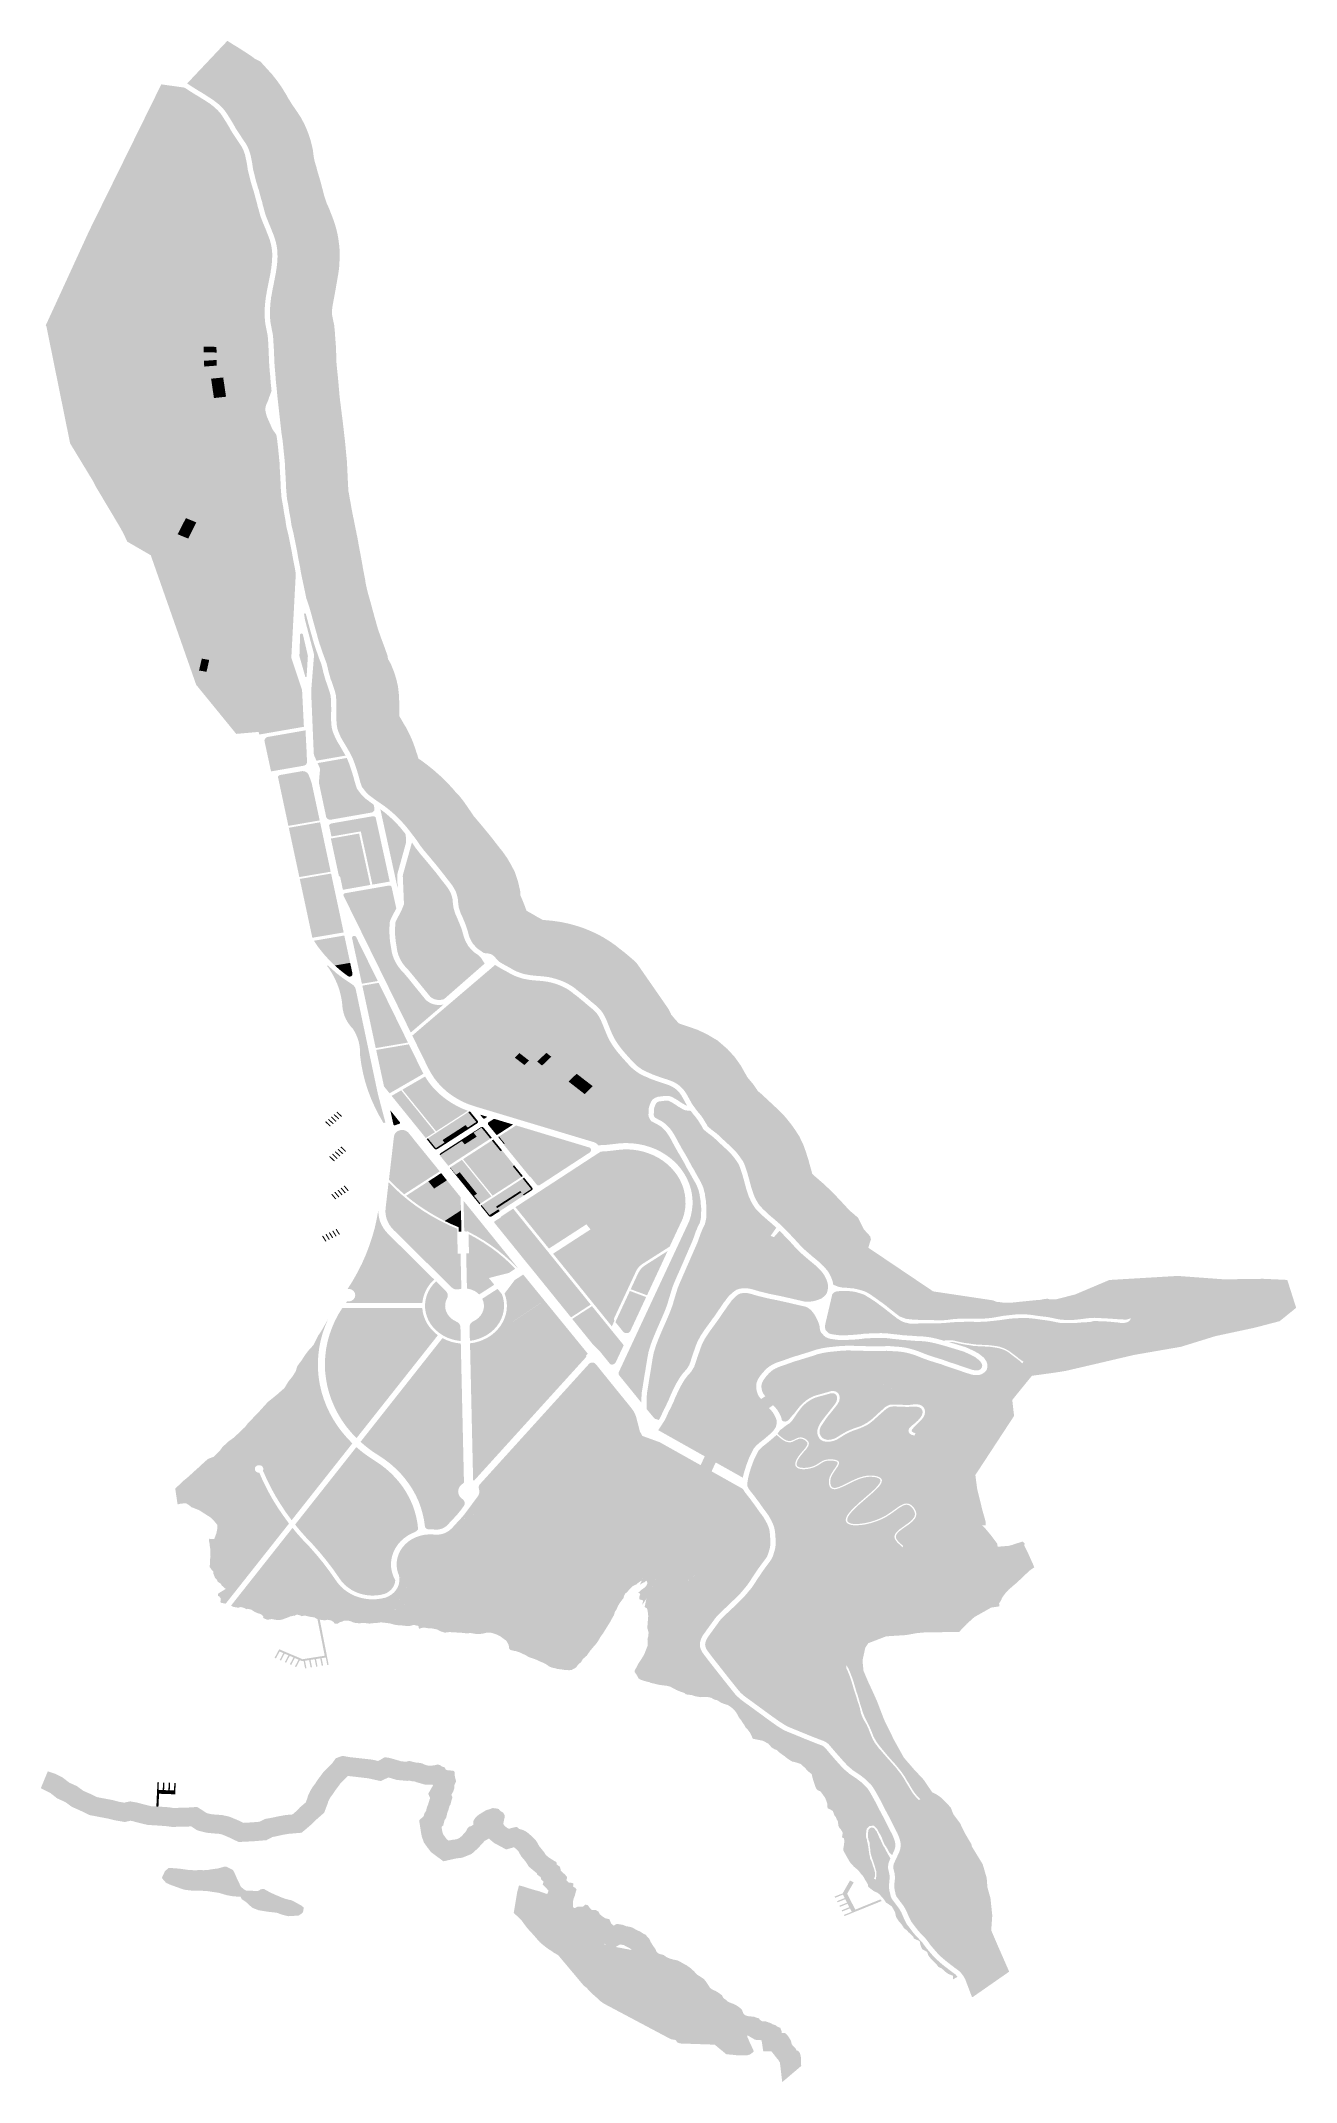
# Model space of a CAD drawing. Header units: inches. Extents: x 91.1916 to 91.2096, y 27.2156 to 27.2448.
import ezdxf

# ---------------------------------------------------------------- set-up
doc = ezdxf.new("R2010")
doc.units = ezdxf.units.IN
doc.header["$MEASUREMENT"] = 0

msp = doc.modelspace()

# ---------------------------------------------------------------- hatches: boundary and pattern name
h = msp.add_hatch(color=256)
h.paths.add_polyline_path([(91.197972, 27.233482), (91.198003, 27.233444), (91.198031, 27.23341), (91.198068, 27.233365), (91.198104, 27.233318), (91.198134, 27.233279), (91.198158, 27.233248), (91.198183, 27.233216), (91.198226, 27.233163), (91.198291, 27.233071), (91.198341, 27.232985), (91.198398, 27.232878), (91.198444, 27.232742), (91.198477, 27.232606), (91.198482, 27.232534), (91.198507, 27.232476), (91.198526, 27.232429), (91.19855, 27.232368), (91.198568, 27.232317), (91.198608, 27.232295), (91.198679, 27.232255), (91.198726, 27.232226), (91.198768, 27.232204), (91.1988, 27.232186), (91.198872, 27.23218), (91.19895, 27.232172), (91.199056, 27.232157), (91.199166, 27.232134), (91.199266, 27.232107), (91.199371, 27.232073), (91.199463, 27.232037), (91.199566, 27.231991), (91.199665, 27.231938), (91.199742, 27.23189), (91.199834, 27.231828), (91.199889, 27.231783), (91.199922, 27.231758), (91.199977, 27.231715), (91.200026, 27.231674), (91.200102, 27.231609), (91.200134, 27.231579), (91.200161, 27.231545), (91.20059, 27.230926), (91.200609, 27.230894), (91.200625, 27.23086), (91.200638, 27.230833), (91.200668, 27.230796), (91.200712, 27.230746), (91.200747, 27.230707), (91.200782, 27.230694), (91.200841, 27.230674), (91.200897, 27.230656), (91.201011, 27.230616), (91.201145, 27.230554), (91.201301, 27.230462), (91.201441, 27.230341), (91.201546, 27.230227), (91.201634, 27.230104), (91.201684, 27.230014), (91.201707, 27.229974), (91.201726, 27.229938), (91.201757, 27.229902), (91.201817, 27.229829), (91.201871, 27.22975), (91.201878, 27.229738), (91.201908, 27.229715), (91.201976, 27.229653), (91.20201, 27.22962), (91.202043, 27.22959), (91.202071, 27.229564), (91.202101, 27.229536), (91.202142, 27.229498), (91.202189, 27.229453), (91.202243, 27.229399), (91.202296, 27.229337), (91.20234, 27.229282), (91.202375, 27.229235), (91.202409, 27.229187), (91.202471, 27.229092), (91.20253, 27.228967), (91.202563, 27.228876), (91.202579, 27.228826), (91.2026, 27.228761), (91.202614, 27.228708), (91.202635, 27.228635), (91.202646, 27.228594), (91.202656, 27.228554), (91.202671, 27.22854), (91.202721, 27.228497), (91.202757, 27.228466), (91.202783, 27.228443), (91.202831, 27.228402), (91.202864, 27.228369), (91.202915, 27.228322), (91.202956, 27.228281), (91.202981, 27.228253), (91.202999, 27.228236), (91.203028, 27.228205), (91.203057, 27.228175), (91.203093, 27.228136), (91.203119, 27.228108), (91.20315, 27.228074), (91.203177, 27.228043), (91.203212, 27.228012), (91.203232, 27.227995), (91.203259, 27.227973), (91.203279, 27.227955), (91.203305, 27.227934), (91.20331, 27.22793), (91.203394, 27.227762), (91.203485, 27.227662), (91.203496, 27.227619), (91.203458, 27.227499), (91.203288, 27.22735), (91.203214, 27.227268), (91.203306, 27.227143), (91.203478, 27.22687), (91.203494, 27.226826), (91.203451, 27.226852), (91.20341, 27.226872), (91.203364, 27.226888), (91.203314, 27.226901), (91.203256, 27.226915), (91.20315, 27.226925), (91.203085, 27.226929), (91.203027, 27.226941), (91.202956, 27.22697), (91.202954, 27.226986), (91.202948, 27.227016), (91.202935, 27.227056), (91.202909, 27.227112), (91.202886, 27.227154), (91.20285, 27.227198), (91.202819, 27.227233), (91.202777, 27.227274), (91.202751, 27.227297), (91.202725, 27.227319), (91.202696, 27.227344), (91.202666, 27.227367), (91.202639, 27.227391), (91.202611, 27.227415), (91.202582, 27.22744), (91.20255, 27.227468), (91.202525, 27.227492), (91.202497, 27.227518), (91.202475, 27.227543), (91.20244, 27.227581), (91.202399, 27.227626), (91.202373, 27.227654), (91.202348, 27.22768), (91.20232, 27.227709), (91.202295, 27.227734), (91.202272, 27.227759), (91.202245, 27.227786), (91.202198, 27.22783), (91.202183, 27.227845), (91.202152, 27.227872), (91.202119, 27.227902), (91.202076, 27.227937), (91.202045, 27.227963), (91.202018, 27.227988), (91.201989, 27.228016), (91.201958, 27.228045), (91.201933, 27.228071), (91.201908, 27.228096), (91.201887, 27.228126), (91.201868, 27.228157), (91.201849, 27.228191), (91.201833, 27.228223), (91.20182, 27.228254), (91.201811, 27.228279), (91.201801, 27.228309), (91.20179, 27.228342), (91.201781, 27.228371), (91.201772, 27.228407), (91.201762, 27.228443), (91.201753, 27.22848), (91.201741, 27.228519), (91.201731, 27.228557), (91.201717, 27.2286), (91.201704, 27.228639), (91.201687, 27.228688), (91.201667, 27.228731), (91.201635, 27.228778), (91.201598, 27.228829), (91.201574, 27.228859), (91.201541, 27.228896), (91.20149, 27.228946), (91.201458, 27.228975), (91.201426, 27.229004), (91.201394, 27.229034), (91.20136, 27.229066), (91.201328, 27.229097), (91.201291, 27.22913), (91.201253, 27.229159), (91.201219, 27.229184), (91.201186, 27.229212), (91.201159, 27.229234), (91.201142, 27.229268), (91.201116, 27.229309), (91.201093, 27.229348), (91.201069, 27.229383), (91.201036, 27.229423), (91.201011, 27.229452), (91.200941, 27.229547), (91.200921, 27.229582), (91.200895, 27.22963), (91.200851, 27.229708), (91.200819, 27.229753), (91.200781, 27.229794), (91.200736, 27.229832), (91.200689, 27.229861), (91.200638, 27.229884), (91.200581, 27.229904), (91.200532, 27.22992), (91.200483, 27.229936), (91.200435, 27.229953), (91.200374, 27.229976), (91.200326, 27.229997), (91.200285, 27.230014), (91.20023, 27.230042), (91.200196, 27.230065), (91.200157, 27.230093), (91.200129, 27.230117), (91.200101, 27.230145), (91.200073, 27.230175), (91.20004, 27.230212), (91.200008, 27.230247), (91.199978, 27.230281), (91.199946, 27.230318), (91.199919, 27.230352), (91.19989, 27.230391), (91.199863, 27.23043), (91.19984, 27.230465), (91.199818, 27.230505), (91.199796, 27.23055), (91.199778, 27.23059), (91.199722, 27.23073), (91.199703, 27.230776), (91.199682, 27.230816), (91.199665, 27.230846), (91.199638, 27.230885), (91.199606, 27.230921), (91.19957, 27.230955), (91.199529, 27.230989), (91.199489, 27.231022), (91.199451, 27.231055), (91.199412, 27.231088), (91.199374, 27.231119), (91.199333, 27.231151), (91.199295, 27.23118), (91.199258, 27.231211), (91.199215, 27.23124), (91.199177, 27.231263), (91.199134, 27.231287), (91.199086, 27.231308), (91.199039, 27.231326), (91.198983, 27.231344), (91.198931, 27.231358), (91.198881, 27.231369), (91.198828, 27.231376), (91.198781, 27.231381), (91.198726, 27.231385), (91.198678, 27.231389), (91.198628, 27.231395), (91.198597, 27.2314), (91.198572, 27.231405), (91.198535, 27.231412), (91.198495, 27.231424), (91.19843, 27.231448), (91.198379, 27.231473), (91.198338, 27.231497), (91.1983, 27.231518), (91.198258, 27.231541), (91.198222, 27.231561), (91.198176, 27.231589), (91.198098, 27.231672), (91.198067, 27.231695), (91.198022, 27.231706), (91.197958, 27.231712), (91.197943, 27.231722), (91.197905, 27.23175), (91.197871, 27.231773), (91.197845, 27.231798), (91.197821, 27.231824), (91.197798, 27.231851), (91.197785, 27.231873), (91.197766, 27.231909), (91.197751, 27.231941), (91.19774, 27.231976), (91.197729, 27.232019), (91.197715, 27.232065), (91.197699, 27.232112), (91.197681, 27.232157), (91.197664, 27.232197), (91.197647, 27.232238), (91.197626, 27.232282), (91.197611, 27.232328), (91.197599, 27.232366), (91.197593, 27.232408), (91.197588, 27.232449), (91.197585, 27.232494), (91.197573, 27.232541), (91.197558, 27.232587), (91.197536, 27.232629), (91.197512, 27.23267), (91.197482, 27.232711), (91.19745, 27.232751), (91.19742, 27.23279), (91.197394, 27.232824), (91.197364, 27.232862), (91.197336, 27.232898), (91.197307, 27.232934), (91.197278, 27.23297), (91.197249, 27.233005), (91.197219, 27.23304), (91.197192, 27.233074), (91.197163, 27.233108), (91.197134, 27.233142), (91.197104, 27.233177), (91.197077, 27.233212), (91.197052, 27.233244), (91.197028, 27.233279), (91.196996, 27.233327), (91.196912, 27.233436), (91.19691, 27.23344), (91.196846, 27.23352), (91.196817, 27.233554), (91.196782, 27.233592), (91.196747, 27.233627), (91.196715, 27.233659), (91.196685, 27.23369), (91.196655, 27.233716), (91.19662, 27.233747), (91.19658, 27.233779), (91.196532, 27.233816), (91.196425, 27.23389), (91.196391, 27.233914), (91.196354, 27.233942), (91.196319, 27.233968), (91.196285, 27.233999), (91.196266, 27.234021), (91.19625, 27.234041), (91.196234, 27.234062), (91.196217, 27.234083), (91.196214, 27.234088), (91.196193, 27.234145), (91.196181, 27.234189), (91.19617, 27.234232), (91.196157, 27.234275), (91.196144, 27.234318), (91.196129, 27.234363), (91.196116, 27.234404), (91.1961, 27.234448), (91.196082, 27.234493), (91.196066, 27.234527), (91.196047, 27.234565), (91.196039, 27.234581), (91.196012, 27.234626), (91.195988, 27.234669), (91.195961, 27.234713), (91.195935, 27.234756), (91.19591, 27.234801), (91.195896, 27.234834), (91.195879, 27.234873), (91.195867, 27.234906), (91.195861, 27.234929), (91.195856, 27.234953), (91.195852, 27.234989), (91.195849, 27.235032), (91.195849, 27.235071), (91.195848, 27.235109), (91.195849, 27.235151), (91.195849, 27.235191), (91.195849, 27.235238), (91.195848, 27.235296), (91.195844, 27.235361), (91.19584, 27.235403), (91.195829, 27.235447), (91.19578, 27.235598), (91.195766, 27.235628), (91.195759, 27.235655), (91.195752, 27.235681), (91.195743, 27.235712), (91.195733, 27.235748), (91.195726, 27.235782), (91.195708, 27.235855), (91.195691, 27.235899), (91.195676, 27.235939), (91.195661, 27.23598), (91.195648, 27.236017), (91.195634, 27.236057), (91.19562, 27.236098), (91.195607, 27.236136), (91.195595, 27.236176), (91.195582, 27.236219), (91.195572, 27.23626), (91.195559, 27.236305), (91.195545, 27.236353), (91.195535, 27.236392), (91.195523, 27.236433), (91.195512, 27.236473), (91.195498, 27.236528), (91.195479, 27.236594), (91.195459, 27.236664), (91.195418, 27.236784), (91.195391, 27.236913), (91.195342, 27.237145), (91.195327, 27.237237), (91.195309, 27.237326), (91.195304, 27.237351), (91.195294, 27.237407), (91.195284, 27.237466), (91.195272, 27.237526), (91.19526, 27.237588), (91.195246, 27.237652), (91.195235, 27.237709), (91.195221, 27.237765), (91.195209, 27.237814), (91.195203, 27.237844), (91.1952, 27.237867), (91.195196, 27.237895), (91.195192, 27.237923), (91.195187, 27.237949), (91.195183, 27.237975), (91.195177, 27.238001), (91.195173, 27.238026), (91.195169, 27.238051), (91.195165, 27.23808), (91.195161, 27.238105), (91.195156, 27.238136), (91.19515, 27.238164), (91.195144, 27.238193), (91.195139, 27.238232), (91.195128, 27.238364), (91.195127, 27.23839), (91.195125, 27.238416), (91.195125, 27.238438), (91.195124, 27.238467), (91.195122, 27.238502), (91.195121, 27.238528), (91.195118, 27.238561), (91.195116, 27.238609), (91.195114, 27.238642), (91.195112, 27.23868), (91.195111, 27.238712), (91.195109, 27.238739), (91.195106, 27.238771), (91.195104, 27.238795), (91.195101, 27.238823), (91.195092, 27.238902), (91.19509, 27.23893), (91.195087, 27.23896), (91.195084, 27.238987), (91.195081, 27.239017), (91.195078, 27.239045), (91.195073, 27.239078), (91.195069, 27.239105), (91.195062, 27.239147), (91.195008, 27.239633), (91.194997, 27.239745), (91.194993, 27.239783), (91.194991, 27.239808), (91.194982, 27.239883), (91.19498, 27.239929), (91.194977, 27.239956), (91.194976, 27.239984), (91.194973, 27.240009), (91.194971, 27.24003), (91.194969, 27.240053), (91.194966, 27.240087), (91.194963, 27.24012), (91.194962, 27.240143), (91.194961, 27.240168), (91.19496, 27.240189), (91.194959, 27.240211), (91.194957, 27.240261), (91.194956, 27.240293), (91.194955, 27.240335), (91.194951, 27.240375), (91.19495, 27.240404), (91.194948, 27.24043), (91.194948, 27.240458), (91.194945, 27.240488), (91.194942, 27.240522), (91.194939, 27.240552), (91.194933, 27.240586), (91.194926, 27.240616), (91.194921, 27.24065), (91.194914, 27.240682), (91.194908, 27.24071), (91.194904, 27.240739), (91.194901, 27.240768), (91.194899, 27.240798), (91.194898, 27.240828), (91.194899, 27.240863), (91.194898, 27.240897), (91.194899, 27.24093), (91.194901, 27.240963), (91.194903, 27.240997), (91.194907, 27.24103), (91.194912, 27.241065), (91.194915, 27.241097), (91.194922, 27.241126), (91.194927, 27.24116), (91.194933, 27.24119), (91.194939, 27.241223), (91.194945, 27.241251), (91.194952, 27.241286), (91.194957, 27.241313), (91.194964, 27.241346), (91.194969, 27.241376), (91.194975, 27.241406), (91.194981, 27.241434), (91.194985, 27.241466), (91.19499, 27.241493), (91.194995, 27.241524), (91.194997, 27.241556), (91.195001, 27.241584), (91.195002, 27.24161), (91.195004, 27.241639), (91.195006, 27.241666), (91.195005, 27.241699), (91.195004, 27.241731), (91.195001, 27.241771), (91.194994, 27.241821), (91.194988, 27.24185), (91.194979, 27.241889), (91.194963, 27.241941), (91.194952, 27.241973), (91.19494, 27.242004), (91.194927, 27.242034), (91.194912, 27.242076), (91.194891, 27.242125), (91.194849, 27.242228), (91.194843, 27.242244), (91.194836, 27.242262), (91.194827, 27.242294), (91.194815, 27.242336), (91.194806, 27.242373), (91.194795, 27.242408), (91.194787, 27.242447), (91.194773, 27.242492), (91.194767, 27.242515), (91.194755, 27.242557), (91.194742, 27.242611), (91.194724, 27.242664), (91.194711, 27.24271), (91.194698, 27.242752), (91.194689, 27.242789), (91.194686, 27.242799), (91.194678, 27.242835), (91.194665, 27.242882), (91.194654, 27.242928), (91.194649, 27.24297), (91.194641, 27.243019), (91.19462, 27.243123), (91.194611, 27.243155), (91.194607, 27.243168), (91.194593, 27.243207), (91.194572, 27.243253), (91.194548, 27.243294), (91.194518, 27.243337), (91.194491, 27.243378), (91.19446, 27.243426), (91.194431, 27.243469), (91.194406, 27.243508), (91.194381, 27.243554), (91.194355, 27.243598), (91.194329, 27.243641), (91.194307, 27.243675), (91.194278, 27.243721), (91.194249, 27.243762), (91.194213, 27.243802), (91.194161, 27.243852), (91.194122, 27.243883), (91.19408, 27.243915), (91.194039, 27.243941), (91.194, 27.243966), (91.193964, 27.24399), (91.193921, 27.244017), (91.193871, 27.244046), (91.193822, 27.244077), (91.193781, 27.244102), (91.193713, 27.244148), (91.194288, 27.244757), (91.194309, 27.244744), (91.194349, 27.244719), (91.194376, 27.244701), (91.19441, 27.244681), (91.194468, 27.244645), (91.19451, 27.244618), (91.194551, 27.244592), (91.194618, 27.244547), (91.19462, 27.244545), (91.194636, 27.244536), (91.194681, 27.2445), (91.19476, 27.244462), (91.194928, 27.244277), (91.194991, 27.244198), (91.195058, 27.244104), (91.195129, 27.24399), (91.195156, 27.243939), (91.195186, 27.243893), (91.195216, 27.243843), (91.195228, 27.243827), (91.195266, 27.243772), (91.195298, 27.243725), (91.195339, 27.243662), (91.195391, 27.243565), (91.19542, 27.243498), (91.195442, 27.243444), (91.195467, 27.243373), (91.195484, 27.243316), (91.195512, 27.243197), (91.195521, 27.243117), (91.195524, 27.243095), (91.195535, 27.243042), (91.195544, 27.243011), (91.19555, 27.242986), (91.195563, 27.242947), (91.195575, 27.242899), (91.1956, 27.242815), (91.195614, 27.242767), (91.195629, 27.242714), (91.195642, 27.242663), (91.195654, 27.242618), (91.195668, 27.242561), (91.19568, 27.24252), (91.195692, 27.242485), (91.195697, 27.242469), (91.195707, 27.24244), (91.195735, 27.242378), (91.195757, 27.242325), (91.195767, 27.242296), (91.195778, 27.242271), (91.195794, 27.242228), (91.195815, 27.242172), (91.195834, 27.24211), (91.195849, 27.242057), (91.195863, 27.241997), (91.195874, 27.241937), (91.19588, 27.241893), (91.195888, 27.241837), (91.195894, 27.241764), (91.195894, 27.241712), (91.195896, 27.241647), (91.195891, 27.24159), (91.195888, 27.241525), (91.195881, 27.241467), (91.195874, 27.241419), (91.195827, 27.241149), (91.19579, 27.240951), (91.195786, 27.240908), (91.195786, 27.240857), (91.195788, 27.240824), (91.195795, 27.240795), (91.195816, 27.240692), (91.195827, 27.240585), (91.195831, 27.240518), (91.195835, 27.240466), (91.19584, 27.2404), (91.195843, 27.24033), (91.195846, 27.240268), (91.195848, 27.240206), (91.195849, 27.240157), (91.195851, 27.240126), (91.195856, 27.240083), (91.195862, 27.240021), (91.19587, 27.239945), (91.195877, 27.239867), (91.195881, 27.23982), (91.195886, 27.239763), (91.195891, 27.239704), (91.195895, 27.239662), (91.195899, 27.239632), (91.195902, 27.2396), (91.195906, 27.239576), (91.195909, 27.239545), (91.195914, 27.239511), (91.195917, 27.239479), (91.195922, 27.239446), (91.195925, 27.239417), (91.195932, 27.239369), (91.195958, 27.239147), (91.195962, 27.23911), (91.195965, 27.239085), (91.195969, 27.239049), (91.195972, 27.239016), (91.195975, 27.238993), (91.195977, 27.238967), (91.195982, 27.238922), (91.195985, 27.238876), (91.19599, 27.238838), (91.195993, 27.238801), (91.195998, 27.238749), (91.195999, 27.238713), (91.196001, 27.238695), (91.196003, 27.238652), (91.196004, 27.238631), (91.196006, 27.238603), (91.196007, 27.238567), (91.196009, 27.238533), (91.19601, 27.238496), (91.196013, 27.23844), (91.196014, 27.238417), (91.196016, 27.238383), (91.196019, 27.238338), (91.196019, 27.238322), (91.196029, 27.238274), (91.196036, 27.23823), (91.196045, 27.238181), (91.196051, 27.238149), (91.196058, 27.23811), (91.196065, 27.238068), (91.196074, 27.238022), (91.196078, 27.237998), (91.196084, 27.237971), (91.196088, 27.237948), (91.196096, 27.237917), (91.196105, 27.237868), (91.196115, 27.237817), (91.196123, 27.237778), (91.196131, 27.237742), (91.196136, 27.237713), (91.196144, 27.237676), (91.196152, 27.237635), (91.19616, 27.237592), (91.196163, 27.237568), (91.196172, 27.237524), (91.196179, 27.237482), (91.196184, 27.237458), (91.19619, 27.237427), (91.196198, 27.237385), (91.196205, 27.237346), (91.19621, 27.23732), (91.196215, 27.23729), (91.196223, 27.237248), (91.196227, 27.237218), (91.196232, 27.237194), (91.196235, 27.237173), (91.196241, 27.237148), (91.196248, 27.237111), (91.196259, 27.237055), (91.196263, 27.237022), (91.196265, 27.23701), (91.19627, 27.236984), (91.196275, 27.236961), (91.196281, 27.236935), (91.196285, 27.236917), (91.1963, 27.236856), (91.196306, 27.236837), (91.196321, 27.236784), (91.196333, 27.236742), (91.196345, 27.236698), (91.196357, 27.236653), (91.196366, 27.236619), (91.196378, 27.236576), (91.196388, 27.236538), (91.196399, 27.236499), (91.196415, 27.236444), (91.196425, 27.236406), (91.196434, 27.236375), (91.196445, 27.236339), (91.196462, 27.23629), (91.196476, 27.23625), (91.196489, 27.236213), (91.196498, 27.236188), (91.196512, 27.236152), (91.196533, 27.236096), (91.196582, 27.235957), (91.196585, 27.235919), (91.196627, 27.235847), (91.196673, 27.235731), (91.196701, 27.235644), (91.196729, 27.235528), (91.196741, 27.235422), (91.196745, 27.235355), (91.196747, 27.235302), (91.196748, 27.235246), (91.196748, 27.235191), (91.196748, 27.235141), (91.196747, 27.235103), (91.196753, 27.235093), (91.196785, 27.235039), (91.196808, 27.234998), (91.196843, 27.23494), (91.196887, 27.234855), (91.196921, 27.234782), (91.196951, 27.234707), (91.196976, 27.234637), (91.196991, 27.234589), (91.197008, 27.23454), (91.197022, 27.234493), (91.197057, 27.23447), (91.197117, 27.234426), (91.197174, 27.234382), (91.197236, 27.234332), (91.197287, 27.234287), (91.197337, 27.234243), (91.197386, 27.234194), (91.197419, 27.234161), (91.197467, 27.234113), (91.197526, 27.234048), (91.19756, 27.234006), (91.197612, 27.233953), (91.197658, 27.233896), (91.1977, 27.233836), (91.197706, 27.233828), (91.19774, 27.233777), (91.197768, 27.233738), (91.197796, 27.233695), (91.197813, 27.233671), (91.197851, 27.233626), (91.19788, 27.233592), (91.197911, 27.233555), (91.197941, 27.233519), (91.197972, 27.233482)], flags=0)
h.paths.add_polyline_path([(91.197339, 27.233342), (91.198099, 27.232068), (91.198366, 27.232195), (91.197606, 27.23347), (91.197339, 27.233342)], flags=0)
h.paths.add_polyline_path([(91.200066, 27.230599), (91.201308, 27.229676), (91.201501, 27.229884), (91.20026, 27.230808), (91.200066, 27.230599)], flags=0)
h = msp.add_hatch(color=256)
h.paths.add_polyline_path([(91.194874, 27.240401), (91.194876, 27.240371), (91.194878, 27.240347), (91.194879, 27.24032), (91.19488, 27.240291), (91.194881, 27.240259), (91.194882, 27.240234), (91.194883, 27.240211), (91.194885, 27.240186), (91.194885, 27.240165), (91.194886, 27.24014), (91.194888, 27.240116), (91.19489, 27.240082), (91.194893, 27.240048), (91.194895, 27.240025), (91.194897, 27.240002), (91.1949, 27.239979), (91.194902, 27.239952), (91.194904, 27.239924), (91.194907, 27.239878), (91.194913, 27.239821), (91.194916, 27.239799), (91.194918, 27.239777), (91.19492, 27.239752), (91.194899, 27.239692), (91.194885, 27.239661), (91.194879, 27.239635), (91.194868, 27.23961), (91.19486, 27.239589), (91.194847, 27.239561), (91.194836, 27.239528), (91.194831, 27.239495), (91.194834, 27.23946), (91.194841, 27.239427), (91.194847, 27.239403), (91.194854, 27.239382), (91.194932, 27.239205), (91.194972, 27.239148), (91.194989, 27.239123), (91.194994, 27.239095), (91.194998, 27.239069), (91.195002, 27.239038), (91.195005, 27.239011), (91.195008, 27.238979), (91.195012, 27.238953), (91.195015, 27.238925), (91.195017, 27.238896), (91.195026, 27.238817), (91.195028, 27.23879), (91.19503, 27.238765), (91.195034, 27.238735), (91.195035, 27.238708), (91.195037, 27.238677), (91.195038, 27.238639), (91.19504, 27.238605), (91.195043, 27.238557), (91.195045, 27.238525), (91.195046, 27.238499), (91.195048, 27.238465), (91.195049, 27.238436), (91.19505, 27.238413), (91.195052, 27.238387), (91.195052, 27.23836), (91.195063, 27.238225), (91.19507, 27.238183), (91.195076, 27.238152), (91.195081, 27.238125), (91.195086, 27.238096), (91.19509, 27.238071), (91.195094, 27.238041), (91.195098, 27.238016), (91.195103, 27.23799), (91.195108, 27.237964), (91.195112, 27.237938), (91.195118, 27.237913), (91.195121, 27.237887), (91.195124, 27.237859), (91.195128, 27.237834), (91.195134, 27.2378), (91.195147, 27.23775), (91.195161, 27.237695), (91.195172, 27.23764), (91.195185, 27.237576), (91.195197, 27.237514), (91.195209, 27.237455), (91.195219, 27.237396), (91.195229, 27.23734), (91.195234, 27.237315), (91.195252, 27.237226), (91.195267, 27.237135), (91.195237, 27.236573), (91.195203, 27.235936), (91.195357, 27.235471), (91.195383, 27.234948), (91.194744, 27.234837), (91.194736, 27.234875), (91.194415, 27.234846), (91.193842, 27.235548), (91.193192, 27.237401), (91.192855, 27.237596), (91.1928, 27.237716), (91.192736, 27.237829), (91.192406, 27.238382), (91.192371, 27.238453), (91.192038, 27.239001), (91.191699, 27.240674), (91.191689, 27.240687), (91.192312, 27.242042), (91.193343, 27.244135), (91.193675, 27.244088), (91.193737, 27.244047), (91.193779, 27.244021), (91.193828, 27.24399), (91.193878, 27.243961), (91.19392, 27.243934), (91.193956, 27.243912), (91.193995, 27.243886), (91.194034, 27.243862), (91.194072, 27.243832), (91.194108, 27.243804), (91.194155, 27.243758), (91.194187, 27.243723), (91.194213, 27.243686), (91.194241, 27.243641), (91.194263, 27.243608), (91.194288, 27.243567), (91.194314, 27.243523), (91.194339, 27.243477), (91.194365, 27.243435), (91.194395, 27.243391), (91.194425, 27.243344), (91.194453, 27.243302), (91.194482, 27.243261), (91.194503, 27.243224), (91.194522, 27.243184), (91.194534, 27.243148), (91.194538, 27.243138), (91.194545, 27.243109), (91.194566, 27.243008), (91.194574, 27.242961), (91.194579, 27.242917), (91.194591, 27.242868), (91.194604, 27.24282), (91.194612, 27.242783), (91.194615, 27.242772), (91.194624, 27.242736), (91.194638, 27.242693), (91.194651, 27.242647), (91.194668, 27.242594), (91.194682, 27.242542), (91.194693, 27.242499), (91.1947, 27.242475), (91.194713, 27.242432), (91.194721, 27.242393), (91.194732, 27.242356), (91.194742, 27.24232), (91.194753, 27.242278), (91.194764, 27.242241), (91.194772, 27.242222), (91.194777, 27.242207), (91.19482, 27.242101), (91.194833, 27.242071), (91.194844, 27.242043), (91.194856, 27.242012), (91.194868, 27.241981), (91.19488, 27.241951), (91.194891, 27.241922), (91.1949, 27.241893), (91.194908, 27.241862), (91.194914, 27.241838), (91.194919, 27.241811), (91.194923, 27.241786), (91.194927, 27.241757), (91.194929, 27.241728), (91.194929, 27.241698), (91.19493, 27.241668), (91.194928, 27.241643), (91.194926, 27.241613), (91.194925, 27.241589), (91.194922, 27.241562), (91.194919, 27.241531), (91.194915, 27.241503), (91.19491, 27.241475), (91.194906, 27.241444), (91.194901, 27.241418), (91.194895, 27.241388), (91.194889, 27.241357), (91.194883, 27.241324), (91.194877, 27.241298), (91.19487, 27.241263), (91.194865, 27.241234), (91.194858, 27.241202), (91.194852, 27.24117), (91.194847, 27.241137), (91.19484, 27.241106), (91.194837, 27.241073), (91.194832, 27.241038), (91.194828, 27.241003), (91.194825, 27.240967), (91.194823, 27.240933), (91.194822, 27.240897), (91.194823, 27.240863), (91.194823, 27.240828), (91.194823, 27.240795), (91.194826, 27.240762), (91.194829, 27.240732), (91.194833, 27.240701), (91.194839, 27.240669), (91.194846, 27.240638), (91.194852, 27.240604), (91.194859, 27.240574), (91.194864, 27.240544), (91.194867, 27.240517), (91.194869, 27.240483), (91.194872, 27.240455), (91.194872, 27.240428), (91.194874, 27.240401)], flags=0)
h.paths.add_polyline_path([(91.19395, 27.240302), (91.194133, 27.2403), (91.194132, 27.240381), (91.193951, 27.240383), (91.19395, 27.240302)], flags=0)
h.paths.add_polyline_path([(91.193953, 27.240181), (91.193957, 27.240099), (91.194137, 27.240113), (91.194135, 27.240194), (91.193953, 27.240181)], flags=0)
h.paths.add_polyline_path([(91.194055, 27.239926), (91.194096, 27.239649), (91.194269, 27.239668), (91.194228, 27.239943), (91.194055, 27.239926)], flags=0)
h.paths.add_polyline_path([(91.194778, 27.238069), (91.194874, 27.238066), (91.194888, 27.238441), (91.194787, 27.238442), (91.194778, 27.238069)], flags=0)
h.paths.add_polyline_path([(91.193576, 27.237701), (91.193727, 27.23764), (91.193843, 27.237871), (91.193695, 27.237932), (91.193576, 27.237701)], flags=0)
h.paths.add_polyline_path([(91.193883, 27.235753), (91.19399, 27.235734), (91.194028, 27.235904), (91.193922, 27.235923), (91.193883, 27.235753)], flags=0)
for points in [[(91.194132, 27.240381), (91.194133, 27.2403), (91.19395, 27.240302), (91.193951, 27.240383), (91.194132, 27.240381)], [(91.194137, 27.240113), (91.193957, 27.240099), (91.193953, 27.240181), (91.194135, 27.240194), (91.194137, 27.240113)], [(91.194269, 27.239668), (91.194096, 27.239649), (91.194055, 27.239926), (91.194228, 27.239943), (91.194269, 27.239668)], [(91.194888, 27.238441), (91.194874, 27.238066), (91.194778, 27.238069), (91.194787, 27.238442), (91.194888, 27.238441)], [(91.193843, 27.237871), (91.193727, 27.23764), (91.193576, 27.237701), (91.193695, 27.237932), (91.193843, 27.237871)], [(91.195746, 27.235461), (91.195487, 27.235446), (91.195487, 27.235459), (91.195529, 27.235981), (91.195398, 27.236479), (91.195385, 27.236563), (91.195387, 27.236565), (91.195388, 27.236566), (91.19539, 27.236567), (91.195392, 27.236568), (91.195395, 27.236569), (91.195397, 27.236569), (91.195399, 27.236569), (91.195401, 27.236569), (91.195403, 27.236568), (91.195405, 27.236567), (91.195407, 27.236565), (91.195409, 27.236564), (91.19541, 27.236562), (91.195411, 27.23656), (91.195424, 27.236512), (91.195439, 27.236458), (91.195449, 27.236417), (91.195461, 27.236376), (91.195471, 27.236337), (91.195485, 27.236288), (91.195498, 27.236244), (91.195509, 27.236202), (91.195522, 27.236158), (91.195534, 27.236118), (91.195547, 27.236078), (91.195561, 27.236037), (91.195576, 27.235997), (91.195588, 27.23596), (91.195604, 27.235917), (91.19562, 27.235877), (91.195635, 27.235837), (91.195652, 27.235768), (91.195659, 27.235733), (91.19567, 27.235696), (91.195679, 27.235664), (91.195686, 27.235639), (91.195694, 27.235608), (91.195708, 27.235576), (91.195746, 27.235461)], [(91.195414, 27.23566), (91.195412, 27.23566), (91.19541, 27.23566), (91.195409, 27.23566), (91.195407, 27.235661), (91.195406, 27.235662), (91.195405, 27.235663), (91.195403, 27.235664), (91.195403, 27.235665), (91.195402, 27.235667), (91.195319, 27.235957), (91.195329, 27.236265), (91.195329, 27.236268), (91.19533, 27.236271), (91.195332, 27.236273), (91.195334, 27.236276), (91.195336, 27.236278), (91.195339, 27.23628), (91.195342, 27.236281), (91.195346, 27.236282), (91.195349, 27.236282), (91.195352, 27.236282), (91.195356, 27.236281), (91.195359, 27.23628), (91.195362, 27.236278), (91.195364, 27.236276), (91.195366, 27.236273), (91.195368, 27.236271), (91.195369, 27.236268), (91.19544, 27.235962), (91.195422, 27.235668), (91.195422, 27.235667), (91.195421, 27.235666), (91.19542, 27.235664), (91.195419, 27.235663), (91.195418, 27.235662), (91.195417, 27.235661), (91.195415, 27.235661), (91.195414, 27.23566)], [(91.194028, 27.235904), (91.19399, 27.235734), (91.193883, 27.235753), (91.193922, 27.235923), (91.194028, 27.235904)], [(91.195803, 27.234505), (91.195563, 27.234463), (91.195527, 27.234545), (91.195524, 27.234566), (91.195487, 27.235446), (91.195746, 27.235461), (91.195756, 27.235431), (91.195765, 27.235393), (91.195769, 27.235356), (91.195771, 27.235316), (91.195773, 27.23528), (91.195773, 27.235237), (91.195774, 27.235191), (91.195773, 27.235152), (91.195772, 27.235109), (91.195773, 27.235071), (91.195773, 27.23503), (91.195776, 27.234983), (91.19578, 27.234944), (91.195787, 27.234914), (91.195794, 27.234887), (91.195807, 27.234851), (91.195825, 27.234809), (91.195841, 27.234774), (91.195868, 27.234725), (91.195895, 27.234681), (91.19592, 27.234637), (91.195945, 27.234594), (91.195971, 27.234551), (91.195979, 27.234536), (91.195803, 27.234505), (91.195803, 27.234505)], [(91.195379, 27.234391), (91.194913, 27.23431), (91.19482, 27.23474), (91.194819, 27.234749), (91.19482, 27.234759), (91.194823, 27.234768), (91.194827, 27.234776), (91.194833, 27.234784), (91.19484, 27.234791), (91.194849, 27.234797), (91.194858, 27.234801), (91.194868, 27.234803), (91.195406, 27.234897), (91.195421, 27.234608), (91.195426, 27.234486), (91.195427, 27.234439), (91.195426, 27.23443), (91.195422, 27.234422), (91.195418, 27.234414), (91.195412, 27.234408), (91.195405, 27.234402), (91.195397, 27.234397), (91.195388, 27.234393), (91.195379, 27.234391)], [(91.195772, 27.23362), (91.195762, 27.233619), (91.195752, 27.23362), (91.195743, 27.233621), (91.195733, 27.233625), (91.195725, 27.233629), (91.195717, 27.233635), (91.195711, 27.233642), (91.195706, 27.23365), (91.195702, 27.233658), (91.195664, 27.233837), (91.195807, 27.233862), (91.195679, 27.234446), (91.195996, 27.234502), (91.196011, 27.234469), (91.196028, 27.234427), (91.196043, 27.234384), (91.196056, 27.234344), (91.196071, 27.2343), (91.196084, 27.234258), (91.196096, 27.234216), (91.196107, 27.234173), (91.196121, 27.234127), (91.196133, 27.234091), (91.196139, 27.234068), (91.196154, 27.234046), (91.196171, 27.234024), (91.196187, 27.234002), (91.196205, 27.23398), (91.196227, 27.233955), (91.196268, 27.233918), (91.196306, 27.23389), (91.196343, 27.233862), (91.196381, 27.233835), (91.196392, 27.233783), (91.196393, 27.233775), (91.196393, 27.233767), (91.196392, 27.233759), (91.196389, 27.233751), (91.196385, 27.233743), (91.196379, 27.233737), (91.196372, 27.233731), (91.196365, 27.233726), (91.196356, 27.233723), (91.196348, 27.233721), (91.195772, 27.23362)], [(91.195609, 27.233609), (91.195161, 27.233531), (91.195011, 27.234235), (91.195015, 27.234241), (91.19502, 27.234246), (91.195025, 27.234251), (91.195032, 27.234255), (91.195039, 27.234258), (91.195046, 27.234259), (91.195263, 27.234297), (91.195344, 27.234311), (91.195359, 27.234314), (91.195375, 27.234313), (91.19539, 27.234311), (91.195405, 27.234306), (91.195418, 27.234299), (91.19543, 27.23429), (91.19544, 27.234279), (91.195448, 27.234267), (91.195466, 27.234223), (91.195495, 27.23414), (91.195609, 27.233609)], [(91.195807, 27.233862), (91.195664, 27.233837), (91.1956, 27.234138), (91.195598, 27.234155), (91.195613, 27.234332), (91.195613, 27.234341), (91.195612, 27.23435), (91.19561, 27.234359), (91.195579, 27.234429), (91.195679, 27.234446), (91.195807, 27.233862)], [(91.195766, 27.232875), (91.195318, 27.232799), (91.195167, 27.233504), (91.195615, 27.233582), (91.195766, 27.232875)], [(91.196444, 27.233496), (91.196478, 27.233343), (91.196511, 27.23319), (91.196545, 27.233037), (91.196578, 27.232885), (91.196611, 27.232734), (91.196363, 27.232691), (91.19633, 27.232842), (91.196297, 27.232994), (91.196264, 27.233147), (91.19623, 27.233299), (91.196197, 27.233452), (91.19599, 27.233416), (91.195777, 27.233379), (91.195743, 27.233541), (91.195749, 27.233548), (91.195756, 27.233555), (91.195764, 27.23356), (91.195774, 27.233564), (91.195784, 27.233567), (91.196359, 27.233667), (91.196368, 27.233668), (91.196377, 27.233668), (91.196386, 27.233667), (91.196394, 27.233664), (91.196402, 27.23366), (91.196409, 27.233655), (91.196444, 27.233496)], [(91.196718, 27.232809), (91.196725, 27.232637), (91.196477, 27.233768), (91.196492, 27.233757), (91.19653, 27.233729), (91.196568, 27.233698), (91.196602, 27.233668), (91.19663, 27.233643), (91.196659, 27.233614), (91.19669, 27.233583), (91.196725, 27.233548), (91.196757, 27.233513), (91.196785, 27.233479), (91.196835, 27.233417), (91.196838, 27.233403), (91.196843, 27.233366), (91.196845, 27.233326), (91.196843, 27.233286), (91.196843, 27.233286), (91.196722, 27.232848), (91.196718, 27.232829), (91.196718, 27.232809)], [(91.1959, 27.232811), (91.195885, 27.232808), (91.195769, 27.23335), (91.196173, 27.233421), (91.196291, 27.232879), (91.196095, 27.232845), (91.1959, 27.232811)], [(91.197359, 27.231045), (91.197329, 27.231041), (91.197299, 27.231042), (91.19727, 27.231047), (91.197241, 27.231056), (91.197215, 27.23107), (91.197192, 27.231087), (91.196948, 27.231386), (91.19687, 27.231479), (91.196827, 27.231525), (91.19679, 27.231574), (91.19676, 27.231626), (91.196736, 27.231682), (91.196719, 27.231739), (91.19671, 27.2318), (91.196696, 27.231886), (91.196688, 27.231972), (91.196687, 27.232059), (91.196692, 27.232145), (91.196694, 27.232154), (91.196697, 27.232162), (91.196702, 27.232173), (91.196779, 27.232322), (91.196815, 27.232411), (91.196798, 27.232813), (91.196799, 27.232822), (91.1968, 27.232831), (91.196929, 27.233294), (91.196936, 27.233284), (91.196963, 27.233243), (91.196988, 27.233207), (91.197015, 27.233173), (91.197043, 27.233137), (91.197073, 27.233101), (91.197103, 27.233067), (91.197131, 27.233033), (91.197159, 27.233), (91.197188, 27.232965), (91.197216, 27.23293), (91.197246, 27.232894), (91.197275, 27.232859), (91.197302, 27.232824), (91.197331, 27.232786), (91.197358, 27.232751), (91.197389, 27.232712), (91.19742, 27.232673), (91.197446, 27.232637), (91.197468, 27.232599), (91.197487, 27.232563), (91.1975, 27.232524), (91.197509, 27.232485), (91.197513, 27.232443), (91.197518, 27.232399), (91.197525, 27.232353), (91.197538, 27.232309), (91.197555, 27.232259), (91.197577, 27.232213), (91.197593, 27.232173), (91.197609, 27.232134), (91.197627, 27.23209), (91.197643, 27.232046), (91.197655, 27.232003), (91.197667, 27.231959), (91.19768, 27.231919), (91.197697, 27.231882), (91.197717, 27.231844), (91.197733, 27.231815), (91.197762, 27.231781), (91.197788, 27.231753), (91.197819, 27.231723), (91.197858, 27.231697), (91.19789, 27.231673), (91.197897, 27.231665), (91.197917, 27.231644), (91.197929, 27.231625), (91.197945, 27.2316), (91.197959, 27.231579), (91.19797, 27.231563), (91.19797, 27.231562), (91.197388, 27.231053), (91.197359, 27.231045)], [(91.198366, 27.232195), (91.198099, 27.232068), (91.197339, 27.233342), (91.197606, 27.23347), (91.198366, 27.232195)], [(91.195952, 27.232007), (91.195504, 27.231931), (91.195324, 27.232772), (91.195772, 27.232849), (91.195952, 27.232007)], [(91.196333, 27.232686), (91.195941, 27.232617), (91.1959, 27.232811), (91.196095, 27.232845), (91.196291, 27.232879), (91.196333, 27.232686)], [(91.196332, 27.23215), (91.196154, 27.232119), (91.195951, 27.23253), (91.19595, 27.232534), (91.195949, 27.232539), (91.195949, 27.232543), (91.195949, 27.232547), (91.195951, 27.232552), (91.195953, 27.232556), (91.195956, 27.232559), (91.19596, 27.232562), (91.195964, 27.232565), (91.195968, 27.232566), (91.195973, 27.232568), (91.196196, 27.232607), (91.196414, 27.232645), (91.196603, 27.232678), (91.196608, 27.232678), (91.196613, 27.232678), (91.196618, 27.232677), (91.196623, 27.232675), (91.196628, 27.232672), (91.196631, 27.232669), (91.196634, 27.232665), (91.196637, 27.232661), (91.196638, 27.232656), (91.196664, 27.232536), (91.196678, 27.232473), (91.196705, 27.232352), (91.196628, 27.232201), (91.196332, 27.23215)], [(91.19729, 27.23097), (91.197336, 27.230969), (91.19738, 27.230975), (91.196912, 27.230576), (91.196154, 27.232119), (91.196332, 27.23215), (91.196628, 27.232201), (91.196623, 27.232189), (91.196615, 27.232168), (91.196611, 27.232146), (91.196606, 27.232057), (91.196608, 27.231967), (91.196615, 27.231878), (91.19663, 27.231789), (91.19664, 27.231727), (91.196655, 27.231673), (91.196675, 27.23162), (91.196701, 27.231569), (91.196732, 27.231521), (91.196767, 27.231475), (91.196808, 27.231433), (91.196875, 27.231353), (91.196887, 27.231338), (91.196984, 27.231218), (91.19713, 27.231039), (91.197165, 27.231013), (91.197204, 27.230992), (91.197246, 27.230978), (91.19729, 27.23097)], [(91.196039, 27.231376), (91.196039, 27.231376), (91.196032, 27.231376), (91.196032, 27.231376), (91.196025, 27.231378), (91.196025, 27.231378), (91.196019, 27.23138), (91.196019, 27.23138), (91.196013, 27.231383), (91.196013, 27.231383), (91.195928, 27.231447), (91.195917, 27.231455), (91.195907, 27.231464), (91.19583, 27.23153), (91.195827, 27.231533), (91.195826, 27.231533), (91.195825, 27.231534), (91.195742, 27.231615), (91.195664, 27.231702), (91.195591, 27.231793), (91.195526, 27.231888), (91.195961, 27.231963), (91.196045, 27.231572), (91.196078, 27.231419), (91.196078, 27.231412), (91.196078, 27.231406), (91.196076, 27.2314), (91.196073, 27.231394), (91.19607, 27.231389), (91.19607, 27.231389), (91.196065, 27.231385), (91.196065, 27.231385), (91.196059, 27.231381), (91.196059, 27.231381), (91.196053, 27.231378), (91.196053, 27.231378), (91.196046, 27.231376), (91.196046, 27.231376), (91.196039, 27.231376)], [(91.19644, 27.231312), (91.196213, 27.231273), (91.196072, 27.231926), (91.196072, 27.231931), (91.196072, 27.231936), (91.196074, 27.23194), (91.196076, 27.231944), (91.196078, 27.231948), (91.196082, 27.231952), (91.196086, 27.231954), (91.196091, 27.231956), (91.196096, 27.231958), (91.196101, 27.231958), (91.196106, 27.231958), (91.196111, 27.231957), (91.196116, 27.231956), (91.19612, 27.231953), (91.196124, 27.23195), (91.196127, 27.231946), (91.19613, 27.231942), (91.19644, 27.231312)], [(91.196039, 27.231376), (91.196039, 27.231376), (91.196032, 27.231376), (91.196032, 27.231376), (91.196025, 27.231378), (91.196025, 27.231378), (91.196019, 27.23138), (91.196019, 27.23138), (91.196013, 27.231383), (91.196013, 27.231383), (91.195948, 27.231431), (91.195928, 27.231447), (91.195907, 27.231464), (91.195885, 27.231482), (91.19583, 27.23153), (91.195826, 27.231533), (91.195825, 27.231534), (91.195825, 27.231534), (91.196045, 27.231572), (91.196078, 27.231419), (91.196078, 27.231412), (91.196078, 27.231406), (91.196076, 27.2314), (91.196073, 27.231394), (91.19607, 27.231389), (91.19607, 27.231389), (91.196065, 27.231385), (91.196065, 27.231385), (91.196059, 27.231381), (91.196059, 27.231381), (91.196053, 27.231378), (91.196053, 27.231378), (91.196046, 27.231376), (91.196046, 27.231376), (91.196039, 27.231376)], [(91.198662, 27.230945), (91.197416, 27.229873), (91.19737, 27.229925), (91.197327, 27.22998), (91.19729, 27.230038), (91.197257, 27.230098), (91.197011, 27.230598), (91.198118, 27.231542), (91.198142, 27.231528), (91.19818, 27.231505), (91.198218, 27.231483), (91.198261, 27.23146), (91.198298, 27.23144), (91.19834, 27.231415), (91.198388, 27.231391), (91.198388, 27.23139), (91.198393, 27.231352), (91.198397, 27.231331), (91.198451, 27.231213), (91.198472, 27.231173), (91.198662, 27.230945)], [(91.196552, 27.22929), (91.196523, 27.22928), (91.196457, 27.229394), (91.196398, 27.22951), (91.196345, 27.229628), (91.196299, 27.229749), (91.19626, 27.229872), (91.196229, 27.229997), (91.196204, 27.230123), (91.196187, 27.23025), (91.196187, 27.230315), (91.19618, 27.230381), (91.196167, 27.230446), (91.196146, 27.230509), (91.196119, 27.23057), (91.196085, 27.230628), (91.196047, 27.23067), (91.196014, 27.230716), (91.195986, 27.230764), (91.195964, 27.230814), (91.195948, 27.230866), (91.195937, 27.230919), (91.195929, 27.231007), (91.195914, 27.231094), (91.195892, 27.23118), (91.195863, 27.231264), (91.195827, 27.231345), (91.195784, 27.231425), (91.195736, 27.231501), (91.195714, 27.231522), (91.195725, 27.231535), (91.195845, 27.231428), (91.195935, 27.231358), (91.19595, 27.231347), (91.196058, 27.231275), (91.196076, 27.231263), (91.196093, 27.23125), (91.196106, 27.231234), (91.196117, 27.231216), (91.196124, 27.231198), (91.196128, 27.231178), (91.196442, 27.229695), (91.196547, 27.229297), (91.196552, 27.22929)], [(91.196872, 27.230432), (91.196411, 27.230353), (91.196219, 27.231246), (91.196391, 27.231276), (91.196453, 27.231286), (91.196872, 27.230432)], [(91.201501, 27.229884), (91.201308, 27.229676), (91.200066, 27.230599), (91.20026, 27.230808), (91.201501, 27.229884)], [(91.196754, 27.22979), (91.196609, 27.229707), (91.196533, 27.2298), (91.196531, 27.229804), (91.196529, 27.229807), (91.196528, 27.229811), (91.196417, 27.230327), (91.196885, 27.230407), (91.197073, 27.230025), (91.197093, 27.229986), (91.196754, 27.22979)], [(91.199578, 27.229121), (91.199633, 27.22912), (91.199689, 27.229124), (91.19985, 27.229155), (91.200011, 27.229189), (91.200063, 27.22921), (91.200114, 27.229233), (91.200163, 27.229259), (91.200205, 27.229278), (91.20025, 27.229292), (91.200297, 27.229301), (91.200344, 27.229304), (91.200355, 27.229304), (91.200355, 27.229304), (91.200373, 27.229298), (91.200408, 27.229278), (91.200443, 27.229261), (91.200477, 27.22924), (91.200494, 27.229228), (91.200517, 27.229208), (91.200538, 27.229186), (91.200562, 27.22916), (91.200585, 27.22913), (91.200607, 27.229096), (91.200626, 27.229064), (91.200647, 27.229025), (91.200665, 27.228991), (91.200684, 27.228955), (91.2007, 27.228927), (91.200717, 27.228897), (91.200734, 27.228866), (91.200752, 27.228837), (91.200771, 27.228805), (91.200786, 27.228779), (91.2008, 27.228755), (91.200817, 27.228725), (91.200865, 27.228635), (91.200882, 27.228605), (91.200902, 27.228572), (91.200935, 27.228511), (91.200956, 27.228475), (91.200976, 27.22844), (91.200994, 27.228409), (91.201012, 27.228368), (91.201028, 27.228328), (91.201036, 27.228295), (91.201044, 27.228263), (91.201045, 27.228251), (91.201054, 27.228196), (91.20106, 27.228161), (91.201062, 27.228118), (91.201067, 27.228069), (91.201067, 27.228016), (91.201066, 27.227969), (91.201064, 27.227929), (91.201055, 27.227884), (91.201045, 27.227848), (91.201015, 27.227792), (91.201004, 27.227759), (91.200988, 27.227726), (91.200979, 27.227695), (91.200947, 27.227607), (91.200918, 27.227539), (91.200888, 27.227471), (91.200858, 27.227402), (91.200828, 27.227333), (91.200794, 27.227254), (91.200764, 27.227185), (91.200733, 27.227117), (91.200704, 27.22705), (91.200677, 27.226987), (91.200658, 27.226939), (91.200596, 27.226736), (91.20059, 27.226711), (91.200555, 27.226613), (91.200515, 27.226518), (91.200466, 27.226406), (91.200421, 27.226303), (91.200385, 27.226216), (91.200349, 27.226124), (91.200315, 27.226013), (91.200296, 27.225913), (91.20027, 27.225753), (91.200251, 27.225641), (91.200235, 27.225539), (91.200216, 27.225421), (91.200209, 27.225286), (91.199897, 27.22567), (91.199892, 27.225678), (91.199888, 27.225687), (91.199886, 27.225696), (91.199886, 27.225705), (91.199887, 27.225714), (91.19989, 27.225723), (91.200897, 27.22788), (91.20092, 27.227954), (91.200935, 27.228029), (91.200943, 27.228105), (91.200943, 27.228181), (91.200936, 27.228257), (91.200921, 27.228332), (91.200899, 27.228405), (91.200869, 27.228477), (91.200832, 27.228546), (91.200789, 27.228611), (91.200739, 27.228673), (91.200683, 27.228731), (91.200621, 27.228784), (91.200555, 27.228831), (91.200484, 27.228874), (91.200409, 27.22891), (91.20033, 27.22894), (91.200249, 27.228964), (91.200166, 27.228981), (91.200082, 27.228991), (91.199996, 27.228995), (91.199911, 27.228992), (91.199827, 27.228982), (91.19971, 27.228969), (91.199593, 27.228963), (91.199584, 27.228975), (91.199573, 27.228986), (91.19956, 27.228995), (91.199546, 27.229002), (91.199531, 27.229008), (91.197828, 27.22952), (91.197741, 27.229549), (91.197658, 27.229585), (91.197579, 27.229627), (91.197503, 27.229675), (91.197432, 27.229728), (91.197367, 27.229786), (91.197307, 27.229849), (91.197253, 27.229916), (91.197206, 27.229987), (91.197165, 27.230061), (91.196934, 27.230532), (91.197011, 27.230598), (91.197257, 27.230098), (91.19729, 27.230038), (91.197327, 27.22998), (91.19737, 27.229925), (91.197416, 27.229873), (91.197478, 27.229814), (91.197545, 27.22976), (91.197618, 27.229712), (91.197695, 27.22967), (91.197776, 27.229634), (91.19786, 27.229605), (91.199011, 27.229259), (91.19913, 27.229224), (91.199242, 27.22919), (91.199354, 27.22916), (91.199469, 27.229136), (91.199523, 27.229126), (91.199578, 27.229121)], [(91.198603, 27.230176), (91.198538, 27.230112), (91.1984, 27.230216), (91.198466, 27.230282), (91.198603, 27.230176)], [(91.198922, 27.230229), (91.19879, 27.230103), (91.198721, 27.23016), (91.198852, 27.230286), (91.198922, 27.230229)], [(91.200785, 27.229674), (91.200812, 27.229626), (91.200833, 27.229588), (91.200853, 27.229552), (91.200867, 27.229528), (91.200863, 27.229529), (91.200848, 27.229534), (91.200819, 27.229552), (91.200779, 27.229574), (91.200746, 27.229598), (91.200696, 27.229629), (91.200644, 27.229656), (91.200604, 27.22967), (91.200575, 27.229668), (91.200541, 27.229668), (91.200449, 27.229657), (91.200407, 27.229642), (91.20039, 27.229631), (91.200374, 27.229618), (91.200361, 27.229603), (91.20035, 27.229586), (91.200343, 27.229568), (91.200329, 27.229536), (91.200322, 27.229513), (91.200317, 27.229489), (91.200314, 27.229431), (91.200313, 27.229398), (91.200314, 27.229387), (91.200318, 27.229369), (91.200325, 27.229352), (91.200334, 27.229335), (91.200352, 27.229309), (91.200362, 27.229304), (91.200355, 27.229304), (91.200344, 27.229304), (91.200297, 27.229301), (91.20025, 27.229292), (91.200205, 27.229278), (91.200163, 27.229259), (91.200114, 27.229233), (91.200063, 27.22921), (91.200011, 27.229189), (91.19985, 27.229155), (91.199689, 27.229124), (91.199633, 27.22912), (91.199578, 27.229121), (91.199523, 27.229126), (91.199469, 27.229136), (91.199354, 27.22916), (91.199242, 27.22919), (91.19913, 27.229224), (91.199894, 27.230268), (91.199919, 27.230239), (91.199948, 27.230205), (91.199981, 27.230169), (91.200015, 27.230132), (91.200044, 27.2301), (91.200075, 27.23007), (91.200106, 27.230043), (91.20015, 27.230011), (91.200189, 27.229985), (91.20025, 27.229954), (91.200293, 27.229936), (91.200342, 27.229914), (91.200407, 27.22989), (91.200456, 27.229873), (91.200506, 27.229856), (91.200554, 27.229841), (91.200607, 27.229823), (91.20065, 27.229802), (91.200689, 27.229779), (91.200726, 27.229748), (91.200758, 27.229713), (91.200785, 27.229674)], [(91.197729, 27.229456), (91.197275, 27.229163), (91.196979, 27.229528), (91.196792, 27.229759), (91.197116, 27.229946), (91.197154, 27.229888), (91.197195, 27.229832), (91.19724, 27.229779), (91.197289, 27.229729), (91.197352, 27.229672), (91.19742, 27.229619), (91.197492, 27.229571), (91.197568, 27.229527), (91.197647, 27.229489), (91.197729, 27.229456)], [(91.199515, 27.229809), (91.199402, 27.229694), (91.19917, 27.229874), (91.199285, 27.229986), (91.199515, 27.229809)], [(91.196933, 27.229553), (91.197028, 27.229437), (91.197134, 27.229305), (91.197259, 27.229152), (91.197144, 27.229078), (91.19702, 27.229231), (91.196913, 27.229363), (91.196819, 27.229479), (91.196802, 27.229468), (91.196638, 27.22967), (91.196775, 27.229749), (91.196933, 27.229553)], [(91.201851, 27.227553), (91.201785, 27.22755), (91.201309, 27.227573), (91.201208, 27.227613), (91.201221, 27.227644), (91.20106, 27.227704), (91.201075, 27.227736), (91.201086, 27.227767), (91.201117, 27.227826), (91.201129, 27.227871), (91.201139, 27.227921), (91.201142, 27.227967), (91.201142, 27.228015), (91.201143, 27.228072), (91.201138, 27.228123), (91.201135, 27.228168), (91.201129, 27.228206), (91.20112, 27.228257), (91.20112, 27.228272), (91.201109, 27.22831), (91.201101, 27.228346), (91.201083, 27.228392), (91.201062, 27.228437), (91.201043, 27.228471), (91.201023, 27.228506), (91.201003, 27.228541), (91.20097, 27.228603), (91.200949, 27.228637), (91.200932, 27.228665), (91.200885, 27.228755), (91.200867, 27.228786), (91.200853, 27.22881), (91.200838, 27.228837), (91.200819, 27.228869), (91.200802, 27.228897), (91.200784, 27.228928), (91.200768, 27.228958), (91.200752, 27.228986), (91.200733, 27.22902), (91.200715, 27.229054), (91.200693, 27.229094), (91.200673, 27.229128), (91.200649, 27.229166), (91.200623, 27.2292), (91.200596, 27.22923), (91.200571, 27.229255), (91.200543, 27.229279), (91.200522, 27.229294), (91.200484, 27.229318), (91.200446, 27.229337), (91.200407, 27.229358), (91.200398, 27.229371), (91.200394, 27.229378), (91.200391, 27.229385), (91.20039, 27.229392), (91.200389, 27.2294), (91.20039, 27.229429), (91.200392, 27.229481), (91.200396, 27.229498), (91.200401, 27.229515), (91.200414, 27.229546), (91.200419, 27.229557), (91.200425, 27.229566), (91.200433, 27.229575), (91.200442, 27.229582), (91.200468, 27.229591), (91.200546, 27.2296), (91.200578, 27.229601), (91.200592, 27.229602), (91.200611, 27.229595), (91.200655, 27.229572), (91.2007, 27.229544), (91.200735, 27.229518), (91.200778, 27.229495), (91.200812, 27.229474), (91.200844, 27.229463), (91.200911, 27.229456), (91.200921, 27.229452), (91.200949, 27.229413), (91.200975, 27.229383), (91.201005, 27.229345), (91.201027, 27.229314), (91.20105, 27.229276), (91.201074, 27.229238), (91.201096, 27.229193), (91.201135, 27.229162), (91.201169, 27.229133), (91.201205, 27.229108), (91.201239, 27.229081), (91.201273, 27.22905), (91.201306, 27.229019), (91.20134, 27.228987), (91.201372, 27.228957), (91.201404, 27.228928), (91.201435, 27.228899), (91.201467, 27.228869), (91.201491, 27.228844), (91.201513, 27.228818), (91.201536, 27.22879), (91.201557, 27.228761), (91.201578, 27.228732), (91.201599, 27.2287), (91.201615, 27.228665), (91.201632, 27.228619), (91.201645, 27.22858), (91.201658, 27.22854), (91.201668, 27.228502), (91.201679, 27.228464), (91.201688, 27.228428), (91.201699, 27.228391), (91.201708, 27.228354), (91.201717, 27.228324), (91.201728, 27.22829), (91.201738, 27.228259), (91.201748, 27.228231), (91.201764, 27.228197), (91.20178, 27.228162), (91.201801, 27.228125), (91.201821, 27.228092), (91.201847, 27.228055), (91.201876, 27.228026), (91.201902, 27.227999), (91.201933, 27.22797), (91.201963, 27.227941), (91.201993, 27.227915), (91.202024, 27.227888), (91.20205, 27.227866), (91.202074, 27.227846), (91.202099, 27.227823), (91.202128, 27.227798), (91.202142, 27.227784), (91.202061, 27.227668), (91.202012, 27.22764), (91.201974, 27.227616), (91.201921, 27.227586), (91.201885, 27.227565), (91.201851, 27.227553)], [(91.195768, 27.229241), (91.195757, 27.229232), (91.195688, 27.229296), (91.195699, 27.229306), (91.195768, 27.229241)], [(91.195809, 27.229275), (91.195798, 27.229266), (91.195728, 27.229331), (91.195739, 27.22934), (91.195809, 27.229275)], [(91.195849, 27.229309), (91.195838, 27.2293), (91.195769, 27.229365), (91.19578, 27.229374), (91.195849, 27.229309)], [(91.195889, 27.229344), (91.195878, 27.229334), (91.195809, 27.229399), (91.19582, 27.229408), (91.195889, 27.229344)], [(91.195929, 27.229378), (91.195918, 27.229369), (91.195849, 27.229433), (91.19586, 27.229443), (91.195929, 27.229378)], [(91.196685, 27.229249), (91.196682, 27.229249), (91.196679, 27.22925), (91.196675, 27.22925), (91.196672, 27.229252), (91.19667, 27.229254), (91.196667, 27.229256), (91.196665, 27.229258), (91.196664, 27.229261), (91.196663, 27.229264), (91.196619, 27.229463), (91.196754, 27.229296), (91.196756, 27.229294), (91.196757, 27.229291), (91.196758, 27.229288), (91.196758, 27.229285), (91.196758, 27.229282), (91.196757, 27.229279), (91.196756, 27.229276), (91.196754, 27.229274), (91.196751, 27.229272), (91.196749, 27.22927), (91.196746, 27.229269), (91.196743, 27.229268), (91.196717, 27.229261), (91.196692, 27.229251), (91.196689, 27.22925), (91.196685, 27.229249)], [(91.197144, 27.229078), (91.197127, 27.229067), (91.196802, 27.229468), (91.196819, 27.229479), (91.196913, 27.229363), (91.19702, 27.229231), (91.197144, 27.229078)], [(91.197849, 27.229296), (91.197726, 27.229216), (91.197708, 27.229238), (91.197697, 27.229252), (91.197532, 27.229145), (91.197366, 27.229038), (91.197377, 27.229025), (91.197395, 27.229002), (91.197271, 27.228922), (91.197156, 27.229063), (91.19728, 27.229144), (91.197446, 27.229251), (91.197611, 27.229358), (91.197735, 27.229438), (91.197849, 27.229296)], [(91.198051, 27.229058), (91.19745, 27.228669), (91.197333, 27.228813), (91.19733, 27.228816), (91.197329, 27.22882), (91.197332, 27.228823), (91.197459, 27.228905), (91.197645, 27.229025), (91.197645, 27.229025), (91.197668, 27.228996), (91.197684, 27.228976), (91.197856, 27.229087), (91.19784, 27.229106), (91.197811, 27.229143), (91.197923, 27.229216), (91.198051, 27.229058)], [(91.197708, 27.229238), (91.197377, 27.229025), (91.197366, 27.229038), (91.197532, 27.229145), (91.197697, 27.229252), (91.197708, 27.229238)], [(91.197409, 27.228984), (91.197409, 27.228984), (91.197395, 27.229002), (91.197377, 27.229025), (91.197708, 27.229238), (91.197726, 27.229216), (91.197741, 27.229198), (91.197409, 27.228984)], [(91.197862, 27.229276), (91.197741, 27.229198), (91.197726, 27.229216), (91.197849, 27.229296), (91.197735, 27.229438), (91.197751, 27.229448), (91.197757, 27.229446), (91.197762, 27.229442), (91.197767, 27.229438), (91.197771, 27.229434), (91.197869, 27.229314), (91.197872, 27.229311), (91.197873, 27.229307), (91.197874, 27.229302), (91.197875, 27.229298), (91.197874, 27.229294), (91.197873, 27.22929), (91.197872, 27.229286), (91.197869, 27.229282), (91.197866, 27.229279), (91.197862, 27.229276)], [(91.197952, 27.229218), (91.197956, 27.229214), (91.198072, 27.229071), (91.198051, 27.229058), (91.197923, 27.229216), (91.197811, 27.229143), (91.197805, 27.22915), (91.197913, 27.22922), (91.197918, 27.229223), (91.197923, 27.229224), (91.197928, 27.229225), (91.197933, 27.229225), (91.197939, 27.229225), (91.197944, 27.229223), (91.197948, 27.229221), (91.197952, 27.229218)], [(91.197963, 27.229344), (91.197959, 27.229344), (91.197956, 27.229344), (91.197952, 27.229345), (91.197949, 27.229347), (91.197947, 27.229349), (91.197944, 27.229351), (91.197909, 27.229395), (91.197909, 27.229395), (91.197908, 27.229396), (91.197908, 27.229396), (91.197908, 27.229397), (91.197908, 27.229397), (91.197908, 27.229398), (91.197909, 27.229398), (91.197909, 27.229398), (91.197909, 27.229399), (91.19791, 27.229399), (91.19791, 27.229399), (91.197911, 27.229399), (91.197911, 27.229399), (91.197912, 27.229399), (91.197912, 27.229399), (91.197999, 27.229373), (91.198, 27.229373), (91.198001, 27.229372), (91.198001, 27.229372), (91.198002, 27.229371), (91.198002, 27.229371), (91.198002, 27.22937), (91.198002, 27.229369), (91.198002, 27.229368), (91.198002, 27.229368), (91.198002, 27.229367), (91.198002, 27.229366), (91.198001, 27.229366), (91.198, 27.229365), (91.197972, 27.229347), (91.197969, 27.229346), (91.197966, 27.229345), (91.197963, 27.229344)], [(91.198256, 27.229182), (91.198142, 27.229108), (91.198021, 27.229256), (91.198019, 27.22926), (91.198017, 27.229264), (91.198016, 27.229268), (91.198016, 27.229272), (91.198016, 27.229276), (91.198017, 27.229281), (91.198019, 27.229284), (91.198021, 27.229288), (91.198024, 27.229291), (91.198028, 27.229294), (91.19809, 27.229334), (91.198094, 27.229336), (91.198098, 27.229338), (91.198103, 27.229339), (91.198108, 27.229339), (91.198113, 27.229339), (91.198117, 27.229338), (91.198134, 27.229333), (91.198136, 27.22933), (91.198256, 27.229182)], [(91.198376, 27.22926), (91.198256, 27.229182), (91.198136, 27.22933), (91.198134, 27.229333), (91.198376, 27.22926)], [(91.199371, 27.228794), (91.198871, 27.228468), (91.198862, 27.228479), (91.198735, 27.228396), (91.198618, 27.22854), (91.198607, 27.228533), (91.198249, 27.228976), (91.198246, 27.228979), (91.198257, 27.228987), (91.198174, 27.229089), (91.198346, 27.2292), (91.198418, 27.229247), (91.199297, 27.228983), (91.199459, 27.228934), (91.199467, 27.228931), (91.199473, 27.228928), (91.199479, 27.228923), (91.199484, 27.228917), (91.199488, 27.228911), (91.19949, 27.228904), (91.199492, 27.228897), (91.199492, 27.22889), (91.19949, 27.228883), (91.199487, 27.228876), (91.199483, 27.22887), (91.199478, 27.228864), (91.199472, 27.22886), (91.199371, 27.228794)], [(91.195946, 27.228846), (91.195935, 27.228837), (91.195865, 27.228902), (91.195877, 27.228911), (91.195946, 27.228846)], [(91.195986, 27.228881), (91.195975, 27.228871), (91.195906, 27.228936), (91.195917, 27.228945), (91.195986, 27.228881)], [(91.197142, 27.228472), (91.196819, 27.228263), (91.196743, 27.22833), (91.19667, 27.2284), (91.1966, 27.228472), (91.196668, 27.229058), (91.196772, 27.22893), (91.196896, 27.228777), (91.19702, 27.228623), (91.197142, 27.228472)], [(91.197257, 27.228546), (91.197142, 27.228472), (91.19702, 27.228623), (91.196896, 27.228777), (91.196772, 27.22893), (91.196668, 27.229058), (91.196672, 27.229089), (91.196676, 27.229107), (91.196683, 27.229123), (91.196693, 27.229139), (91.196706, 27.229152), (91.196721, 27.229164), (91.196739, 27.229172), (91.196757, 27.229178), (91.196777, 27.229182), (91.196797, 27.229182), (91.196817, 27.229179), (91.196836, 27.229173), (91.196853, 27.229164), (91.196868, 27.229153), (91.196882, 27.229139), (91.196955, 27.229049), (91.196906, 27.229017), (91.196886, 27.229004), (91.197013, 27.228848), (91.197137, 27.228694), (91.197257, 27.228546)], [(91.197277, 27.228559), (91.197257, 27.228546), (91.197137, 27.228694), (91.197013, 27.228848), (91.196886, 27.229004), (91.196906, 27.229017), (91.197277, 27.228559)], [(91.197326, 27.228591), (91.197277, 27.228559), (91.196906, 27.229017), (91.196955, 27.229049), (91.196963, 27.229038), (91.197326, 27.228591)], [(91.197156, 27.229063), (91.197271, 27.228922), (91.197395, 27.229002), (91.197409, 27.228984), (91.197292, 27.228909), (91.197288, 27.228907), (91.197283, 27.228905), (91.197278, 27.228904), (91.197272, 27.228904), (91.197267, 27.228905), (91.197262, 27.228906), (91.197258, 27.228908), (91.197253, 27.228911), (91.19725, 27.228915), (91.197139, 27.229052), (91.197156, 27.229063)], [(91.197332, 27.228823), (91.197329, 27.22882), (91.197327, 27.228825), (91.197327, 27.228829), (91.197328, 27.228833), (91.197329, 27.228837), (91.197331, 27.228841), (91.197333, 27.228845), (91.197336, 27.228848), (91.19734, 27.228851), (91.197633, 27.229039), (91.197645, 27.229025), (91.197459, 27.228905), (91.197332, 27.228823)], [(91.19784, 27.229106), (91.197668, 27.228996), (91.197645, 27.229025), (91.197633, 27.229039), (91.197803, 27.229149), (91.197805, 27.22915), (91.197811, 27.229143), (91.19784, 27.229106)], [(91.198197, 27.228878), (91.198081, 27.228804), (91.19804, 27.228855), (91.197868, 27.228744), (91.1979, 27.228705), (91.197774, 27.228624), (91.19766, 27.228765), (91.197785, 27.228846), (91.197957, 27.228957), (91.198072, 27.229032), (91.198197, 27.228878)], [(91.197856, 27.229087), (91.197684, 27.228976), (91.197668, 27.228996), (91.19784, 27.229106), (91.197856, 27.229087)], [(91.198217, 27.228892), (91.198197, 27.228878), (91.198072, 27.229032), (91.198072, 27.229032), (91.198093, 27.229045), (91.198217, 27.228892)], [(91.198257, 27.228987), (91.198246, 27.228979), (91.198163, 27.229082), (91.198174, 27.229089), (91.198257, 27.228987)], [(91.198249, 27.228976), (91.198607, 27.228533), (91.198618, 27.22854), (91.198735, 27.228396), (91.198862, 27.228479), (91.198871, 27.228468), (91.198757, 27.228394), (91.198753, 27.228392), (91.198749, 27.22839), (91.198744, 27.228389), (91.198739, 27.228389), (91.198735, 27.228389), (91.19873, 27.22839), (91.198726, 27.228392), (91.198722, 27.228394), (91.198718, 27.228397), (91.198715, 27.2284), (91.19862, 27.228517), (91.198615, 27.228514), (91.198243, 27.228972), (91.198249, 27.228976)], [(91.198663, 27.22857), (91.198652, 27.228562), (91.198291, 27.229009), (91.198302, 27.229016), (91.198432, 27.228855), (91.198556, 27.228702), (91.198663, 27.22857)], [(91.195825, 27.228744), (91.195814, 27.228734), (91.195745, 27.228799), (91.195756, 27.228809), (91.195825, 27.228744)], [(91.195865, 27.228778), (91.195854, 27.228769), (91.195785, 27.228834), (91.195796, 27.228843), (91.195865, 27.228778)], [(91.195906, 27.228812), (91.195894, 27.228803), (91.195825, 27.228868), (91.195836, 27.228877), (91.195906, 27.228812)], [(91.19756, 27.228542), (91.197555, 27.228539), (91.197471, 27.228643), (91.197475, 27.228646), (91.19756, 27.228542)], [(91.197728, 27.228651), (91.197852, 27.228497), (91.197976, 27.228344), (91.198066, 27.228232), (91.197908, 27.22813), (91.197817, 27.228242), (91.197817, 27.228242), (91.197829, 27.22825), (91.197848, 27.228262), (91.19786, 27.22827), (91.19786, 27.22827), (91.197737, 27.228423), (91.197613, 27.228577), (91.1976, 27.228568), (91.19756, 27.228542), (91.197475, 27.228646), (91.197644, 27.228755), (91.197728, 27.228651)], [(91.198217, 27.228892), (91.198391, 27.228676), (91.198371, 27.228663), (91.198256, 27.228589), (91.198287, 27.22855), (91.198107, 27.228434), (91.198078, 27.22847), (91.197963, 27.228391), (91.197774, 27.228624), (91.1979, 27.228705), (91.197868, 27.228744), (91.19804, 27.228855), (91.198081, 27.228804), (91.198197, 27.228878), (91.198217, 27.228892)], [(91.19838, 27.228435), (91.1982, 27.228319), (91.198083, 27.228243), (91.197963, 27.228391), (91.198078, 27.22847), (91.198107, 27.228434), (91.198287, 27.22855), (91.198256, 27.228589), (91.198371, 27.228663), (91.198495, 27.22851), (91.19838, 27.228435)], [(91.198516, 27.228523), (91.198495, 27.22851), (91.198371, 27.228663), (91.198391, 27.228676), (91.198516, 27.228523)], [(91.200579, 27.227931), (91.199959, 27.227529), (91.199327, 27.228309), (91.199948, 27.228711), (91.200579, 27.227931)], [(91.195936, 27.228256), (91.195924, 27.228248), (91.195864, 27.22832), (91.195876, 27.228328), (91.195936, 27.228256)], [(91.195981, 27.228285), (91.195968, 27.228277), (91.195909, 27.228349), (91.195921, 27.228357), (91.195981, 27.228285)], [(91.196025, 27.228315), (91.196013, 27.228307), (91.195953, 27.228379), (91.195966, 27.228387), (91.196025, 27.228315)], [(91.197576, 27.22777), (91.197578, 27.227651), (91.197441, 27.227713), (91.197306, 27.227781), (91.197175, 27.227854), (91.197048, 27.227932), (91.196924, 27.228014), (91.196804, 27.228102), (91.196689, 27.228193), (91.196578, 27.228289), (91.196595, 27.228435), (91.196687, 27.228343), (91.196783, 27.228256), (91.196884, 27.228172), (91.19699, 27.228093), (91.197099, 27.228019), (91.197212, 27.22795), (91.197329, 27.227885), (91.197449, 27.227825), (91.197573, 27.227771), (91.197576, 27.22777)], [(91.19763, 27.228032), (91.197397, 27.227881), (91.197279, 27.227944), (91.197165, 27.228011), (91.197054, 27.228083), (91.196948, 27.228159), (91.196845, 27.228241), (91.197164, 27.228447), (91.197246, 27.228344), (91.197418, 27.228455), (91.197429, 27.228463), (91.197626, 27.22822), (91.19763, 27.228032)], [(91.197418, 27.228455), (91.197246, 27.228344), (91.197164, 27.228447), (91.197335, 27.228558), (91.197418, 27.228455)], [(91.197429, 27.228463), (91.197418, 27.228455), (91.197335, 27.228558), (91.197347, 27.228565), (91.197429, 27.228463)], [(91.197817, 27.228242), (91.197803, 27.228233), (91.197555, 27.228539), (91.19756, 27.228542), (91.1976, 27.228568), (91.197848, 27.228262), (91.197829, 27.22825), (91.197817, 27.228242), (91.197817, 27.228242)], [(91.19786, 27.22827), (91.197848, 27.228262), (91.1976, 27.228568), (91.197613, 27.228577), (91.197737, 27.228423), (91.19786, 27.22827)], [(91.198635, 27.228337), (91.198518, 27.228261), (91.198495, 27.22829), (91.198479, 27.22831), (91.198307, 27.228199), (91.198132, 27.228086), (91.198149, 27.228065), (91.198164, 27.228046), (91.19804, 27.227966), (91.197925, 27.228108), (91.198049, 27.228188), (91.198224, 27.228301), (91.198396, 27.228412), (91.198513, 27.228488), (91.198635, 27.228337)], [(91.199306, 27.22798), (91.19877, 27.227632), (91.198523, 27.227938), (91.198409, 27.228078), (91.198944, 27.228426), (91.199306, 27.22798)], [(91.198643, 27.22832), (91.19853, 27.228246), (91.198518, 27.228261), (91.198635, 27.228337), (91.198513, 27.228488), (91.198533, 27.228501), (91.19865, 27.228357), (91.198652, 27.228353), (91.198654, 27.228349), (91.198655, 27.228344), (91.198655, 27.22834), (91.198655, 27.228335), (91.198653, 27.228331), (91.19865, 27.228326), (91.198647, 27.228323), (91.198643, 27.22832)], [(91.195846, 27.228197), (91.195834, 27.228189), (91.195775, 27.228261), (91.195787, 27.228269), (91.195846, 27.228197)], [(91.195891, 27.228226), (91.195879, 27.228218), (91.195819, 27.22829), (91.195832, 27.228298), (91.195891, 27.228226)], [(91.197085, 27.226759), (91.197077, 27.226706), (91.195985, 27.226709), (91.196001, 27.226731), (91.196018, 27.22673), (91.196036, 27.226731), (91.196052, 27.226736), (91.196068, 27.226742), (91.196082, 27.226751), (91.196094, 27.226762), (91.196104, 27.226775), (91.196111, 27.226789), (91.196116, 27.226804), (91.196117, 27.22682), (91.196116, 27.226835), (91.196112, 27.226849), (91.196105, 27.226863), (91.196096, 27.226875), (91.196085, 27.226886), (91.196072, 27.226895), (91.196058, 27.226902), (91.196042, 27.226907), (91.196026, 27.22691), (91.196009, 27.22691), (91.196083, 27.227027), (91.19615, 27.227146), (91.196212, 27.227268), (91.196267, 27.227393), (91.196316, 27.22752), (91.196359, 27.227648), (91.196396, 27.227778), (91.196425, 27.227909), (91.196449, 27.228042), (91.19645, 27.227988), (91.196457, 27.227934), (91.196471, 27.227881), (91.196492, 27.227831), (91.196519, 27.227782), (91.196551, 27.227737), (91.196589, 27.227695), (91.197247, 27.227044), (91.197207, 27.227004), (91.197172, 27.22696), (91.197142, 27.226913), (91.197117, 27.226863), (91.197098, 27.226812), (91.197085, 27.226759)], [(91.197578, 27.227651), (91.197584, 27.227414), (91.197624, 27.227414), (91.197636, 27.226912), (91.197601, 27.226905), (91.197585, 27.226902), (91.197569, 27.226901), (91.197553, 27.226903), (91.197537, 27.226907), (91.197522, 27.226913), (91.197509, 27.226921), (91.197497, 27.226931), (91.196664, 27.227755), (91.196631, 27.227792), (91.196603, 27.227832), (91.196581, 27.227875), (91.196564, 27.22792), (91.196554, 27.227966), (91.196549, 27.228013), (91.196552, 27.22806), (91.196578, 27.228289), (91.196689, 27.228193), (91.196804, 27.228102), (91.196924, 27.228014), (91.197048, 27.227932), (91.197175, 27.227854), (91.197306, 27.227781), (91.197441, 27.227713), (91.197578, 27.227651)], [(91.197668, 27.228169), (91.198438, 27.227217), (91.198433, 27.227214), (91.198347, 27.2273), (91.198256, 27.227382), (91.19816, 27.22746), (91.198061, 27.227533), (91.197957, 27.227602), (91.197849, 27.227666), (91.197738, 27.227725), (91.197738, 27.227731), (91.197697, 27.22773), (91.197677, 27.227739), (91.197668, 27.228169)], [(91.197908, 27.22813), (91.197894, 27.22812), (91.197803, 27.228233), (91.197817, 27.228242), (91.197908, 27.22813)], [(91.197925, 27.228108), (91.19804, 27.227966), (91.198164, 27.228046), (91.198185, 27.228021), (91.198071, 27.227947), (91.198067, 27.227945), (91.198063, 27.227943), (91.198058, 27.227942), (91.198054, 27.227942), (91.198049, 27.227942), (91.198044, 27.227943), (91.19804, 27.227945), (91.198036, 27.227947), (91.198032, 27.22795), (91.198029, 27.227953), (91.197911, 27.228099), (91.197925, 27.228108)], [(91.198711, 27.22745), (91.198531, 27.227333), (91.198449, 27.227435), (91.198227, 27.227709), (91.198112, 27.227851), (91.198109, 27.227855), (91.198107, 27.227859), (91.198106, 27.227864), (91.198106, 27.227869), (91.198107, 27.227873), (91.198209, 27.227938), (91.198204, 27.227944), (91.198377, 27.228057), (91.198511, 27.227891), (91.198731, 27.227619), (91.198628, 27.227552), (91.198711, 27.22745)], [(91.198495, 27.22829), (91.198149, 27.228065), (91.198132, 27.228086), (91.198307, 27.228199), (91.198479, 27.22831), (91.198495, 27.22829)], [(91.19853, 27.228246), (91.198185, 27.228021), (91.198164, 27.228046), (91.198149, 27.228065), (91.198495, 27.22829), (91.198518, 27.228261), (91.19853, 27.228246)], [(91.195851, 27.227665), (91.195838, 27.227658), (91.195789, 27.227737), (91.195802, 27.227743), (91.195851, 27.227665)], [(91.195899, 27.227689), (91.195886, 27.227683), (91.195837, 27.227761), (91.19585, 27.227767), (91.195899, 27.227689)], [(91.197637, 27.227729), (91.197597, 27.227728), (91.197595, 27.227792), (91.197495, 27.227835), (91.197397, 27.227881), (91.19763, 27.228032), (91.197637, 27.227729)], [(91.199425, 27.227833), (91.198889, 27.227486), (91.19877, 27.227632), (91.199306, 27.22798), (91.199425, 27.227833)], [(91.199602, 27.227614), (91.199066, 27.227267), (91.198948, 27.227413), (91.199484, 27.22776), (91.199602, 27.227614)], [(91.202882, 27.226929), (91.202879, 27.226906), (91.202876, 27.22689), (91.202868, 27.226858), (91.202861, 27.226842), (91.202846, 27.226821), (91.202827, 27.226803), (91.202796, 27.226778), (91.20277, 27.226765), (91.202733, 27.226751), (91.202705, 27.226742), (91.202671, 27.226734), (91.202632, 27.226728), (91.202602, 27.226726), (91.202563, 27.226727), (91.20254, 27.22673), (91.20253, 27.226732), (91.202486, 27.226742), (91.202448, 27.226751), (91.202404, 27.226761), (91.202356, 27.226773), (91.202307, 27.226783), (91.202264, 27.226793), (91.202215, 27.226804), (91.20217, 27.226814), (91.202141, 27.226819), (91.202125, 27.226823), (91.202076, 27.226832), (91.202026, 27.226843), (91.201983, 27.226854), (91.20194, 27.226865), (91.201911, 27.226871), (91.201897, 27.226875), (91.201853, 27.226888), (91.201803, 27.226903), (91.201762, 27.226912), (91.201727, 27.226918), (91.201694, 27.22692), (91.20166, 27.226918), (91.201631, 27.226914), (91.201613, 27.22691), (91.201604, 27.226907), (91.201592, 27.226903), (91.201572, 27.226897), (91.20154, 27.226876), (91.201522, 27.226861), (91.20151, 27.226851), (91.201608, 27.227036), (91.202022, 27.227345), (91.202037, 27.227391), (91.202047, 27.227448), (91.202054, 27.227498), (91.202069, 27.227544), (91.202084, 27.227591), (91.202098, 27.227629), (91.202108, 27.227649), (91.202189, 27.227741), (91.202214, 27.227716), (91.202238, 27.22769), (91.202263, 27.227664), (91.202291, 27.227635), (91.202316, 27.22761), (91.202341, 27.227583), (91.202364, 27.227558), (91.202391, 27.227528), (91.202416, 27.2275), (91.202441, 27.227474), (91.20247, 27.227446), (91.202496, 27.22742), (91.202529, 27.227392), (91.202558, 27.227366), (91.202587, 27.227342), (91.202615, 27.227318), (91.202645, 27.227294), (91.202673, 27.22727), (91.202698, 27.227249), (91.202722, 27.227227), (91.202751, 27.227199), (91.20277, 27.227179), (91.20279, 27.227157), (91.202809, 27.227134), (91.202827, 27.227108), (91.20284, 27.227084), (91.202856, 27.22705), (91.202867, 27.227024), (91.202874, 27.227), (91.202879, 27.226977), (91.202882, 27.226953), (91.202882, 27.226929)], [(91.195705, 27.227592), (91.195692, 27.227586), (91.195643, 27.227664), (91.195657, 27.227671), (91.195705, 27.227592)], [(91.195754, 27.227616), (91.195741, 27.22761), (91.195692, 27.227688), (91.195705, 27.227695), (91.195754, 27.227616)], [(91.195802, 27.227641), (91.195789, 27.227634), (91.19574, 27.227712), (91.195754, 27.227719), (91.195802, 27.227641)], [(91.198107, 27.226969), (91.197891, 27.22683), (91.197863, 27.226855), (91.19783, 27.226877), (91.197794, 27.226894), (91.197756, 27.226906), (91.197716, 27.226914), (91.197708, 27.227277), (91.197705, 27.227416), (91.197745, 27.227417), (91.197741, 27.227586), (91.197836, 27.227537), (91.197926, 27.227483), (91.198011, 27.227423), (91.198091, 27.227358), (91.198165, 27.227287), (91.198234, 27.227212), (91.198296, 27.227133), (91.198029, 27.227065), (91.198107, 27.226969)], [(91.198316, 27.227138), (91.198296, 27.227133), (91.198234, 27.227212), (91.198165, 27.227287), (91.198091, 27.227358), (91.198011, 27.227423), (91.197926, 27.227483), (91.197836, 27.227537), (91.197741, 27.227586), (91.197739, 27.227694), (91.197846, 27.227636), (91.197949, 27.227574), (91.198049, 27.227507), (91.198145, 27.227436), (91.198237, 27.22736), (91.198325, 27.227281), (91.198408, 27.227198), (91.198316, 27.227138)], [(91.198956, 27.227341), (91.198674, 27.227158), (91.198531, 27.227333), (91.198711, 27.22745), (91.198711, 27.22745), (91.198628, 27.227552), (91.198731, 27.227619), (91.198956, 27.227341)], [(91.199826, 27.226453), (91.199789, 27.226374), (91.199066, 27.227267), (91.199602, 27.227614), (91.200074, 27.227031), (91.199825, 27.226497), (91.199822, 27.226489), (91.199821, 27.22648), (91.199821, 27.226471), (91.199823, 27.226462), (91.199826, 27.226453)], [(91.200587, 27.227451), (91.200292, 27.226818), (91.200059, 27.226905), (91.200166, 27.227134), (91.200185, 27.227167), (91.200209, 27.227199), (91.200237, 27.227226), (91.20027, 27.22725), (91.200587, 27.227451)], [(91.201309, 27.227573), (91.201785, 27.22755), (91.201851, 27.227553), (91.201885, 27.227565), (91.201921, 27.227586), (91.201974, 27.227616), (91.202012, 27.22764), (91.202061, 27.227668), (91.202108, 27.227649), (91.202098, 27.227629), (91.202084, 27.227591), (91.202069, 27.227544), (91.202054, 27.227498), (91.202047, 27.227448), (91.202037, 27.227391), (91.202022, 27.227345), (91.201608, 27.227036), (91.20151, 27.226851), (91.201503, 27.226845), (91.201483, 27.226826), (91.201474, 27.226817), (91.201461, 27.226805), (91.201438, 27.226777), (91.201417, 27.226747), (91.201388, 27.226711), (91.201363, 27.226674), (91.201359, 27.226668), (91.201348, 27.22665), (91.201342, 27.226642), (91.201316, 27.226606), (91.201288, 27.226565), (91.201261, 27.226523), (91.201227, 27.226479), (91.20067, 27.226721), (91.20073, 27.226918), (91.200748, 27.226964), (91.200775, 27.227025), (91.200804, 27.227092), (91.200834, 27.227161), (91.200864, 27.22723), (91.200899, 27.227309), (91.200928, 27.227377), (91.200959, 27.227447), (91.200989, 27.227515), (91.201019, 27.227585), (91.201051, 27.227676), (91.20106, 27.227704), (91.201221, 27.227644), (91.201208, 27.227613), (91.201309, 27.227573)], [(91.204262, 27.226553), (91.204227, 27.226464), (91.204065, 27.226473), (91.203994, 27.226483), (91.20391, 27.226514), (91.203876, 27.226539), (91.203844, 27.226564), (91.203812, 27.226589), (91.203778, 27.226616), (91.203744, 27.226643), (91.203705, 27.226675), (91.203667, 27.226703), (91.203615, 27.22674), (91.203575, 27.226769), (91.203535, 27.226797), (91.203494, 27.226826), (91.203478, 27.22687), (91.203306, 27.227143), (91.203214, 27.227268), (91.203288, 27.22735), (91.203458, 27.227499), (91.204386, 27.226874), (91.204375, 27.226845), (91.20436, 27.226809), (91.204346, 27.226768), (91.204332, 27.226733), (91.204318, 27.226696), (91.204305, 27.226662), (91.20429, 27.226618), (91.204278, 27.226592), (91.204262, 27.226553)], [(91.199487, 27.226685), (91.199205, 27.226502), (91.198674, 27.227158), (91.198956, 27.227341), (91.199487, 27.226685)], [(91.197623, 27.226362), (91.197627, 27.226164), (91.197561, 27.226174), (91.197497, 27.22619), (91.197436, 27.226212), (91.197378, 27.226241), (91.197324, 27.226276), (91.197275, 27.226317), (91.197231, 27.226362), (91.197194, 27.226411), (91.197164, 27.226464), (91.197141, 27.22652), (91.197125, 27.226578), (91.197117, 27.226637), (91.197117, 27.226697), (91.197125, 27.226756), (91.19714, 27.226814), (91.197163, 27.226869), (91.197194, 27.226923), (91.197231, 27.226972), (91.197274, 27.227017), (91.197416, 27.226876), (91.197426, 27.226864), (91.197434, 27.226851), (91.197439, 27.226836), (91.197442, 27.226821), (91.197441, 27.226805), (91.197438, 27.22679), (91.197432, 27.226776), (91.197416, 27.22674), (91.197406, 27.226701), (91.197404, 27.226662), (91.197408, 27.226623), (91.19742, 27.226584), (91.197438, 27.226549), (91.197462, 27.226516), (91.197492, 27.226486), (91.197526, 27.226462), (91.197564, 27.226442), (91.197578, 27.226435), (91.197591, 27.226426), (91.197602, 27.226416), (91.19761, 27.226404), (91.197617, 27.226391), (91.197621, 27.226377), (91.197623, 27.226362)], [(91.197824, 27.226178), (91.197758, 27.226167), (91.197754, 27.226365), (91.197755, 27.226379), (91.197758, 27.226393), (91.197764, 27.226407), (91.197773, 27.226419), (91.197783, 27.22643), (91.197795, 27.226439), (91.197809, 27.226447), (91.197848, 27.226469), (91.197883, 27.226497), (91.197912, 27.226529), (91.197935, 27.226566), (91.19795, 27.226605), (91.197958, 27.226646), (91.197958, 27.226688), (91.19795, 27.226729), (91.197935, 27.226769), (91.198154, 27.22691), (91.198215, 27.226835), (91.198234, 27.226777), (91.198244, 27.226719), (91.198247, 27.226659), (91.198242, 27.226599), (91.198229, 27.226541), (91.198208, 27.226484), (91.198181, 27.22643), (91.198146, 27.226379), (91.198105, 27.226332), (91.198057, 27.22629), (91.198005, 27.226253), (91.197948, 27.226222), (91.197887, 27.226197), (91.197824, 27.226178)], [(91.198255, 27.22636), (91.197762, 27.226031), (91.197759, 27.226131), (91.197825, 27.226141), (91.19789, 27.226159), (91.197951, 27.226183), (91.19801, 27.226212), (91.198064, 27.226247), (91.198114, 27.226288), (91.198158, 27.226333), (91.198197, 27.226382), (91.198229, 27.226435), (91.198254, 27.22649), (91.198273, 27.226548), (91.198284, 27.226607), (91.198288, 27.226667), (91.198284, 27.226727), (91.198273, 27.226787), (91.198254, 27.226844), (91.198399, 27.227035), (91.198475, 27.227085), (91.198784, 27.226714), (91.198255, 27.22636)], [(91.199445, 27.225983), (91.199417, 27.225952), (91.198785, 27.226713), (91.198784, 27.226714), (91.198475, 27.227085), (91.198521, 27.227115), (91.199445, 27.225983)], [(91.200009, 27.226277), (91.199999, 27.226277), (91.19999, 27.226277), (91.19998, 27.226279), (91.199971, 27.226283), (91.199963, 27.226287), (91.199956, 27.226293), (91.19995, 27.226299), (91.19984, 27.226435), (91.200047, 27.22688), (91.20028, 27.226793), (91.200055, 27.22631), (91.20005, 27.226302), (91.200044, 27.226295), (91.200037, 27.226288), (91.200028, 27.226283), (91.200019, 27.22628), (91.200009, 27.226277)], [(91.207885, 27.227095), (91.20855, 27.227046), (91.209106, 27.227054), (91.209453, 27.227038), (91.20958, 27.226639), (91.209344, 27.226448), (91.208988, 27.226355), (91.208424, 27.226234), (91.207933, 27.226082), (91.207259, 27.225965), (91.206735, 27.225842), (91.206283, 27.225737), (91.206133, 27.225713), (91.205799, 27.225667), (91.20558, 27.225398), (91.205536, 27.225388), (91.205492, 27.225383), (91.205448, 27.225382), (91.205395, 27.22539), (91.205343, 27.225398), (91.20529, 27.225404), (91.204999, 27.225434), (91.2049, 27.225451), (91.204816, 27.225461), (91.204742, 27.225473), (91.204724, 27.225476), (91.204702, 27.22548), (91.204663, 27.22549), (91.204631, 27.2255), (91.204628, 27.225501), (91.204621, 27.225504), (91.204601, 27.225515), (91.204596, 27.225517), (91.204591, 27.225521), (91.204573, 27.225534), (91.204567, 27.225538), (91.204546, 27.225555), (91.204534, 27.225565), (91.204531, 27.225567), (91.204511, 27.225579), (91.204497, 27.225587), (91.204494, 27.225588), (91.204471, 27.225597), (91.204456, 27.225603), (91.204453, 27.225603), (91.204429, 27.225609), (91.204413, 27.225613), (91.204411, 27.225613), (91.204385, 27.225615), (91.204368, 27.225616), (91.204367, 27.225616), (91.204338, 27.225614), (91.204324, 27.225613), (91.204323, 27.225613), (91.204281, 27.225604), (91.204192, 27.225579), (91.204141, 27.225577), (91.20409, 27.22558), (91.204039, 27.225589), (91.20399, 27.225603), (91.203963, 27.225611), (91.203934, 27.225616), (91.203884, 27.225627), (91.203833, 27.225649), (91.203831, 27.22565), (91.203814, 27.22566), (91.203785, 27.225675), (91.203762, 27.225688), (91.203753, 27.225693), (91.20375, 27.225694), (91.203728, 27.225702), (91.203719, 27.225706), (91.203717, 27.225706), (91.203683, 27.225715), (91.203624, 27.225729), (91.203536, 27.225755), (91.203415, 27.22577), (91.203142, 27.225813), (91.203034, 27.225838), (91.202986, 27.225849), (91.202936, 27.225854), (91.202886, 27.225853), (91.202836, 27.225846), (91.202788, 27.225833), (91.202742, 27.225815), (91.2027, 27.225791), (91.202662, 27.225762), (91.202417, 27.225576), (91.202352, 27.225542), (91.202204, 27.225474), (91.202129, 27.22545), (91.202054, 27.225423), (91.201985, 27.225376), (91.201957, 27.225408), (91.201945, 27.225434), (91.201936, 27.225461), (91.20193, 27.2255), (91.20193, 27.22553), (91.201934, 27.225552), (91.201942, 27.225574), (91.201956, 27.225601), (91.20198, 27.225636), (91.202006, 27.225668), (91.202034, 27.225699), (91.20206, 27.225724), (91.202093, 27.22575), (91.20213, 27.225771), (91.202168, 27.225789), (91.202213, 27.225806), (91.202261, 27.225821), (91.202322, 27.225844), (91.202374, 27.225862), (91.202421, 27.225878), (91.202471, 27.225892), (91.202525, 27.225909), (91.20262, 27.225938), (91.202666, 27.225952), (91.202735, 27.225976), (91.202755, 27.22598), (91.202804, 27.225992), (91.20281, 27.225994), (91.20286, 27.226002), (91.202898, 27.226008), (91.20294, 27.226012), (91.202983, 27.226016), (91.203028, 27.226021), (91.20307, 27.226025), (91.203124, 27.226028), (91.203171, 27.22603), (91.203224, 27.226028), (91.203271, 27.226027), (91.20331, 27.226027), (91.203346, 27.226027), (91.203401, 27.226023), (91.203447, 27.226022), (91.2035, 27.226023), (91.203559, 27.226022), (91.203615, 27.226022), (91.203672, 27.226023), (91.20372, 27.226024), (91.203766, 27.226023), (91.20381, 27.226019), (91.203852, 27.226017), (91.203905, 27.226013), (91.203955, 27.226006), (91.20399, 27.226), (91.20402, 27.225993), (91.204047, 27.225986), (91.204066, 27.22598), (91.204108, 27.225968), (91.20415, 27.225953), (91.204186, 27.225939), (91.204227, 27.225922), (91.204267, 27.225907), (91.204308, 27.225892), (91.204348, 27.225879), (91.204387, 27.225867), (91.204425, 27.225855), (91.204469, 27.225841), (91.204503, 27.225832), (91.204533, 27.22582), (91.204562, 27.225809), (91.204591, 27.225799), (91.20462, 27.22579), (91.204653, 27.225779), (91.204683, 27.225769), (91.20472, 27.225757), (91.204753, 27.225745), (91.204777, 27.225737), (91.204802, 27.225728), (91.204829, 27.225719), (91.20486, 27.225708), (91.204906, 27.225694), (91.204935, 27.225685), (91.204977, 27.225677), (91.205012, 27.225676), (91.205006, 27.225677), (91.205031, 27.225677), (91.205056, 27.225682), (91.205056, 27.225682), (91.205057, 27.225682), (91.205079, 27.22569), (91.205099, 27.225701), (91.205117, 27.225714), (91.205133, 27.22573), (91.205149, 27.225747), (91.205158, 27.22577), (91.205158, 27.225775), (91.205162, 27.225794), (91.205163, 27.225814), (91.205161, 27.225833), (91.205156, 27.225852), (91.205149, 27.225871), (91.205112, 27.225926), (91.205032, 27.225989), (91.204947, 27.226033), (91.204849, 27.226077), (91.204605, 27.226151), (91.204617, 27.226152), (91.204672, 27.226148), (91.204726, 27.226138), (91.204769, 27.226127), (91.20482, 27.226117), (91.204868, 27.226109), (91.204919, 27.226103), (91.204965, 27.226094), (91.205015, 27.226091), (91.205059, 27.226089), (91.205102, 27.226087), (91.20515, 27.226085), (91.205196, 27.226082), (91.205242, 27.226076), (91.205293, 27.226068), (91.205342, 27.226058), (91.205392, 27.226041), (91.205438, 27.226019), (91.205476, 27.225995), (91.205515, 27.225962), (91.205554, 27.225933), (91.205591, 27.225906), (91.205628, 27.225877), (91.205661, 27.225846), (91.20568, 27.225869), (91.205646, 27.22589), (91.205608, 27.225917), (91.205577, 27.225944), (91.205543, 27.225969), (91.205509, 27.225995), (91.205471, 27.226022), (91.20543, 27.226046), (91.205384, 27.226066), (91.205338, 27.226082), (91.20529, 27.226092), (91.20524, 27.226098), (91.205197, 27.226103), (91.205147, 27.226109), (91.205102, 27.226109), (91.205052, 27.226111), (91.205003, 27.226114), (91.204954, 27.22612), (91.20491, 27.226127), (91.204874, 27.226132), (91.204831, 27.226138), (91.204781, 27.226148), (91.204733, 27.226158), (91.204694, 27.226168), (91.204656, 27.226176), (91.204616, 27.226176), (91.204575, 27.226174), (91.204538, 27.226169), (91.204455, 27.226192), (91.204383, 27.226209), (91.204339, 27.226218), (91.20429, 27.226224), (91.204238, 27.22623), (91.204184, 27.226231), (91.204132, 27.226235), (91.204091, 27.226238), (91.204051, 27.226241), (91.204013, 27.226243), (91.203977, 27.226246), (91.203945, 27.226248), (91.203893, 27.226255), (91.203839, 27.22626), (91.203795, 27.226265), (91.203748, 27.226271), (91.203699, 27.226275), (91.203766, 27.226569), (91.203801, 27.226541), (91.203838, 27.226513), (91.203873, 27.226486), (91.203916, 27.226459), (91.203953, 27.22644), (91.203985, 27.226429), (91.204019, 27.226421), (91.204049, 27.226414), (91.204086, 27.226412), (91.204116, 27.226412), (91.204164, 27.226414), (91.204212, 27.226417), (91.204258, 27.226418), (91.204308, 27.226419), (91.204356, 27.226418), (91.204403, 27.226417), (91.204447, 27.226418), (91.20449, 27.226419), (91.204541, 27.226421), (91.204592, 27.226426), (91.20464, 27.22643), (91.20469, 27.226434), (91.204738, 27.226436), (91.20479, 27.226437), (91.20484, 27.226439), (91.204886, 27.22644), (91.204936, 27.22644), (91.204984, 27.226438), (91.205035, 27.226438), (91.205087, 27.226439), (91.205136, 27.226441), (91.205187, 27.226446), (91.205233, 27.226451), (91.205278, 27.226456), (91.205323, 27.22646), (91.205372, 27.226467), (91.205425, 27.226475), (91.205476, 27.226482), (91.205526, 27.226487), (91.205571, 27.226488), (91.205619, 27.226492), (91.205664, 27.226492), (91.205712, 27.226492), (91.205759, 27.226491), (91.205807, 27.226486), (91.20586, 27.22648), (91.205907, 27.226473), (91.205956, 27.226466), (91.206003, 27.22646), (91.206053, 27.226453), (91.206103, 27.226443), (91.206149, 27.226433), (91.206203, 27.226423), (91.206255, 27.226421), (91.206304, 27.226421), (91.206355, 27.226422), (91.206406, 27.226421), (91.206458, 27.226425), (91.206509, 27.22643), (91.20656, 27.226431), (91.206611, 27.226436), (91.206639, 27.226438), (91.206672, 27.226448), (91.206706, 27.226449), (91.206756, 27.226448), (91.206805, 27.226446), (91.206857, 27.226444), (91.206907, 27.226441), (91.206963, 27.226435), (91.207019, 27.226431), (91.20707, 27.226423), (91.207113, 27.226422), (91.207142, 27.226427), (91.207165, 27.226434), (91.207186, 27.226445), (91.207201, 27.22646), (91.207214, 27.226484), (91.207223, 27.22649), (91.207285, 27.226528), (91.207317, 27.226558), (91.207317, 27.226622), (91.207293, 27.226681), (91.207204, 27.226773), (91.207101, 27.22687), (91.206971, 27.226957), (91.20693, 27.226965), (91.206801, 27.226992), (91.206907, 27.227037), (91.207885, 27.227095)], [(91.203766, 27.226569), (91.203699, 27.226275), (91.203641, 27.226277), (91.203598, 27.226276), (91.203553, 27.226274), (91.203504, 27.226273), (91.203446, 27.226271), (91.203395, 27.226268), (91.203344, 27.226261), (91.203297, 27.226257), (91.20325, 27.226253), (91.203206, 27.226251), (91.203155, 27.226247), (91.2031, 27.226247), (91.20304, 27.226247), (91.202936, 27.226261), (91.202912, 27.226268), (91.202893, 27.226276), (91.202877, 27.22629), (91.20285, 27.22632), (91.202848, 27.226322), (91.202847, 27.226324), (91.202846, 27.226326), (91.20284, 27.226351), (91.202839, 27.226377), (91.202842, 27.226402), (91.202943, 27.226832), (91.202953, 27.226844), (91.202964, 27.226854), (91.202977, 27.226863), (91.202991, 27.22687), (91.203007, 27.226874), (91.203038, 27.226877), (91.203068, 27.226879), (91.203115, 27.226881), (91.203151, 27.22688), (91.203185, 27.226878), (91.203226, 27.226874), (91.203258, 27.226869), (91.203288, 27.226863), (91.203318, 27.226853), (91.203346, 27.226845), (91.203377, 27.226835), (91.203409, 27.226821), (91.203438, 27.226803), (91.203477, 27.22678), (91.203513, 27.226756), (91.203552, 27.226731), (91.203588, 27.226705), (91.203622, 27.226679), (91.203657, 27.226653), (91.203694, 27.226626), (91.203731, 27.226596), (91.203766, 27.226569)], [(91.207204, 27.226773), (91.207293, 27.226681), (91.207317, 27.226622), (91.207317, 27.226558), (91.207285, 27.226528), (91.207223, 27.22649), (91.20715, 27.226471), (91.207103, 27.226472), (91.207018, 27.226477), (91.206932, 27.226483), (91.206853, 27.226488), (91.206775, 27.226492), (91.206697, 27.226496), (91.206591, 27.22649), (91.206541, 27.226482), (91.206464, 27.226473), (91.206402, 27.226467), (91.206401, 27.226467), (91.206347, 27.226464), (91.206296, 27.226464), (91.206242, 27.226468), (91.20619, 27.226473), (91.206138, 27.226484), (91.206084, 27.226495), (91.206027, 27.226507), (91.205966, 27.226514), (91.205888, 27.226523), (91.205806, 27.226536), (91.20573, 27.226544), (91.205653, 27.226547), (91.205566, 27.226544), (91.205388, 27.226524), (91.205237, 27.226497), (91.205166, 27.226489), (91.205101, 27.226484), (91.205022, 27.226482), (91.204938, 27.226482), (91.204852, 27.226483), (91.204789, 27.226483), (91.204717, 27.226481), (91.204651, 27.226475), (91.204575, 27.226464), (91.204517, 27.226461), (91.204455, 27.226459), (91.20439, 27.226463), (91.204239, 27.226463), (91.204227, 27.226464), (91.204262, 27.226553), (91.204278, 27.226592), (91.20429, 27.226618), (91.204305, 27.226662), (91.204318, 27.226696), (91.204332, 27.226733), (91.204346, 27.226768), (91.20436, 27.226809), (91.204375, 27.226845), (91.204386, 27.226874), (91.205239, 27.226746), (91.205298, 27.226723), (91.205343, 27.22672), (91.205389, 27.226713), (91.205453, 27.226712), (91.205497, 27.226712), (91.205872, 27.22675), (91.205915, 27.226752), (91.205988, 27.226767), (91.206028, 27.226768), (91.206055, 27.226758), (91.206135, 27.226758), (91.206418, 27.22683), (91.206801, 27.226992), (91.20693, 27.226965), (91.206971, 27.226957), (91.207101, 27.22687), (91.207204, 27.226773)], [(91.1973, 27.226247), (91.196136, 27.224776), (91.19606, 27.224856), (91.19599, 27.224941), (91.195927, 27.22503), (91.195871, 27.225123), (91.195822, 27.225219), (91.19578, 27.225317), (91.195745, 27.225418), (91.195718, 27.22552), (91.195699, 27.225624), (91.195687, 27.225729), (91.195684, 27.225835), (91.195688, 27.22594), (91.1957, 27.226045), (91.19572, 27.226149), (91.195748, 27.226251), (91.195784, 27.226351), (91.195826, 27.22645), (91.195876, 27.226545), (91.195933, 27.226637), (91.197077, 27.226634), (91.197084, 27.226578), (91.197098, 27.226523), (91.197118, 27.22647), (91.197143, 27.22642), (91.197175, 27.226371), (91.197212, 27.226326), (91.197253, 27.226285), (91.1973, 27.226247)], [(91.197816, 27.224169), (91.197814, 27.224169), (91.197813, 27.224169), (91.197811, 27.224169), (91.197809, 27.22417), (91.197808, 27.224171), (91.197806, 27.224172), (91.197805, 27.224173), (91.197805, 27.224175), (91.197804, 27.224176), (91.197804, 27.224178), (91.197762, 27.226031), (91.198255, 27.22636), (91.198785, 27.226713), (91.199417, 27.225952), (91.199426, 27.225941), (91.199421, 27.225935), (91.197822, 27.224172), (91.197821, 27.224171), (91.197819, 27.22417), (91.197818, 27.22417), (91.197816, 27.224169)], [(91.199798, 27.225828), (91.199787, 27.225828), (91.199777, 27.225829), (91.199767, 27.225832), (91.199616, 27.226018), (91.199507, 27.226129), (91.199222, 27.22648), (91.199505, 27.226663), (91.199959, 27.226104), (91.199845, 27.225861), (91.199841, 27.225853), (91.199834, 27.225845), (91.199826, 27.225839), (91.199817, 27.225834), (91.199808, 27.22583), (91.199798, 27.225828)], [(91.20048, 27.225065), (91.200461, 27.225035), (91.200455, 27.225037), (91.200409, 27.225051), (91.200396, 27.22506), (91.200289, 27.225188), (91.200289, 27.225192), (91.200285, 27.22529), (91.200291, 27.225415), (91.20031, 27.225529), (91.200326, 27.225631), (91.200345, 27.225743), (91.20037, 27.225902), (91.200389, 27.225998), (91.200422, 27.226104), (91.200456, 27.226193), (91.200492, 27.226279), (91.200536, 27.226381), (91.200586, 27.226494), (91.200626, 27.226591), (91.200664, 27.226694), (91.20067, 27.226721), (91.201227, 27.226479), (91.201207, 27.22645), (91.201181, 27.226415), (91.201167, 27.226394), (91.201158, 27.226383), (91.201132, 27.226347), (91.201116, 27.226324), (91.201106, 27.226311), (91.201084, 27.226277), (91.201081, 27.226271), (91.201063, 27.226246), (91.201044, 27.226211), (91.20104, 27.226202), (91.201025, 27.226176), (91.201007, 27.226138), (91.200991, 27.226097), (91.200977, 27.226059), (91.20097, 27.226036), (91.200962, 27.226016), (91.200949, 27.225976), (91.200936, 27.225941), (91.200926, 27.225907), (91.200923, 27.225897), (91.200913, 27.225865), (91.200899, 27.225828), (91.200896, 27.225819), (91.200882, 27.225797), (91.200864, 27.225767), (91.200837, 27.225737), (91.200807, 27.225703), (91.200783, 27.225672), (91.20076, 27.225639), (91.200737, 27.225601), (91.200715, 27.225564), (91.200695, 27.225526), (91.200675, 27.225485), (91.200657, 27.225448), (91.200651, 27.225433), (91.200639, 27.22541), (91.20062, 27.225366), (91.200612, 27.225346), (91.200603, 27.22532), (91.200586, 27.225289), (91.200571, 27.225256), (91.200557, 27.225225), (91.200538, 27.225191), (91.20048, 27.225065)], [(91.201723, 27.225824), (91.201169, 27.225512), (91.200966, 27.225792), (91.200971, 27.225808), (91.200985, 27.225845), (91.200996, 27.225878), (91.200999, 27.225889), (91.201009, 27.225922), (91.201021, 27.225956), (91.201034, 27.225994), (91.201043, 27.226015), (91.20105, 27.22604), (91.201063, 27.226075), (91.201078, 27.226114), (91.201094, 27.226148), (91.20111, 27.226176), (91.201113, 27.226185), (91.201129, 27.226212), (91.201147, 27.226238), (91.201151, 27.226245), (91.201171, 27.226275), (91.20118, 27.226288), (91.201195, 27.22631), (91.201221, 27.226345), (91.20123, 27.226357), (91.201245, 27.226378), (91.201271, 27.226414), (91.201291, 27.226442), (91.201325, 27.226487), (91.201353, 27.22653), (91.20138, 27.22657), (91.201404, 27.226604), (91.201412, 27.226613), (91.201425, 27.226634), (91.201428, 27.226638), (91.201452, 27.226673), (91.20148, 27.22671), (91.201501, 27.226739), (91.201519, 27.226761), (91.20153, 27.226771), (91.20154, 27.226781), (91.201556, 27.226797), (91.201574, 27.226812), (91.201588, 27.226823), (91.201608, 27.226836), (91.201618, 27.22684), (91.20163, 27.226844), (91.201635, 27.226845), (91.201646, 27.226847), (91.201669, 27.226851), (91.201694, 27.226853), (91.201714, 27.226851), (91.201718, 27.226851), (91.201745, 27.226846), (91.201781, 27.226838), (91.20183, 27.226823), (91.201873, 27.226811), (91.201891, 27.226805), (91.201922, 27.226799), (91.201963, 27.226789), (91.202007, 27.226778), (91.202059, 27.226766), (91.202107, 27.226757), (91.202124, 27.226753), (91.202154, 27.226748), (91.202197, 27.226738), (91.202246, 27.226727), (91.202289, 27.226718), (91.202337, 27.226707), (91.202385, 27.226695), (91.202429, 27.226685), (91.202467, 27.226676), (91.202513, 27.226666), (91.202526, 27.226664), (91.202528, 27.226663), (91.202565, 27.226654), (91.202589, 27.226643), (91.202605, 27.226632), (91.202625, 27.226617), (91.202643, 27.2266), (91.202666, 27.226573), (91.202684, 27.226548), (91.202702, 27.226518), (91.20272, 27.226485), (91.202732, 27.226459), (91.202743, 27.226432), (91.202753, 27.226407), (91.202759, 27.226385), (91.202763, 27.226361), (91.202765, 27.226337), (91.202772, 27.22631), (91.202781, 27.226289), (91.202733, 27.226213), (91.202546, 27.226113), (91.202501, 27.226096), (91.202137, 27.226018), (91.201823, 27.225896), (91.201723, 27.225824)], [(91.208326, 27.226349), (91.208211, 27.226283), (91.208181, 27.226299), (91.208034, 27.22625), (91.207888, 27.22626), (91.207759, 27.22625), (91.207696, 27.226269), (91.20762, 27.226331), (91.207626, 27.226402), (91.207627, 27.226468), (91.207699, 27.226563), (91.207775, 27.226637), (91.207866, 27.226713), (91.207971, 27.226734), (91.208141, 27.226727), (91.208257, 27.226679), (91.208356, 27.226666), (91.208343, 27.226523), (91.208365, 27.226454), (91.208352, 27.2264), (91.208326, 27.226349)], [(91.196076, 27.2247), (91.195208, 27.223602), (91.195126, 27.223714), (91.19505, 27.223829), (91.194978, 27.223946), (91.194912, 27.224066), (91.194852, 27.224188), (91.194796, 27.224312), (91.1948, 27.224321), (91.194802, 27.22433), (91.194802, 27.224339), (91.1948, 27.224348), (91.194797, 27.224356), (91.194792, 27.224364), (91.194786, 27.224371), (91.194779, 27.224378), (91.19477, 27.224383), (91.194761, 27.224386), (91.194751, 27.224388), (91.194741, 27.224389), (91.194694, 27.224504), (91.194654, 27.224622), (91.194621, 27.224741), (91.194595, 27.224862), (91.194577, 27.224983), (91.194578, 27.224985), (91.194628, 27.225032), (91.194676, 27.225088), (91.194736, 27.225146), (91.194778, 27.225195), (91.194829, 27.225249), (91.19486, 27.225286), (91.194996, 27.225396), (91.195104, 27.225491), (91.195166, 27.225592), (91.195216, 27.225651), (91.195267, 27.225732), (91.195286, 27.225798), (91.195294, 27.225811), (91.195316, 27.225843), (91.195352, 27.225889), (91.195386, 27.225944), (91.195409, 27.225977), (91.195434, 27.22601), (91.195459, 27.226041), (91.195518, 27.226104), (91.195568, 27.226202), (91.195588, 27.226243), (91.19563, 27.226303), (91.195674, 27.226381), (91.195728, 27.226472), (91.195686, 27.226374), (91.19565, 27.226273), (91.195623, 27.22617), (91.195602, 27.226066), (91.195589, 27.225961), (91.195583, 27.225856), (91.195585, 27.22575), (91.195594, 27.225645), (91.195611, 27.225541), (91.195635, 27.225437), (91.195667, 27.225335), (91.195705, 27.225236), (91.195751, 27.225138), (91.195803, 27.225044), (91.195862, 27.224952), (91.195928, 27.224864), (91.195999, 27.22478), (91.196076, 27.2247)], [(91.203034, 27.226179), (91.203101, 27.226179), (91.203158, 27.22618), (91.203211, 27.226183), (91.203256, 27.226185), (91.203304, 27.226189), (91.203353, 27.226193), (91.203404, 27.226201), (91.20345, 27.226203), (91.203506, 27.226206), (91.203556, 27.226206), (91.203601, 27.226209), (91.20364, 27.226209), (91.203694, 27.226207), (91.203739, 27.226204), (91.203784, 27.226198), (91.203831, 27.226192), (91.203884, 27.226188), (91.203936, 27.226181), (91.203971, 27.226179), (91.204007, 27.226176), (91.204045, 27.226173), (91.204085, 27.22617), (91.204126, 27.226167), (91.20418, 27.226163), (91.204233, 27.226162), (91.204281, 27.226157), (91.204325, 27.226151), (91.204365, 27.226143), (91.204435, 27.226127), (91.204573, 27.226089), (91.20482, 27.226014), (91.204911, 27.225974), (91.204987, 27.225934), (91.205053, 27.225882), (91.205075, 27.22585), (91.20508, 27.225841), (91.205084, 27.225832), (91.205087, 27.225821), (91.205088, 27.225809), (91.205086, 27.225798), (91.205083, 27.225787), (91.205078, 27.225777), (91.20507, 27.225768), (91.205062, 27.22576), (91.205052, 27.225754), (91.20504, 27.225749), (91.205028, 27.225745), (91.205016, 27.225744), (91.20501, 27.225743), (91.204986, 27.225745), (91.204955, 27.22575), (91.20493, 27.225757), (91.204904, 27.225766), (91.20488, 27.225774), (91.204855, 27.225783), (91.204829, 27.225791), (91.204804, 27.2258), (91.20478, 27.225808), (91.204747, 27.22582), (91.204709, 27.225833), (91.204679, 27.225843), (91.204645, 27.225853), (91.204618, 27.225862), (91.204591, 27.225872), (91.204562, 27.225882), (91.20453, 27.225895), (91.204493, 27.225906), (91.204449, 27.225919), (91.204412, 27.225931), (91.204373, 27.225943), (91.204336, 27.225955), (91.204296, 27.22597), (91.204257, 27.225984), (91.204217, 27.226001), (91.204179, 27.226016), (91.204133, 27.226032), (91.20409, 27.226044), (91.20407, 27.22605), (91.204041, 27.226058), (91.204006, 27.226066), (91.203968, 27.226073), (91.203914, 27.22608), (91.203858, 27.226084), (91.203817, 27.226087), (91.203769, 27.226091), (91.20372, 27.226091), (91.203671, 27.22609), (91.203614, 27.22609), (91.20356, 27.22609), (91.2035, 27.22609), (91.203448, 27.22609), (91.203405, 27.226091), (91.203349, 27.226095), (91.203309, 27.226095), (91.203272, 27.226095), (91.203226, 27.226096), (91.203171, 27.226098), (91.203119, 27.226095), (91.203064, 27.226092), (91.20302, 27.226089), (91.202974, 27.226084), (91.202932, 27.226079), (91.202889, 27.226075), (91.202847, 27.226069), (91.202793, 27.22606), (91.202783, 27.226057), (91.202737, 27.226046), (91.202714, 27.226042), (91.202639, 27.226016), (91.202596, 27.226002), (91.2025, 27.225973), (91.202447, 27.225956), (91.202396, 27.225942), (91.202347, 27.225925), (91.202294, 27.225906), (91.202234, 27.225884), (91.202187, 27.225869), (91.202136, 27.225851), (91.202091, 27.22583), (91.202047, 27.225804), (91.202007, 27.225773), (91.201977, 27.225743), (91.201947, 27.22571), (91.201917, 27.225674), (91.201889, 27.225633), (91.201872, 27.225598), (91.20186, 27.225569), (91.201855, 27.225536), (91.201855, 27.225495), (91.201862, 27.225447), (91.201874, 27.225411), (91.201891, 27.225374), (91.201925, 27.225334), (91.201805, 27.225256), (91.201748, 27.225226), (91.201711, 27.225207), (91.201677, 27.225183), (91.201649, 27.225155), (91.201625, 27.225124), (91.201607, 27.225089), (91.201595, 27.225052), (91.201585, 27.224985), (91.20158, 27.224955), (91.201576, 27.22494), (91.20157, 27.224926), (91.201561, 27.224913), (91.201551, 27.224901), (91.201538, 27.224891), (91.201524, 27.224882), (91.201478, 27.22486), (91.201418, 27.224837), (91.201359, 27.224809), (91.201302, 27.224779), (91.201268, 27.22474), (91.20123, 27.224695), (91.201195, 27.224648), (91.20117, 27.224604), (91.20112, 27.224514), (91.200453, 27.224889), (91.20055, 27.225038), (91.200606, 27.225162), (91.200626, 27.225197), (91.200642, 27.22523), (91.200655, 27.225262), (91.200673, 27.225294), (91.200684, 27.225324), (91.200691, 27.225343), (91.200709, 27.225384), (91.200721, 27.225408), (91.200727, 27.225422), (91.200745, 27.225458), (91.200764, 27.225498), (91.200783, 27.225533), (91.200804, 27.225569), (91.200825, 27.225605), (91.200847, 27.225635), (91.200868, 27.225663), (91.200896, 27.225695), (91.20092, 27.22572), (91.200927, 27.225728), (91.200948, 27.225765), (91.200966, 27.225793), (91.200966, 27.225792), (91.201169, 27.225512), (91.201723, 27.225824), (91.201823, 27.225896), (91.202137, 27.226018), (91.202501, 27.226096), (91.202546, 27.226113), (91.202733, 27.226213), (91.202781, 27.226289), (91.202821, 27.226243), (91.20285, 27.226219), (91.202883, 27.226205), (91.202919, 27.226195), (91.203034, 27.226179)], [(91.197294, 27.223467), (91.197262, 27.223467), (91.197215, 27.223472), (91.197168, 27.223473), (91.19716, 27.223473), (91.197152, 27.223474), (91.197144, 27.223477), (91.197137, 27.223481), (91.19713, 27.223486), (91.197125, 27.223491), (91.19712, 27.223497), (91.197117, 27.223504), (91.197115, 27.223511), (91.197102, 27.223604), (91.197082, 27.223695), (91.197056, 27.223785), (91.197023, 27.223874), (91.196983, 27.22396), (91.196937, 27.224043), (91.196884, 27.224124), (91.196826, 27.224201), (91.196762, 27.224275), (91.196693, 27.224344), (91.196618, 27.22441), (91.196539, 27.22447), (91.196456, 27.224526), (91.196363, 27.224586), (91.196276, 27.224652), (91.196193, 27.224722), (91.197366, 27.226206), (91.197427, 27.226176), (91.197492, 27.226153), (91.197559, 27.226137), (91.197628, 27.226128), (91.197673, 27.224149), (91.197673, 27.224145), (91.197672, 27.22414), (91.19767, 27.224136), (91.197667, 27.224132), (91.197664, 27.224129), (91.197659, 27.224126), (91.19764, 27.224113), (91.197624, 27.224097), (91.19761, 27.22408), (91.1976, 27.22406), (91.197593, 27.224039), (91.19759, 27.224018), (91.197591, 27.223996), (91.197596, 27.223975), (91.197605, 27.223955), (91.197617, 27.223936), (91.197632, 27.22392), (91.19765, 27.223905), (91.197661, 27.223897), (91.197669, 27.223887), (91.197676, 27.223875), (91.197681, 27.223863), (91.197683, 27.223851), (91.197683, 27.223838), (91.197681, 27.223825), (91.197676, 27.223813), (91.197669, 27.223802), (91.197625, 27.223742), (91.197571, 27.223676), (91.197433, 27.223529), (91.19741, 27.223509), (91.197384, 27.223493), (91.197356, 27.22348), (91.197325, 27.223472), (91.197294, 27.223467)], [(91.199497, 27.225911), (91.199828, 27.225501), (91.199823, 27.225502), (91.199818, 27.225503), (91.199813, 27.225502), (91.199808, 27.225501), (91.199804, 27.225499), (91.1998, 27.225496), (91.199796, 27.225493), (91.199793, 27.225489), (91.199791, 27.225485), (91.199759, 27.225406), (91.19972, 27.225328), (91.199675, 27.225254), (91.199624, 27.225183), (91.199567, 27.225115), (91.199504, 27.225051), (91.199436, 27.224992), (91.199364, 27.224937), (91.199287, 27.224888), (91.199206, 27.224844), (91.199122, 27.224805), (91.199034, 27.224772), (91.198991, 27.22476), (91.19895, 27.224742), (91.198913, 27.22472), (91.198879, 27.224693), (91.198851, 27.224662), (91.198827, 27.224627), (91.198809, 27.22459), (91.198798, 27.224551), (91.198792, 27.224511), (91.198789, 27.224423), (91.198779, 27.224335), (91.198762, 27.224248), (91.198737, 27.224163), (91.198705, 27.224079), (91.198667, 27.223998), (91.198621, 27.22392), (91.19857, 27.223845), (91.198512, 27.223773), (91.198448, 27.223706), (91.198411, 27.223683), (91.198371, 27.223665), (91.198327, 27.223652), (91.198283, 27.223646), (91.198238, 27.223646), (91.198193, 27.223653), (91.19815, 27.223665), (91.19811, 27.223684), (91.198074, 27.223697), (91.198035, 27.223706), (91.197996, 27.22371), (91.197957, 27.223709), (91.197918, 27.223703), (91.197855, 27.223692), (91.197851, 27.223691), (91.197828, 27.223685), (91.197793, 27.223676), (91.197786, 27.223673), (91.19776, 27.223664), (91.197733, 27.223654), (91.197723, 27.223649), (91.197698, 27.223637), (91.197676, 27.223627), (91.197663, 27.223619), (91.197639, 27.223605), (91.197622, 27.223595), (91.197606, 27.223583), (91.197585, 27.223567), (91.197573, 27.223558), (91.197553, 27.223541), (91.197536, 27.223525), (91.197527, 27.223517), (91.197646, 27.223645), (91.197691, 27.2237), (91.19786, 27.223928), (91.197874, 27.223946), (91.197884, 27.223965), (91.197891, 27.223986), (91.197893, 27.224007), (91.197892, 27.224029), (91.197888, 27.22405), (91.197885, 27.224062), (91.197885, 27.224074), (91.197886, 27.224086), (91.19789, 27.224098), (91.197896, 27.224109), (91.197904, 27.224119), (91.199462, 27.225837), (91.199469, 27.225843), (91.199477, 27.225849), (91.199486, 27.225853), (91.199496, 27.225856), (91.199506, 27.225857), (91.199516, 27.225857), (91.199526, 27.225855), (91.199535, 27.225852), (91.199544, 27.225847), (91.199552, 27.225841), (91.199558, 27.225835), (91.199497, 27.225911)], [(91.20375, 27.225694), (91.203762, 27.225688), (91.203776, 27.225681), (91.203814, 27.22566), (91.203829, 27.225652), (91.203831, 27.22565), (91.203884, 27.225627), (91.203934, 27.225616), (91.203963, 27.225611), (91.20399, 27.225603), (91.204039, 27.225589), (91.20409, 27.22558), (91.204141, 27.225577), (91.204192, 27.225579), (91.204281, 27.225604), (91.204323, 27.225613), (91.204323, 27.225613), (91.204338, 27.225614), (91.204366, 27.225616), (91.204367, 27.225616), (91.204385, 27.225615), (91.204409, 27.225613), (91.204411, 27.225613), (91.204429, 27.225609), (91.204451, 27.225604), (91.204453, 27.225603), (91.204471, 27.225597), (91.204491, 27.22559), (91.204494, 27.225588), (91.204511, 27.225579), (91.204527, 27.22557), (91.204531, 27.225567), (91.204546, 27.225555), (91.20456, 27.225545), (91.204573, 27.225534), (91.204582, 27.225526), (91.204591, 27.225521), (91.204601, 27.225515), (91.204607, 27.225511), (91.204621, 27.225504), (91.204631, 27.2255), (91.204634, 27.225498), (91.204663, 27.22549), (91.204724, 27.225476), (91.204731, 27.225475), (91.204742, 27.225473), (91.204816, 27.225461), (91.2049, 27.225451), (91.204999, 27.225434), (91.20529, 27.225404), (91.205343, 27.225398), (91.205395, 27.22539), (91.205448, 27.225382), (91.205492, 27.225383), (91.205536, 27.225388), (91.20558, 27.225398), (91.205518, 27.225321), (91.20552, 27.225304), (91.205529, 27.225223), (91.205479, 27.22522), (91.205429, 27.225221), (91.205363, 27.22523), (91.205316, 27.225237), (91.20527, 27.225243), (91.204971, 27.225273), (91.204871, 27.225291), (91.204788, 27.225301), (91.204712, 27.225313), (91.204698, 27.225315), (91.204674, 27.225319), (91.204659, 27.225322), (91.204655, 27.225323), (91.204613, 27.225333), (91.204564, 27.225348), (91.204563, 27.225349), (91.204547, 27.225356), (91.204517, 27.225369), (91.204516, 27.22537), (91.204498, 27.225381), (91.204475, 27.225395), (91.204472, 27.225397), (91.204455, 27.22541), (91.204436, 27.225426), (91.204427, 27.225433), (91.204425, 27.225435), (91.204422, 27.225437), (91.204415, 27.225441), (91.204412, 27.225443), (91.204409, 27.225444), (91.204402, 27.225447), (91.204398, 27.225449), (91.204396, 27.225449), (91.204387, 27.225451), (91.204383, 27.225452), (91.204381, 27.225453), (91.204372, 27.225453), (91.204367, 27.225454), (91.204366, 27.225454), (91.204356, 27.225453), (91.204352, 27.225453), (91.204351, 27.225452), (91.204337, 27.225449), (91.204231, 27.22542), (91.204169, 27.225415), (91.204106, 27.225416), (91.204044, 27.225422), (91.203983, 27.225434), (91.203924, 27.225452), (91.203914, 27.225454), (91.203903, 27.225455), (91.203827, 27.225472), (91.203777, 27.225493), (91.203776, 27.225493), (91.203759, 27.225501), (91.203728, 27.225516), (91.203726, 27.225517), (91.203707, 27.225527), (91.203682, 27.225542), (91.203672, 27.225547), (91.203669, 27.225548), (91.203667, 27.225549), (91.203659, 27.225552), (91.203656, 27.225553), (91.203655, 27.225554), (91.203642, 27.225557), (91.203572, 27.225573), (91.203495, 27.225596), (91.203387, 27.225609), (91.203103, 27.225654), (91.202983, 27.225682), (91.202953, 27.225689), (91.202923, 27.225692), (91.202892, 27.22569), (91.202862, 27.225684), (91.202834, 27.225674), (91.202808, 27.22566), (91.202784, 27.225642), (91.202522, 27.225443), (91.202439, 27.225399), (91.202275, 27.225324), (91.20221, 27.225304), (91.202146, 27.225281), (91.202096, 27.225247), (91.202093, 27.225245), (91.202047, 27.225212), (91.202036, 27.225205), (91.201904, 27.225119), (91.20183, 27.225081), (91.201817, 27.225075), (91.201805, 27.225068), (91.201795, 27.225059), (91.201786, 27.225048), (91.201779, 27.225036), (91.201774, 27.225024), (91.201765, 27.224962), (91.20176, 27.224931), (91.20175, 27.224892), (91.201733, 27.224854), (91.20171, 27.22482), (91.201682, 27.224789), (91.201649, 27.224762), (91.201611, 27.22474), (91.201556, 27.224713), (91.201489, 27.224687), (91.201426, 27.224657), (91.201411, 27.22464), (91.201381, 27.224604), (91.201352, 27.224567), (91.201332, 27.224531), (91.201276, 27.224429), (91.201275, 27.224428), (91.201228, 27.224327), (91.201217, 27.2243), (91.201206, 27.224275), (91.201155, 27.224186), (91.201128, 27.224125), (91.201103, 27.224068), (91.201069, 27.224016), (91.201054, 27.223986), (91.201046, 27.223962), (91.201041, 27.223938), (91.20104, 27.223913), (91.201026, 27.223869), (91.201008, 27.223827), (91.20096, 27.223757), (91.200906, 27.22369), (91.200846, 27.223627), (91.200781, 27.223569), (91.200713, 27.223505), (91.200652, 27.223438), (91.200614, 27.22333), (91.200595, 27.223274), (91.20058, 27.223218), (91.20057, 27.22316), (91.200547, 27.223108), (91.200529, 27.223055), (91.200486, 27.222936), (91.200466, 27.222875), (91.20045, 27.222838), (91.200428, 27.222788), (91.200398, 27.222707), (91.200397, 27.222705), (91.200387, 27.22268), (91.200363, 27.222626), (91.200361, 27.222622), (91.200347, 27.222595), (91.200323, 27.222548), (91.20032, 27.222542), (91.200304, 27.222515), (91.200274, 27.222464), (91.200223, 27.222389), (91.200229, 27.222413), (91.200237, 27.222454), (91.200206, 27.222465), (91.200182, 27.22247), (91.200181, 27.222504), (91.200195, 27.222539), (91.200191, 27.222554), (91.200164, 27.222562), (91.200188, 27.222583), (91.200213, 27.222606), (91.200249, 27.222632), (91.200282, 27.222665), (91.200294, 27.222689), (91.200299, 27.222703), (91.200286, 27.222738), (91.20027, 27.222729), (91.200259, 27.222717), (91.200235, 27.222706), (91.200215, 27.222695), (91.20019, 27.222678), (91.200217, 27.222738), (91.200223, 27.222752), (91.200226, 27.222758), (91.200229, 27.222767), (91.200256, 27.222841), (91.200279, 27.222895), (91.200295, 27.22293), (91.200312, 27.222983), (91.200355, 27.223102), (91.200372, 27.223153), (91.200393, 27.223203), (91.200405, 27.223263), (91.200421, 27.223323), (91.200441, 27.223381), (91.200489, 27.223516), (91.200576, 27.223612), (91.200653, 27.223685), (91.200708, 27.223733), (91.200758, 27.223785), (91.200804, 27.22384), (91.200845, 27.223898), (91.200859, 27.223936), (91.200864, 27.223974), (91.200873, 27.224011), (91.200886, 27.224048), (91.200907, 27.22409), (91.200939, 27.224139), (91.200959, 27.224185), (91.200989, 27.224253), (91.20104, 27.224341), (91.201059, 27.224387), (91.20111, 27.224497), (91.20112, 27.224514), (91.20117, 27.224604), (91.201195, 27.224648), (91.20123, 27.224695), (91.201268, 27.22474), (91.201302, 27.224779), (91.201359, 27.224809), (91.201418, 27.224837), (91.201478, 27.22486), (91.201524, 27.224882), (91.201538, 27.224891), (91.201551, 27.224901), (91.201561, 27.224913), (91.20157, 27.224926), (91.201576, 27.22494), (91.20158, 27.224955), (91.201585, 27.224985), (91.201595, 27.225052), (91.201607, 27.225089), (91.201625, 27.225124), (91.201649, 27.225155), (91.201677, 27.225183), (91.201711, 27.225207), (91.201748, 27.225226), (91.201805, 27.225256), (91.201925, 27.225334), (91.201937, 27.225342), (91.201981, 27.225373), (91.201985, 27.225376), (91.202054, 27.225423), (91.202129, 27.22545), (91.202204, 27.225474), (91.202352, 27.225542), (91.202417, 27.225576), (91.202662, 27.225762), (91.2027, 27.225791), (91.202742, 27.225815), (91.202788, 27.225833), (91.202836, 27.225846), (91.202886, 27.225853), (91.202936, 27.225854), (91.202986, 27.225849), (91.203034, 27.225838), (91.203142, 27.225813), (91.203415, 27.22577), (91.203536, 27.225755), (91.203624, 27.225729), (91.203683, 27.225715), (91.203715, 27.225707), (91.203717, 27.225706), (91.203728, 27.225702), (91.203746, 27.225696), (91.20375, 27.225694)], [(91.198587, 27.223713), (91.198518, 27.223641), (91.198475, 27.223612), (91.198427, 27.223588), (91.198376, 27.223571), (91.198323, 27.22356), (91.198269, 27.223555), (91.198215, 27.223558), (91.198162, 27.223567), (91.19811, 27.223583), (91.198062, 27.223604), (91.198038, 27.223613), (91.198013, 27.223618), (91.197988, 27.22362), (91.197962, 27.223619), (91.197937, 27.223614), (91.197877, 27.223604), (91.197818, 27.223588), (91.197761, 27.223566), (91.197708, 27.223538), (91.197658, 27.223505), (91.197613, 27.223467), (91.197573, 27.223425), (91.197539, 27.223393), (91.1975, 27.223366), (91.197458, 27.223343), (91.197412, 27.223325), (91.197365, 27.223312), (91.197316, 27.223306), (91.197266, 27.223304), (91.197217, 27.223309), (91.197162, 27.223309), (91.197108, 27.223301), (91.197055, 27.223287), (91.197005, 27.223266), (91.196959, 27.22324), (91.196918, 27.223207), (91.196883, 27.223169), (91.196854, 27.223128), (91.196832, 27.223083), (91.196818, 27.223035), (91.196811, 27.222987), (91.196812, 27.222937), (91.196821, 27.222889), (91.196838, 27.222842), (91.196863, 27.222798), (91.196894, 27.222758), (91.196895, 27.222746), (91.196895, 27.222741), (91.196898, 27.222738), (91.196907, 27.222728), (91.196914, 27.222718), (91.19693, 27.222681), (91.196934, 27.222673), (91.196938, 27.222663), (91.19694, 27.22265), (91.196941, 27.222644), (91.196941, 27.222642), (91.196944, 27.222633), (91.196945, 27.222625), (91.196945, 27.222615), (91.196945, 27.222603), (91.196945, 27.222592), (91.196945, 27.222581), (91.196943, 27.222571), (91.196942, 27.222563), (91.196938, 27.222544), (91.196929, 27.222528), (91.196924, 27.222516), (91.19692, 27.222509), (91.196911, 27.222491), (91.196907, 27.222483), (91.196888, 27.222458), (91.196866, 27.222432), (91.196859, 27.222424), (91.196851, 27.22242), (91.196841, 27.222411), (91.196829, 27.222407), (91.196821, 27.222404), (91.196806, 27.222394), (91.196797, 27.222388), (91.196786, 27.222384), (91.196777, 27.22238), (91.196774, 27.222378), (91.196767, 27.222374), (91.196759, 27.22237), (91.196751, 27.222366), (91.196749, 27.222365), (91.19674, 27.222357), (91.196726, 27.222349), (91.196704, 27.222336), (91.196695, 27.222331), (91.196686, 27.222327), (91.196681, 27.222315), (91.196673, 27.222297), (91.196647, 27.222281), (91.196646, 27.222281), (91.196639, 27.222266), (91.196637, 27.222261), (91.196632, 27.22225), (91.196626, 27.22224), (91.196624, 27.222233), (91.196619, 27.222225), (91.196616, 27.222218), (91.196606, 27.222205), (91.196605, 27.222203), (91.196601, 27.222194), (91.196596, 27.222182), (91.196596, 27.222167), (91.196593, 27.222153), (91.196583, 27.222135), (91.196581, 27.222131), (91.196484, 27.222141), (91.196417, 27.222131), (91.196367, 27.222129), (91.196321, 27.222123), (91.196279, 27.222129), (91.196224, 27.222132), (91.196177, 27.222128), (91.196125, 27.222132), (91.196095, 27.222138), (91.196068, 27.222151), (91.19602, 27.222166), (91.195954, 27.222163), (91.195923, 27.222149), (91.195892, 27.222142), (91.195872, 27.222124), (91.195848, 27.222123), (91.195828, 27.222121), (91.195824, 27.222124), (91.195805, 27.222148), (91.195772, 27.222169), (91.19572, 27.222178), (91.195681, 27.22217), (91.195653, 27.222173), (91.195621, 27.222177), (91.19561, 27.22218), (91.195602, 27.222181), (91.195608, 27.222189), (91.195645, 27.222247), (91.195655, 27.222257), (91.195662, 27.222269), (91.195668, 27.222281), (91.195774, 27.222444), (91.195867, 27.222418), (91.195961, 27.222397), (91.196058, 27.222382), (91.196155, 27.222374), (91.196252, 27.222372), (91.19635, 27.222376), (91.196447, 27.222386), (91.196543, 27.222402), (91.196637, 27.222424), (91.19673, 27.222453), (91.196756, 27.222463), (91.196757, 27.222464), (91.196765, 27.222468), (91.19678, 27.222477), (91.196782, 27.222478), (91.19679, 27.222485), (91.196802, 27.222495), (91.196803, 27.222497), (91.196811, 27.222505), (91.19682, 27.222515), (91.196822, 27.222518), (91.196828, 27.222528), (91.196834, 27.222537), (91.196836, 27.222541), (91.19684, 27.222553), (91.196844, 27.222562), (91.196845, 27.222567), (91.196848, 27.222579), (91.196849, 27.222587), (91.19685, 27.222593), (91.19685, 27.222605), (91.19685, 27.222613), (91.196849, 27.22262), (91.196848, 27.222632), (91.196847, 27.222639), (91.196844, 27.222646), (91.19684, 27.222658), (91.196838, 27.222663), (91.196834, 27.222671), (91.196828, 27.222682), (91.196826, 27.222687), (91.19682, 27.222695), (91.196809, 27.222708), (91.196805, 27.222713), (91.196778, 27.222749), (91.196775, 27.222754), (91.196774, 27.222756), (91.19675, 27.222799), (91.196747, 27.222803), (91.196746, 27.222806), (91.196727, 27.222855), (91.196714, 27.222909), (91.19671, 27.222964), (91.196713, 27.223019), (91.196724, 27.223073), (91.196742, 27.223125), (91.196768, 27.223175), (91.196801, 27.223222), (91.19684, 27.223264), (91.196885, 27.223302), (91.196935, 27.223334), (91.196989, 27.22336), (91.197047, 27.22338), (91.197107, 27.223393), (91.197168, 27.223399), (91.197229, 27.223398), (91.197271, 27.223394), (91.197313, 27.223396), (91.197354, 27.223403), (91.197394, 27.223416), (91.197431, 27.223433), (91.197465, 27.223455), (91.197495, 27.223482), (91.197536, 27.223525), (91.197541, 27.223531), (91.197553, 27.223541), (91.197585, 27.223567), (91.197594, 27.223575), (91.197606, 27.223583), (91.197639, 27.223605), (91.197651, 27.223613), (91.197663, 27.223619), (91.197698, 27.223637), (91.197713, 27.223645), (91.197723, 27.223649), (91.19776, 27.223664), (91.197779, 27.223671), (91.197786, 27.223673), (91.197828, 27.223685), (91.197848, 27.223691), (91.197851, 27.223691), (91.197918, 27.223703), (91.197957, 27.223709), (91.197996, 27.22371), (91.198035, 27.223706), (91.198074, 27.223697), (91.19811, 27.223684), (91.19815, 27.223665), (91.198193, 27.223653), (91.198238, 27.223646), (91.198283, 27.223646), (91.198327, 27.223652), (91.198371, 27.223665), (91.198411, 27.223683), (91.198448, 27.223706), (91.198512, 27.223773), (91.19857, 27.223845), (91.198621, 27.22392), (91.198667, 27.223998), (91.198705, 27.224079), (91.198737, 27.224163), (91.198762, 27.224248), (91.198779, 27.224335), (91.198789, 27.224423), (91.198792, 27.224511), (91.198798, 27.224551), (91.198809, 27.22459), (91.198827, 27.224627), (91.198851, 27.224662), (91.198879, 27.224693), (91.198913, 27.22472), (91.19895, 27.224742), (91.198991, 27.22476), (91.199034, 27.224772), (91.199121, 27.224806), (91.199205, 27.224845), (91.199285, 27.22489), (91.199362, 27.22494), (91.199434, 27.224994), (91.199501, 27.225053), (91.199564, 27.225117), (91.199621, 27.225184), (91.199673, 27.225255), (91.199718, 27.225329), (91.199758, 27.225406), (91.199791, 27.225485), (91.199793, 27.225489), (91.199796, 27.225493), (91.1998, 27.225496), (91.199804, 27.225499), (91.199808, 27.225501), (91.199813, 27.225502), (91.199818, 27.225503), (91.199823, 27.225502), (91.199828, 27.225501), (91.200023, 27.225261), (91.199908, 27.2252), (91.199863, 27.225184), (91.19983, 27.225174), (91.199691, 27.225117), (91.19963, 27.225046), (91.199562, 27.22498), (91.19949, 27.224918), (91.199412, 27.224861), (91.199331, 27.224808), (91.199245, 27.224762), (91.199156, 27.224721), (91.199064, 27.224686), (91.19903, 27.224677), (91.198999, 27.224663), (91.19897, 27.224645), (91.198945, 27.224623), (91.198924, 27.224598), (91.198909, 27.22457), (91.198898, 27.22454), (91.198893, 27.224509), (91.19889, 27.224414), (91.198879, 27.224319), (91.19886, 27.224225), (91.198833, 27.224133), (91.198798, 27.224043), (91.198756, 27.223956), (91.198707, 27.223871), (91.19865, 27.22379), (91.198587, 27.223713)], [(91.203924, 27.225452), (91.203983, 27.225434), (91.204044, 27.225422), (91.204106, 27.225416), (91.204169, 27.225415), (91.204231, 27.22542), (91.204337, 27.225449), (91.204351, 27.225452), (91.204351, 27.225452), (91.204356, 27.225453), (91.204365, 27.225454), (91.204366, 27.225454), (91.204372, 27.225453), (91.204379, 27.225453), (91.204381, 27.225453), (91.204387, 27.225451), (91.204393, 27.22545), (91.204396, 27.225449), (91.204402, 27.225447), (91.204407, 27.225446), (91.204409, 27.225444), (91.204415, 27.225441), (91.204419, 27.225439), (91.204422, 27.225437), (91.204427, 27.225433), (91.20443, 27.225431), (91.204455, 27.22541), (91.20447, 27.225398), (91.204472, 27.225397), (91.204498, 27.225381), (91.204514, 27.225371), (91.204516, 27.22537), (91.204547, 27.225356), (91.204562, 27.225349), (91.204563, 27.225349), (91.204613, 27.225333), (91.204659, 27.225322), (91.204662, 27.225322), (91.204674, 27.225319), (91.204712, 27.225313), (91.204788, 27.225301), (91.204871, 27.225291), (91.204971, 27.225273), (91.20527, 27.225243), (91.205316, 27.225237), (91.205363, 27.22523), (91.205429, 27.225221), (91.205479, 27.22522), (91.205529, 27.225223), (91.205544, 27.225093), (91.20499, 27.224248), (91.205017, 27.224043), (91.205094, 27.223733), (91.205135, 27.223591), (91.205138, 27.223529), (91.205082, 27.223529), (91.205077, 27.223532), (91.205028, 27.223536), (91.204975, 27.223535), (91.204917, 27.223531), (91.204876, 27.223525), (91.204827, 27.223523), (91.204775, 27.223525), (91.204722, 27.223527), (91.204675, 27.223532), (91.204574, 27.223535), (91.204525, 27.223532), (91.204495, 27.223531), (91.204444, 27.223524), (91.204394, 27.223521), (91.204392, 27.223521), (91.204342, 27.223517), (91.204295, 27.223503), (91.204246, 27.223495), (91.204197, 27.223485), (91.20415, 27.223467), (91.204113, 27.22344), (91.204059, 27.223391), (91.204028, 27.223352), (91.203996, 27.223317), (91.203974, 27.223279), (91.203955, 27.223235), (91.203904, 27.223281), (91.203875, 27.223313), (91.203866, 27.223326), (91.203858, 27.22334), (91.203855, 27.223349), (91.203853, 27.223358), (91.203853, 27.223368), (91.203855, 27.22338), (91.203859, 27.223392), (91.203865, 27.223403), (91.203878, 27.22342), (91.203893, 27.223436), (91.203924, 27.223461), (91.203957, 27.223486), (91.204041, 27.223544), (91.204068, 27.223566), (91.204093, 27.223589), (91.204121, 27.223621), (91.204131, 27.223636), (91.204138, 27.223652), (91.204143, 27.223669), (91.204145, 27.223686), (91.204145, 27.223703), (91.204141, 27.22372), (91.204131, 27.223745), (91.204118, 27.223769), (91.204101, 27.223791), (91.204081, 27.223811), (91.204067, 27.223821), (91.204052, 27.22383), (91.204039, 27.223835), (91.204025, 27.223839), (91.20401, 27.223841), (91.203996, 27.22384), (91.203983, 27.223838), (91.203971, 27.223835), (91.203951, 27.223828), (91.203933, 27.223819), (91.203905, 27.223803), (91.203878, 27.223785), (91.203768, 27.223707), (91.2037, 27.223663), (91.203632, 27.223629), (91.20356, 27.2236), (91.203487, 27.223577), (91.203411, 27.22356), (91.203349, 27.223551), (91.203287, 27.223547), (91.203259, 27.223547), (91.203232, 27.22355), (91.203215, 27.223553), (91.203199, 27.223558), (91.203186, 27.223564), (91.203173, 27.223571), (91.203168, 27.223576), (91.203164, 27.223581), (91.20316, 27.223587), (91.203157, 27.223594), (91.203156, 27.223601), (91.203156, 27.223607), (91.203156, 27.223614), (91.20316, 27.223628), (91.203165, 27.223641), (91.203177, 27.223664), (91.203192, 27.223686), (91.203217, 27.223716), (91.203243, 27.223745), (91.203284, 27.223786), (91.203326, 27.223825), (91.20341, 27.223898), (91.203531, 27.224003), (91.203564, 27.224035), (91.203596, 27.224068), (91.203615, 27.224089), (91.203631, 27.224111), (91.203639, 27.224125), (91.203646, 27.224138), (91.20365, 27.224151), (91.203652, 27.224165), (91.203652, 27.224178), (91.203648, 27.224188), (91.203642, 27.224197), (91.203634, 27.224205), (91.203625, 27.224211), (91.203611, 27.224219), (91.203596, 27.224225), (91.20357, 27.224233), (91.203543, 27.224237), (91.203491, 27.224241), (91.203438, 27.224238), (91.203387, 27.224228), (91.203343, 27.224215), (91.2033, 27.2242), (91.203254, 27.22418), (91.203209, 27.224159), (91.203076, 27.224093), (91.203034, 27.224076), (91.203001, 27.224066), (91.202985, 27.224064), (91.202969, 27.224063), (91.20296, 27.224065), (91.202952, 27.224067), (91.202945, 27.224071), (91.202938, 27.224076), (91.202932, 27.224082), (91.202928, 27.224088), (91.20292, 27.224106), (91.202916, 27.224124), (91.202914, 27.224152), (91.202917, 27.22418), (91.202923, 27.224208), (91.202932, 27.22423), (91.202942, 27.22425), (91.20296, 27.224281), (91.20298, 27.224311), (91.203018, 27.224365), (91.203034, 27.224397), (91.203038, 27.224407), (91.203039, 27.224418), (91.203039, 27.224423), (91.203039, 27.224429), (91.203037, 27.224434), (91.203034, 27.224439), (91.203031, 27.224443), (91.203027, 27.224447), (91.203022, 27.22445), (91.203009, 27.224458), (91.202994, 27.224463), (91.202979, 27.224467), (91.20294, 27.224472), (91.202901, 27.224473), (91.202862, 27.224468), (91.202833, 27.224461), (91.202805, 27.224451), (91.20278, 27.224436), (91.202734, 27.224407), (91.202707, 27.22439), (91.202678, 27.224377), (91.202636, 27.224363), (91.202593, 27.224354), (91.202548, 27.22435), (91.202508, 27.224351), (91.202491, 27.224353), (91.202475, 27.224357), (91.202463, 27.224361), (91.202452, 27.224368), (91.202446, 27.224372), (91.202441, 27.224378), (91.202437, 27.224384), (91.202434, 27.224391), (91.202433, 27.224398), (91.202433, 27.224413), (91.202436, 27.224427), (91.202443, 27.224448), (91.202453, 27.224467), (91.202471, 27.224497), (91.202492, 27.224526), (91.20253, 27.224573), (91.20257, 27.224618), (91.202593, 27.224651), (91.2026, 27.224663), (91.202604, 27.224675), (91.202607, 27.224686), (91.202608, 27.224697), (91.202607, 27.224708), (91.202604, 27.224718), (91.202598, 27.224728), (91.202591, 27.224737), (91.202576, 27.224752), (91.202559, 27.224764), (91.20254, 27.224774), (91.20252, 27.224781), (91.202504, 27.224785), (91.202487, 27.224786), (91.202471, 27.224784), (91.202455, 27.224781), (91.202436, 27.224774), (91.202418, 27.224765), (91.202371, 27.224743), (91.202357, 27.224738), (91.202342, 27.224735), (91.202327, 27.224735), (91.202312, 27.224736), (91.202297, 27.224739), (91.202272, 27.22475), (91.202249, 27.224763), (91.202211, 27.224791), (91.202158, 27.224839), (91.202176, 27.22486), (91.202197, 27.224893), (91.20222, 27.224906), (91.202257, 27.224937), (91.202285, 27.224958), (91.20233, 27.224987), (91.202366, 27.225023), (91.202393, 27.225061), (91.202419, 27.225098), (91.202449, 27.225143), (91.202477, 27.225181), (91.202506, 27.225217), (91.202541, 27.225254), (91.202579, 27.225286), (91.202623, 27.225316), (91.202666, 27.22534), (91.202711, 27.225358), (91.202756, 27.225371), (91.202803, 27.225383), (91.202856, 27.225398), (91.202915, 27.225415), (91.202948, 27.225418), (91.202976, 27.225412), (91.202998, 27.225394), (91.203011, 27.225365), (91.203012, 27.225337), (91.203004, 27.225305), (91.202988, 27.225272), (91.202956, 27.225229), (91.202923, 27.225188), (91.202892, 27.225148), (91.20286, 27.225108), (91.202829, 27.225068), (91.202796, 27.225025), (91.202766, 27.224981), (91.202744, 27.224936), (91.202729, 27.224889), (91.202727, 27.224852), (91.202734, 27.224821), (91.202747, 27.22479), (91.202764, 27.224764), (91.202787, 27.224745), (91.202815, 27.224732), (91.202849, 27.224725), (91.20288, 27.224724), (91.20292, 27.224727), (91.202973, 27.224739), (91.203018, 27.22476), (91.20306, 27.224786), (91.203106, 27.224816), (91.203152, 27.224842), (91.203199, 27.224864), (91.203244, 27.224883), (91.203294, 27.2249), (91.20334, 27.224917), (91.203392, 27.224939), (91.203442, 27.224963), (91.203483, 27.224991), (91.203524, 27.225024), (91.203561, 27.225057), (91.2036, 27.225092), (91.203637, 27.225126), (91.203675, 27.225158), (91.203711, 27.22519), (91.203761, 27.22522), (91.203792, 27.225227), (91.203833, 27.225229), (91.203883, 27.225227), (91.203935, 27.225225), (91.203989, 27.225223), (91.204041, 27.225223), (91.204094, 27.225225), (91.20415, 27.225226), (91.204185, 27.225217), (91.204215, 27.2252), (91.204233, 27.22517), (91.204235, 27.225139), (91.204226, 27.225105), (91.204199, 27.225061), (91.204166, 27.225026), (91.20413, 27.224993), (91.204086, 27.224958), (91.204045, 27.22492), (91.204033, 27.22489), (91.204036, 27.224862), (91.204054, 27.224837), (91.204081, 27.224822), (91.204117, 27.224812), (91.204134, 27.224845), (91.204101, 27.224857), (91.204078, 27.224875), (91.204087, 27.224903), (91.20412, 27.22494), (91.204142, 27.224963), (91.204176, 27.224998), (91.20421, 27.225029), (91.204244, 27.225069), (91.204265, 27.225113), (91.20427, 27.22515), (91.204266, 27.225184), (91.204254, 27.225211), (91.20423, 27.225235), (91.204197, 27.225252), (91.204158, 27.225259), (91.204112, 27.225258), (91.204053, 27.225251), (91.203997, 27.22525), (91.203941, 27.225252), (91.203886, 27.225254), (91.203829, 27.225256), (91.203773, 27.225254), (91.203733, 27.22524), (91.203696, 27.225216), (91.203667, 27.225189), (91.203637, 27.225162), (91.203597, 27.225127), (91.20356, 27.225092), (91.203526, 27.225061), (91.203488, 27.225029), (91.203444, 27.224998), (91.203398, 27.224971), (91.203348, 27.224947), (91.203297, 27.224929), (91.203252, 27.224914), (91.203206, 27.224896), (91.203156, 27.224874), (91.203114, 27.224851), (91.203067, 27.224824), (91.203024, 27.224796), (91.202979, 27.224771), (91.202926, 27.224755), (91.202878, 27.22475), (91.202837, 27.224759), (91.202802, 27.224777), (91.202778, 27.224806), (91.202763, 27.224841), (91.20276, 27.224873), (91.202766, 27.224908), (91.20278, 27.224941), (91.202808, 27.224983), (91.202832, 27.225021), (91.20286, 27.225061), (91.202888, 27.225099), (91.202921, 27.225137), (91.20295, 27.225174), (91.202982, 27.225214), (91.203016, 27.225258), (91.203042, 27.225303), (91.203048, 27.225343), (91.203047, 27.22537), (91.203039, 27.225399), (91.203023, 27.225422), (91.202996, 27.225441), (91.202961, 27.22545), (91.202923, 27.225447), (91.202879, 27.225434), (91.202822, 27.225418), (91.202766, 27.225402), (91.202714, 27.225388), (91.202666, 27.225371), (91.202617, 27.225347), (91.202575, 27.225319), (91.202534, 27.225285), (91.202496, 27.22525), (91.202465, 27.225213), (91.202433, 27.225172), (91.202404, 27.225134), (91.202367, 27.225093), (91.202336, 27.225056), (91.202309, 27.225026), (91.202275, 27.225012), (91.202241, 27.225016), (91.202222, 27.22503), (91.202218, 27.225055), (91.202204, 27.225093), (91.202187, 27.225128), (91.202161, 27.225172), (91.202134, 27.225207), (91.202096, 27.225247), (91.202146, 27.225281), (91.20221, 27.225304), (91.202275, 27.225324), (91.202439, 27.225399), (91.202522, 27.225443), (91.202784, 27.225642), (91.202808, 27.22566), (91.202834, 27.225674), (91.202862, 27.225684), (91.202892, 27.22569), (91.202923, 27.225692), (91.202953, 27.225689), (91.202983, 27.225682), (91.203103, 27.225654), (91.203387, 27.225609), (91.203495, 27.225596), (91.203572, 27.225573), (91.203642, 27.225557), (91.203654, 27.225554), (91.203655, 27.225554), (91.203659, 27.225552), (91.203665, 27.22555), (91.203667, 27.225549), (91.203672, 27.225547), (91.203676, 27.225545), (91.203707, 27.225527), (91.203724, 27.225518), (91.203726, 27.225517), (91.203759, 27.225501), (91.203775, 27.225494), (91.203776, 27.225493), (91.203827, 27.225472), (91.203903, 27.225455), (91.203914, 27.225454), (91.203924, 27.225452)], [(91.200474, 27.224717), (91.200578, 27.224515), (91.200593, 27.224467), (91.200603, 27.224417), (91.200605, 27.224366), (91.200602, 27.224316), (91.200591, 27.224266), (91.200575, 27.224218), (91.200552, 27.224171), (91.200446, 27.223975), (91.200415, 27.223859), (91.2004, 27.22373), (91.200362, 27.223635), (91.200347, 27.223581), (91.200332, 27.223534), (91.200301, 27.223486), (91.20026, 27.223379), (91.200197, 27.223328), (91.200163, 27.223233), (91.200143, 27.223149), (91.20012, 27.223075), (91.200114, 27.223016), (91.2001, 27.222954), (91.200077, 27.222862), (91.200063, 27.222772), (91.200045, 27.222706), (91.20005, 27.222624), (91.20003, 27.222601), (91.200008, 27.222573), (91.19998, 27.222553), (91.199962, 27.222515), (91.199956, 27.222488), (91.199947, 27.222477), (91.199906, 27.222424), (91.199876, 27.222375), (91.199857, 27.222327), (91.199833, 27.222292), (91.199818, 27.222242), (91.199792, 27.222198), (91.199764, 27.222146), (91.199728, 27.222088), (91.199686, 27.222021), (91.199667, 27.221988), (91.199632, 27.221942), (91.199598, 27.221883), (91.199568, 27.221839), (91.199527, 27.221792), (91.199477, 27.221732), (91.19943, 27.221665), (91.199375, 27.221617), (91.199347, 27.221571), (91.199306, 27.221537), (91.199281, 27.2215), (91.199249, 27.221479), (91.199213, 27.22146), (91.19918, 27.221457), (91.199136, 27.221458), (91.199106, 27.221462), (91.199063, 27.221469), (91.199015, 27.221474), (91.19897, 27.221486), (91.198931, 27.221494), (91.19889, 27.221512), (91.198856, 27.221537), (91.198809, 27.221563), (91.19875, 27.221586), (91.198701, 27.22161), (91.198648, 27.221629), (91.198599, 27.221644), (91.198565, 27.221667), (91.198475, 27.22171), (91.198421, 27.221728), (91.19837, 27.221738), (91.198335, 27.221749), (91.198326, 27.221756), (91.198317, 27.221778), (91.198314, 27.221818), (91.198279, 27.221879), (91.198246, 27.221901), (91.198216, 27.221925), (91.198184, 27.221947), (91.198129, 27.221972), (91.198071, 27.221991), (91.197996, 27.221993), (91.19795, 27.221981), (91.197897, 27.221974), (91.19786, 27.221973), (91.197825, 27.221979), (91.197769, 27.221988), (91.197703, 27.221984), (91.197662, 27.22199), (91.197616, 27.221993), (91.19755, 27.221997), (91.1975, 27.222), (91.197465, 27.222002), (91.197423, 27.221997), (91.1974, 27.221994), (91.197369, 27.222004), (91.197337, 27.222013), (91.197293, 27.222038), (91.197224, 27.222053), (91.197155, 27.222058), (91.197097, 27.222067), (91.197049, 27.222055), (91.19703, 27.22205), (91.197021, 27.22209), (91.196954, 27.222105), (91.1969, 27.222089), (91.196863, 27.222087), (91.196813, 27.222094), (91.196766, 27.222099), (91.196722, 27.222101), (91.196672, 27.222109), (91.196622, 27.222124), (91.196582, 27.22213), (91.196583, 27.222135), (91.196593, 27.222153), (91.196596, 27.222167), (91.196596, 27.222182), (91.196601, 27.222194), (91.196606, 27.222205), (91.196616, 27.222218), (91.196619, 27.222225), (91.196624, 27.222233), (91.196626, 27.22224), (91.196632, 27.22225), (91.196637, 27.222261), (91.196639, 27.222266), (91.196643, 27.222274), (91.196647, 27.222281), (91.196673, 27.222297), (91.196681, 27.222315), (91.196695, 27.222331), (91.196704, 27.222336), (91.196726, 27.222349), (91.19674, 27.222357), (91.196749, 27.222365), (91.196759, 27.22237), (91.196767, 27.222374), (91.196774, 27.222378), (91.196786, 27.222384), (91.196797, 27.222388), (91.196806, 27.222394), (91.196818, 27.222401), (91.196829, 27.222407), (91.196841, 27.222411), (91.196851, 27.22242), (91.196859, 27.222424), (91.196866, 27.222432), (91.196888, 27.222458), (91.196907, 27.222483), (91.196907, 27.222483), (91.196911, 27.222491), (91.19692, 27.222509), (91.196924, 27.222516), (91.196929, 27.222528), (91.196938, 27.222544), (91.196942, 27.222563), (91.196943, 27.222571), (91.196945, 27.222581), (91.196945, 27.222592), (91.196945, 27.222603), (91.196945, 27.222615), (91.196945, 27.222625), (91.196944, 27.222633), (91.196941, 27.222642), (91.19694, 27.22265), (91.196938, 27.222663), (91.196934, 27.222673), (91.196933, 27.222674), (91.19693, 27.222681), (91.196914, 27.222718), (91.196907, 27.222728), (91.196898, 27.222738), (91.196895, 27.222746), (91.196894, 27.222758), (91.196863, 27.222798), (91.196838, 27.222842), (91.196821, 27.222889), (91.196812, 27.222937), (91.196811, 27.222987), (91.196818, 27.223035), (91.196832, 27.223083), (91.196854, 27.223128), (91.196883, 27.223169), (91.196918, 27.223207), (91.196959, 27.22324), (91.197005, 27.223266), (91.197055, 27.223287), (91.197108, 27.223301), (91.197162, 27.223309), (91.197217, 27.223309), (91.197266, 27.223304), (91.197316, 27.223306), (91.197365, 27.223312), (91.197412, 27.223325), (91.197458, 27.223343), (91.1975, 27.223366), (91.197539, 27.223393), (91.197573, 27.223425), (91.197613, 27.223467), (91.197658, 27.223505), (91.197708, 27.223538), (91.197761, 27.223566), (91.197818, 27.223588), (91.197877, 27.223604), (91.197937, 27.223614), (91.197962, 27.223619), (91.197988, 27.22362), (91.198013, 27.223618), (91.198038, 27.223613), (91.198062, 27.223604), (91.19811, 27.223583), (91.198162, 27.223567), (91.198215, 27.223558), (91.198269, 27.223555), (91.198323, 27.22356), (91.198376, 27.223571), (91.198427, 27.223588), (91.198475, 27.223612), (91.198518, 27.223641), (91.198587, 27.223713), (91.19865, 27.22379), (91.198707, 27.223871), (91.198756, 27.223956), (91.198798, 27.224043), (91.198833, 27.224133), (91.19886, 27.224225), (91.198879, 27.224319), (91.19889, 27.224414), (91.198893, 27.224509), (91.198898, 27.22454), (91.198909, 27.22457), (91.198924, 27.224598), (91.198945, 27.224623), (91.19897, 27.224645), (91.198999, 27.224663), (91.19903, 27.224677), (91.199064, 27.224686), (91.199156, 27.224721), (91.199245, 27.224762), (91.199331, 27.224808), (91.199412, 27.224861), (91.19949, 27.224918), (91.199562, 27.22498), (91.19963, 27.225046), (91.199691, 27.225117), (91.19983, 27.225174), (91.199863, 27.225184), (91.199908, 27.2252), (91.200023, 27.225261), (91.200073, 27.225199), (91.200102, 27.225158), (91.200124, 27.225114), (91.20014, 27.225067), (91.200189, 27.224874), (91.200226, 27.224807), (91.200474, 27.224717)], [(91.201672, 27.224252), (91.201663, 27.22421), (91.201275, 27.224428), (91.201276, 27.224429), (91.201332, 27.224531), (91.201352, 27.224567), (91.201381, 27.224604), (91.201411, 27.22464), (91.201426, 27.224657), (91.201489, 27.224687), (91.201556, 27.224713), (91.201611, 27.22474), (91.201649, 27.224762), (91.201682, 27.224789), (91.20171, 27.22482), (91.201733, 27.224854), (91.20175, 27.224892), (91.20176, 27.224931), (91.201765, 27.224962), (91.201774, 27.225024), (91.201779, 27.225036), (91.201786, 27.225048), (91.201795, 27.225059), (91.201805, 27.225068), (91.201817, 27.225075), (91.20183, 27.225081), (91.201904, 27.225119), (91.202036, 27.225205), (91.202074, 27.225166), (91.202096, 27.225138), (91.202118, 27.225099), (91.202133, 27.225069), (91.202144, 27.22504), (91.202148, 27.225012), (91.202146, 27.224976), (91.202135, 27.224934), (91.202112, 27.224897), (91.202083, 27.224861), (91.20205, 27.224832), (91.202011, 27.224798), (91.201972, 27.224765), (91.201934, 27.224735), (91.201896, 27.224705), (91.201859, 27.224672), (91.201823, 27.224633), (91.201799, 27.224587), (91.201777, 27.224544), (91.201757, 27.224503), (91.201741, 27.224463), (91.201726, 27.224421), (91.20171, 27.224379), (91.201698, 27.22434), (91.201684, 27.224295), (91.201672, 27.224252)], [(91.194741, 27.224389), (91.19473, 27.224388), (91.19472, 27.224386), (91.194711, 27.224382), (91.194702, 27.224376), (91.194695, 27.22437), (91.194689, 27.224362), (91.194684, 27.224353), (91.194682, 27.224344), (91.194681, 27.224335), (91.194682, 27.224326), (91.194684, 27.224318), (91.194688, 27.22431), (91.194693, 27.224302), (91.1947, 27.224296), (91.194707, 27.22429), (91.194716, 27.224286), (91.194725, 27.224283), (91.194735, 27.224281), (91.194745, 27.224281), (91.194801, 27.224154), (91.194864, 27.224029), (91.194932, 27.223906), (91.195006, 27.223786), (91.195086, 27.223669), (91.19517, 27.223554), (91.194263, 27.222407), (91.194237, 27.222413), (91.194191, 27.222423), (91.194189, 27.222435), (91.194194, 27.222483), (91.194172, 27.222512), (91.194154, 27.222521), (91.194154, 27.222543), (91.194155, 27.222553), (91.194161, 27.222555), (91.194264, 27.222619), (91.194207, 27.222669), (91.194192, 27.222696), (91.194156, 27.222718), (91.194149, 27.222723), (91.194139, 27.22275), (91.194112, 27.222777), (91.194099, 27.222811), (91.194087, 27.222837), (91.194087, 27.222868), (91.194058, 27.2229), (91.194037, 27.22293), (91.194036, 27.222955), (91.194042, 27.222995), (91.194038, 27.223032), (91.194047, 27.223077), (91.194044, 27.22312), (91.194045, 27.223178), (91.194038, 27.223223), (91.194032, 27.223275), (91.194024, 27.223307), (91.194028, 27.223331), (91.194031, 27.223337), (91.19405, 27.223334), (91.1941, 27.223333), (91.194129, 27.223409), (91.194142, 27.223469), (91.194143, 27.223537), (91.194094, 27.223596), (91.19405, 27.223639), (91.194007, 27.223667), (91.193953, 27.223701), (91.193888, 27.223743), (91.19382, 27.223771), (91.19377, 27.22379), (91.193745, 27.223813), (91.193698, 27.223844), (91.19365, 27.223841), (91.193605, 27.223835), (91.193576, 27.223826), (91.193542, 27.224054), (91.193606, 27.224114), (91.193664, 27.224169), (91.193742, 27.224233), (91.193799, 27.224288), (91.193847, 27.224329), (91.193901, 27.224379), (91.19396, 27.224434), (91.194004, 27.224472), (91.194016, 27.22448), (91.194091, 27.224508), (91.194188, 27.224606), (91.19422, 27.224652), (91.194265, 27.224691), (91.194308, 27.224731), (91.194379, 27.224782), (91.19447, 27.224866), (91.194545, 27.224939), (91.194577, 27.224983), (91.194595, 27.224862), (91.194621, 27.224741), (91.194654, 27.224622), (91.194694, 27.224504), (91.194741, 27.224389)], [(91.202312, 27.224718), (91.202329, 27.224716), (91.202347, 27.224717), (91.202365, 27.224721), (91.202381, 27.224727), (91.202436, 27.224754), (91.202453, 27.224761), (91.202471, 27.224766), (91.202482, 27.224768), (91.202493, 27.224768), (91.202503, 27.224766), (91.202514, 27.224764), (91.202533, 27.224757), (91.202551, 27.224747), (91.202567, 27.224734), (91.20258, 27.22472), (91.202584, 27.224714), (91.202586, 27.224707), (91.202588, 27.2247), (91.202588, 27.224694), (91.202587, 27.224687), (91.202583, 27.224674), (91.202577, 27.224662), (91.202553, 27.224628), (91.20248, 27.224543), (91.202456, 27.22451), (91.202435, 27.224475), (91.202424, 27.224454), (91.202417, 27.224432), (91.202413, 27.224414), (91.202413, 27.224397), (91.202414, 27.224388), (91.202418, 27.224378), (91.202422, 27.22437), (91.202429, 27.224362), (91.202436, 27.224356), (91.202445, 27.22435), (91.202459, 27.224343), (91.202474, 27.224338), (91.202491, 27.224335), (91.202508, 27.224332), (91.202534, 27.224331), (91.202559, 27.224332), (91.202602, 27.224337), (91.202645, 27.224347), (91.202686, 27.22436), (91.20272, 27.224376), (91.202751, 27.224395), (91.202794, 27.224424), (91.202827, 27.22444), (91.202845, 27.224446), (91.202865, 27.224451), (91.202901, 27.224455), (91.202938, 27.224454), (91.202974, 27.224449), (91.202992, 27.224445), (91.203008, 27.224437), (91.203012, 27.224435), (91.203015, 27.224432), (91.203017, 27.224428), (91.203019, 27.224424), (91.203019, 27.22442), (91.203019, 27.224416), (91.203016, 27.224404), (91.203011, 27.224393), (91.202989, 27.224357), (91.202952, 27.224303), (91.202924, 27.224258), (91.202907, 27.224222), (91.202898, 27.22419), (91.202894, 27.224157), (91.202895, 27.224125), (91.202898, 27.224109), (91.202903, 27.224095), (91.202909, 27.224081), (91.202915, 27.224072), (91.202922, 27.224064), (91.202931, 27.224057), (91.202941, 27.224052), (91.202951, 27.224048), (91.202962, 27.224046), (91.202973, 27.224045), (91.202991, 27.224046), (91.203008, 27.224049), (91.203045, 27.224061), (91.203097, 27.224083), (91.203219, 27.224143), (91.203268, 27.224166), (91.203317, 27.224187), (91.203355, 27.2242), (91.203393, 27.224211), (91.203433, 27.224219), (91.203473, 27.224223), (91.203513, 27.224222), (91.203554, 27.224218), (91.203579, 27.224212), (91.203602, 27.224203), (91.203613, 27.224197), (91.203622, 27.224191), (91.203626, 27.224186), (91.203629, 27.224182), (91.203631, 27.224177), (91.203632, 27.224172), (91.203632, 27.224166), (91.203631, 27.224156), (91.203628, 27.224146), (91.203622, 27.224134), (91.203614, 27.224122), (91.203584, 27.224083), (91.203552, 27.22405), (91.203519, 27.224018), (91.203396, 27.223911), (91.203312, 27.223838), (91.203236, 27.223765), (91.203205, 27.223732), (91.203177, 27.223698), (91.203161, 27.223675), (91.203147, 27.22365), (91.20314, 27.223631), (91.203136, 27.223612), (91.203135, 27.223602), (91.203137, 27.223593), (91.20314, 27.223584), (91.203144, 27.223575), (91.20315, 27.223567), (91.203157, 27.22356), (91.203165, 27.223554), (91.203179, 27.223546), (91.203194, 27.223541), (91.203211, 27.223536), (91.203229, 27.223532), (91.20326, 27.223529), (91.203291, 27.223529), (91.203354, 27.223533), (91.203415, 27.223542), (91.203493, 27.22356), (91.203568, 27.223584), (91.203641, 27.223613), (91.203711, 27.223648), (91.20378, 27.223692), (91.203898, 27.223777), (91.203948, 27.223806), (91.203962, 27.223813), (91.203978, 27.223818), (91.203991, 27.223821), (91.204004, 27.223823), (91.204013, 27.223822), (91.204023, 27.223821), (91.204032, 27.223818), (91.204041, 27.223815), (91.204054, 27.223808), (91.204065, 27.223799), (91.204084, 27.223781), (91.204099, 27.223761), (91.204112, 27.22374), (91.204121, 27.223717), (91.204124, 27.223703), (91.204125, 27.223689), (91.204124, 27.223675), (91.20412, 27.223659), (91.204113, 27.223645), (91.204103, 27.22363), (91.204092, 27.223616), (91.204074, 27.223597), (91.204055, 27.22358), (91.203989, 27.223531), (91.203916, 27.223479), (91.203889, 27.223457), (91.203865, 27.223434), (91.203851, 27.223417), (91.20384, 27.223398), (91.203835, 27.223385), (91.203833, 27.223372), (91.203833, 27.223359), (91.203835, 27.223346), (91.203839, 27.223333), (91.203845, 27.223322), (91.203852, 27.223312), (91.203874, 27.223284), (91.203924, 27.223237), (91.203953, 27.223213), (91.203952, 27.22319), (91.20397, 27.22315), (91.20413, 27.223053), (91.20414, 27.222969), (91.204143, 27.222925), (91.204154, 27.222883), (91.204365, 27.222804), (91.204416, 27.222788), (91.204462, 27.222771), (91.204507, 27.222754), (91.204554, 27.222746), (91.204603, 27.222742), (91.204651, 27.222726), (91.204693, 27.222704), (91.204736, 27.222668), (91.20478, 27.222629), (91.204815, 27.222601), (91.20488, 27.222591), (91.204925, 27.222583), (91.204941, 27.222562), (91.204942, 27.222522), (91.204944, 27.222471), (91.204947, 27.222431), (91.20502, 27.222417), (91.205067, 27.222418), (91.205113, 27.222423), (91.205159, 27.222423), (91.205202, 27.22242), (91.205251, 27.222415), (91.205293, 27.222411), (91.20533, 27.222412), (91.205334, 27.22237), (91.205216, 27.222352), (91.204975, 27.222216), (91.204867, 27.222119), (91.204758, 27.222004), (91.204609, 27.222004), (91.20447, 27.221999), (91.20428, 27.221999), (91.204146, 27.221986), (91.203997, 27.221959), (91.203853, 27.22195), (91.203713, 27.221941), (91.203459, 27.221843), (91.203415, 27.221777), (91.203375, 27.221594), (91.20339, 27.221448), (91.20345, 27.221305), (91.203524, 27.221145), (91.203584, 27.221012), (91.203684, 27.22075), (91.203828, 27.220456), (91.203967, 27.220207), (91.20411, 27.220041), (91.204252, 27.219889), (91.204372, 27.219711), (91.204431, 27.219683), (91.204507, 27.21963), (91.204554, 27.219582), (91.204639, 27.219492), (91.204674, 27.219399), (91.204772, 27.219267), (91.204838, 27.219129), (91.204932, 27.218972), (91.204941, 27.218934), (91.205095, 27.218682), (91.205152, 27.218487), (91.205163, 27.21835), (91.205206, 27.218198), (91.205232, 27.21795), (91.205217, 27.217736), (91.2053, 27.217543), (91.205474, 27.217146), (91.204954, 27.216784), (91.204945, 27.21678), (91.204937, 27.216795), (91.204843, 27.217042), (91.20482, 27.217081), (91.204793, 27.217118), (91.204761, 27.217153), (91.204689, 27.217206), (91.204566, 27.217301), (91.204514, 27.217345), (91.204451, 27.217406), (91.204355, 27.217517), (91.204309, 27.217579), (91.204288, 27.217608), (91.20426, 27.217638), (91.204223, 27.217677), (91.204205, 27.217695), (91.20417, 27.217734), (91.204071, 27.217865), (91.204035, 27.217939), (91.204003, 27.218015), (91.203978, 27.21806), (91.203954, 27.218098), (91.203931, 27.218127), (91.203909, 27.218156), (91.20386, 27.218223), (91.203852, 27.218243), (91.203845, 27.218274), (91.203837, 27.218307), (91.203831, 27.218346), (91.203832, 27.218393), (91.203834, 27.218437), (91.203841, 27.218484), (91.203836, 27.218543), (91.203826, 27.218587), (91.203819, 27.218612), (91.203817, 27.218639), (91.203818, 27.218665), (91.203824, 27.21869), (91.203835, 27.218715), (91.203899, 27.218851), (91.203915, 27.218896), (91.203921, 27.218936), (91.203921, 27.218977), (91.203914, 27.219017), (91.203902, 27.219057), (91.203891, 27.219086), (91.203875, 27.219124), (91.203857, 27.219159), (91.203836, 27.219198), (91.203801, 27.219267), (91.203745, 27.219379), (91.203706, 27.219451), (91.203667, 27.219527), (91.203632, 27.219597), (91.203559, 27.219727), (91.203522, 27.219787), (91.203493, 27.219824), (91.203437, 27.219879), (91.203409, 27.219905), (91.20338, 27.219926), (91.203346, 27.219954), (91.203307, 27.219979), (91.203277, 27.22), (91.20324, 27.220024), (91.20316, 27.220093), (91.203112, 27.220145), (91.203074, 27.220187), (91.203382, 27.220333), (91.203138, 27.221321), (91.203143, 27.221483), (91.203148, 27.221475), (91.203163, 27.221446), (91.203175, 27.221416), (91.203188, 27.221384), (91.203201, 27.22135), (91.203214, 27.22131), (91.203227, 27.221268), (91.20324, 27.221224), (91.203251, 27.221183), (91.203266, 27.22114), (91.20328, 27.221097), (91.203293, 27.221056), (91.203305, 27.221012), (91.203321, 27.220969), (91.203335, 27.220923), (91.203346, 27.220878), (91.203354, 27.220838), (91.203374, 27.220786), (91.203392, 27.220748), (91.203415, 27.22071), (91.20343, 27.220685), (91.203435, 27.220677), (91.203447, 27.22065), (91.203448, 27.220649), (91.203463, 27.220617), (91.203469, 27.220596), (91.203485, 27.220558), (91.203508, 27.220501), (91.203528, 27.220459), (91.203553, 27.220415), (91.203582, 27.220378), (91.203614, 27.220335), (91.203644, 27.220302), (91.203679, 27.220261), (91.203716, 27.220218), (91.203753, 27.220175), (91.203778, 27.220149), (91.203817, 27.220105), (91.203857, 27.22006), (91.203889, 27.220018), (91.203923, 27.219975), (91.203956, 27.219926), (91.20398, 27.219887), (91.204009, 27.219836), (91.204037, 27.219791), (91.204063, 27.219748), (91.204085, 27.219712), (91.204113, 27.219674), (91.204145, 27.219637), (91.204181, 27.219599), (91.204202, 27.219612), (91.204168, 27.219647), (91.204135, 27.219684), (91.204108, 27.219721), (91.204085, 27.219756), (91.20406, 27.219798), (91.204033, 27.219846), (91.204001, 27.219895), (91.203981, 27.219932), (91.203944, 27.219987), (91.203909, 27.220032), (91.203876, 27.220073), (91.203833, 27.220124), (91.203799, 27.22016), (91.203771, 27.220193), (91.203736, 27.220232), (91.203703, 27.220272), (91.203665, 27.220317), (91.203637, 27.220352), (91.203605, 27.220392), (91.203578, 27.220429), (91.203555, 27.220469), (91.203531, 27.220511), (91.203512, 27.220564), (91.203492, 27.22061), (91.203488, 27.220621), (91.203474, 27.220652), (91.20347, 27.220658), (91.203463, 27.220676), (91.203452, 27.220694), (91.20344, 27.220719), (91.203421, 27.220757), (91.203404, 27.220794), (91.203386, 27.220838), (91.203371, 27.220882), (91.203359, 27.220924), (91.203342, 27.220975), (91.20333, 27.221016), (91.203317, 27.221061), (91.203307, 27.221101), (91.20329, 27.221143), (91.203278, 27.221188), (91.203266, 27.221227), (91.203253, 27.221271), (91.203239, 27.221315), (91.203226, 27.221352), (91.203212, 27.221388), (91.2032, 27.221421), (91.203187, 27.22145), (91.203174, 27.221481), (91.203155, 27.221513), (91.203145, 27.221527), (91.203143, 27.221715), (91.20294, 27.22214), (91.202734, 27.222946), (91.202692, 27.223155), (91.202684, 27.22331), (91.202716, 27.223591), (91.202778, 27.223738), (91.202835, 27.223912), (91.202839, 27.223934), (91.202834, 27.223972), (91.202775, 27.223998), (91.202725, 27.224), (91.202672, 27.224001), (91.2026, 27.223999), (91.202581, 27.223962), (91.202556, 27.223917), (91.202536, 27.223873), (91.202518, 27.223825), (91.202507, 27.223782), (91.202488, 27.223689), (91.202399, 27.223332), (91.202373, 27.223247), (91.202307, 27.222966), (91.201704, 27.22243), (91.20135, 27.222185), (91.201435, 27.222269), (91.201473, 27.222304), (91.201506, 27.222335), (91.201539, 27.222367), (91.201569, 27.222397), (91.201601, 27.222426), (91.201633, 27.222457), (91.201665, 27.22249), (91.201695, 27.222523), (91.201725, 27.222558), (91.201755, 27.222595), (91.201789, 27.222634), (91.201816, 27.222674), (91.201841, 27.222712), (91.201868, 27.222755), (91.201893, 27.222791), (91.201917, 27.222827), (91.201939, 27.22286), (91.201966, 27.222898), (91.201994, 27.222937), (91.202024, 27.222976), (91.202051, 27.223012), (91.202076, 27.223051), (91.202094, 27.223091), (91.202108, 27.223135), (91.202122, 27.223183), (91.20213, 27.223223), (91.202133, 27.223272), (91.202133, 27.223324), (91.202129, 27.223371), (91.202126, 27.223413), (91.202121, 27.223454), (91.202111, 27.2235), (91.202094, 27.223549), (91.202073, 27.223594), (91.20205, 27.223635), (91.202027, 27.223675), (91.201999, 27.223713), (91.201971, 27.22375), (91.201946, 27.223785), (91.201919, 27.223823), (91.201892, 27.223862), (91.201862, 27.223901), (91.201832, 27.223942), (91.201753, 27.224042), (91.201735, 27.224076), (91.201727, 27.224095), (91.201725, 27.224121), (91.201738, 27.224199), (91.201758, 27.224278), (91.201771, 27.224322), (91.201783, 27.224359), (91.201798, 27.2244), (91.201813, 27.224442), (91.201827, 27.224478), (91.201846, 27.224516), (91.201868, 27.224558), (91.201888, 27.224597), (91.201948, 27.224656), (91.202023, 27.224715), (91.202063, 27.224749), (91.202103, 27.224783), (91.20214, 27.224816), (91.202146, 27.224824), (91.202189, 27.224785), (91.202211, 27.224767), (91.202235, 27.22475), (91.202253, 27.224739), (91.202273, 27.224729), (91.202294, 27.224722), (91.202312, 27.224718)], [(91.196869, 27.223382), (91.196817, 27.223345), (91.196769, 27.223302), (91.196728, 27.223255), (91.196694, 27.223204), (91.196666, 27.223149), (91.196646, 27.223092), (91.196633, 27.223033), (91.196629, 27.222974), (91.196632, 27.222914), (91.196644, 27.222855), (91.196663, 27.222798), (91.19669, 27.222743), (91.196685, 27.222707), (91.196673, 27.222673), (91.196656, 27.222641), (91.196633, 27.222611), (91.196605, 27.222586), (91.196573, 27.222564), (91.196537, 27.222548), (91.196478, 27.222534), (91.196418, 27.222526), (91.196357, 27.222524), (91.196296, 27.222528), (91.196236, 27.222538), (91.196178, 27.222554), (91.196122, 27.222576), (91.196064, 27.222606), (91.196011, 27.222642), (91.195963, 27.222683), (91.195921, 27.22273), (91.195885, 27.22278), (91.1958, 27.222902), (91.195709, 27.223021), (91.195614, 27.223137), (91.195515, 27.22325), (91.19541, 27.22336), (91.195332, 27.223448), (91.195257, 27.223539), (91.196045, 27.224535), (91.196127, 27.224468), (91.196213, 27.224405), (91.196303, 27.224346), (91.196381, 27.224295), (91.196455, 27.224237), (91.196524, 27.224176), (91.196587, 27.224109), (91.196645, 27.224039), (91.196697, 27.223965), (91.196742, 27.223888), (91.196781, 27.223808), (91.196812, 27.223726), (91.196837, 27.223641), (91.196855, 27.223556), (91.196866, 27.223469), (91.196869, 27.223382)], [(91.196916, 27.223408), (91.196869, 27.223382), (91.196866, 27.223469), (91.196855, 27.223556), (91.196837, 27.223641), (91.196812, 27.223726), (91.196781, 27.223808), (91.196742, 27.223888), (91.196697, 27.223965), (91.196645, 27.224039), (91.196587, 27.224109), (91.196524, 27.224176), (91.196455, 27.224237), (91.196381, 27.224295), (91.196303, 27.224346), (91.196213, 27.224405), (91.196127, 27.224468), (91.196045, 27.224535), (91.196133, 27.224647), (91.196216, 27.224578), (91.196303, 27.224514), (91.196395, 27.224454), (91.196475, 27.224401), (91.196551, 27.224342), (91.196623, 27.224279), (91.196689, 27.224212), (91.19675, 27.224141), (91.196806, 27.224066), (91.196855, 27.223988), (91.196898, 27.223907), (91.196936, 27.223824), (91.196966, 27.223738), (91.19699, 27.223651), (91.197007, 27.223563), (91.197017, 27.223473), (91.197007, 27.22346), (91.196995, 27.223448), (91.196981, 27.223438), (91.196966, 27.22343), (91.196916, 27.223408)], [(91.200084, 27.222656), (91.20005, 27.222624), (91.200045, 27.222706), (91.200063, 27.222772), (91.200077, 27.222862), (91.2001, 27.222954), (91.200114, 27.223016), (91.20012, 27.223075), (91.200143, 27.223149), (91.200163, 27.223233), (91.200197, 27.223328), (91.20026, 27.223379), (91.200301, 27.223486), (91.200332, 27.223534), (91.200347, 27.223581), (91.200362, 27.223635), (91.2004, 27.22373), (91.200415, 27.223859), (91.200446, 27.223975), (91.200552, 27.224171), (91.200575, 27.224218), (91.200591, 27.224266), (91.200602, 27.224316), (91.200605, 27.224366), (91.200603, 27.224417), (91.200593, 27.224467), (91.200578, 27.224515), (91.200474, 27.224717), (91.201059, 27.224389), (91.201059, 27.224387), (91.20104, 27.224341), (91.200989, 27.224253), (91.200959, 27.224185), (91.200939, 27.224139), (91.200907, 27.22409), (91.200886, 27.224048), (91.200873, 27.224011), (91.200864, 27.223974), (91.200859, 27.223936), (91.200845, 27.223898), (91.200804, 27.22384), (91.200758, 27.223785), (91.200708, 27.223733), (91.200653, 27.223685), (91.200576, 27.223612), (91.200489, 27.223516), (91.200441, 27.223381), (91.200421, 27.223323), (91.200405, 27.223263), (91.200393, 27.223203), (91.200372, 27.223153), (91.200355, 27.223102), (91.200312, 27.222983), (91.200295, 27.22293), (91.200279, 27.222895), (91.200256, 27.222841), (91.200238, 27.222789), (91.200229, 27.222767), (91.200223, 27.222752), (91.200218, 27.222739), (91.200217, 27.222738), (91.200192, 27.222725), (91.200156, 27.222699), (91.200137, 27.222682), (91.200122, 27.222676), (91.200084, 27.222656)], [(91.201647, 27.222853), (91.201599, 27.222847), (91.20155, 27.222842), (91.201482, 27.222833), (91.201436, 27.222826), (91.201391, 27.222821), (91.201343, 27.222816), (91.201268, 27.222821), (91.201225, 27.222835), (91.201157, 27.222847), (91.201113, 27.222839), (91.201086, 27.222833), (91.201014, 27.22282), (91.200979, 27.22281), (91.200962, 27.222806), (91.200948, 27.2228), (91.200926, 27.222792), (91.200894, 27.222761), (91.200883, 27.22275), (91.200872, 27.222724), (91.200854, 27.222681), (91.200844, 27.222639), (91.200839, 27.222603), (91.200833, 27.222573), (91.200846, 27.222532), (91.200822, 27.222442), (91.200814, 27.222397), (91.200811, 27.222348), (91.200804, 27.222298), (91.2008, 27.222251), (91.20079, 27.222205), (91.200787, 27.222159), (91.200783, 27.222105), (91.200772, 27.22206), (91.200756, 27.222015), (91.200743, 27.221974), (91.200735, 27.22193), (91.200723, 27.221891), (91.200705, 27.221849), (91.200678, 27.221811), (91.200641, 27.221583), (91.200628, 27.221541), (91.20066, 27.221504), (91.200784, 27.221419), (91.200826, 27.22139), (91.200869, 27.22136), (91.201023, 27.221303), (91.201073, 27.221286), (91.20109, 27.221281), (91.201124, 27.221271), (91.201176, 27.221257), (91.201223, 27.22124), (91.201271, 27.221223), (91.201318, 27.221203), (91.201367, 27.221178), (91.201407, 27.221154), (91.201449, 27.22113), (91.201495, 27.221102), (91.201553, 27.221114), (91.201587, 27.221079), (91.20163, 27.221041), (91.2017, 27.220988), (91.201752, 27.220952), (91.201792, 27.220922), (91.201835, 27.220891), (91.201875, 27.220861), (91.201913, 27.220834), (91.201953, 27.220804), (91.202003, 27.220767), (91.202042, 27.220739), (91.202144, 27.220666), (91.202252, 27.220598), (91.202349, 27.220558), (91.202411, 27.220533), (91.202484, 27.220503), (91.202551, 27.220475), (91.202615, 27.22045), (91.202692, 27.220419), (91.202783, 27.220384), (91.2028, 27.220378), (91.202814, 27.220369), (91.202828, 27.220359), (91.20284, 27.220348), (91.202913, 27.220261), (91.202993, 27.220169), (91.203053, 27.220102), (91.203105, 27.220046), (91.203191, 27.219973), (91.203231, 27.219946), (91.203262, 27.219925), (91.203298, 27.219901), (91.203331, 27.219875), (91.203358, 27.219855), (91.203382, 27.219833), (91.203434, 27.219782), (91.203458, 27.219751), (91.203492, 27.219696), (91.203563, 27.219568), (91.203598, 27.219499), (91.203638, 27.219422), (91.203677, 27.21935), (91.203731, 27.21924), (91.203767, 27.219169), (91.203789, 27.219131), (91.203805, 27.219098), (91.203819, 27.219063), (91.203831, 27.21903), (91.20384, 27.219001), (91.203845, 27.218972), (91.203845, 27.218942), (91.203841, 27.218913), (91.203827, 27.218874), (91.2038, 27.218815), (91.203791, 27.218819), (91.203758, 27.218852), (91.203741, 27.218885), (91.203719, 27.218924), (91.203691, 27.218963), (91.203676, 27.218999), (91.203664, 27.219026), (91.203652, 27.21906), (91.203629, 27.219107), (91.20361, 27.219136), (91.203602, 27.219155), (91.203583, 27.219189), (91.203538, 27.219234), (91.203477, 27.219229), (91.203435, 27.21919), (91.203429, 27.219149), (91.203426, 27.219113), (91.203423, 27.219076), (91.203438, 27.219035), (91.203439, 27.21901), (91.203449, 27.218986), (91.203453, 27.218955), (91.20346, 27.218928), (91.203462, 27.218893), (91.203472, 27.218832), (91.203481, 27.218791), (91.203485, 27.218762), (91.203505, 27.218722), (91.203525, 27.218657), (91.203538, 27.218623), (91.203547, 27.218592), (91.203553, 27.218567), (91.203555, 27.218538), (91.203552, 27.218506), (91.203538, 27.218477), (91.203564, 27.218462), (91.203571, 27.218499), (91.203575, 27.218536), (91.203572, 27.218579), (91.203552, 27.218651), (91.203539, 27.218688), (91.203528, 27.218721), (91.203519, 27.218749), (91.203511, 27.218765), (91.203507, 27.21879), (91.203498, 27.218812), (91.203486, 27.218873), (91.203485, 27.218904), (91.20348, 27.218934), (91.20348, 27.218962), (91.203476, 27.218996), (91.203467, 27.219015), (91.20346, 27.219035), (91.203452, 27.219089), (91.203454, 27.219129), (91.203458, 27.219156), (91.203463, 27.219178), (91.203481, 27.219196), (91.203503, 27.219208), (91.203533, 27.219202), (91.203552, 27.219186), (91.203564, 27.219166), (91.203579, 27.21915), (91.203585, 27.219131), (91.203591, 27.219121), (91.203614, 27.219068), (91.203621, 27.219049), (91.203632, 27.219034), (91.203645, 27.219006), (91.203656, 27.218984), (91.203665, 27.218959), (91.203674, 27.218939), (91.203686, 27.218927), (91.203699, 27.218901), (91.203711, 27.218876), (91.203731, 27.218842), (91.203757, 27.218795), (91.203776, 27.218766), (91.203759, 27.218729), (91.203746, 27.21869), (91.203741, 27.21865), (91.203743, 27.21861), (91.203753, 27.218571), (91.203761, 27.218534), (91.203765, 27.218485), (91.203759, 27.218442), (91.203756, 27.218395), (91.203755, 27.218342), (91.203762, 27.218294), (91.203771, 27.218261), (91.203778, 27.218225), (91.203791, 27.218193), (91.203846, 27.218118), (91.203869, 27.218088), (91.20389, 27.218061), (91.203912, 27.218028), (91.203933, 27.217989), (91.203967, 27.217909), (91.204004, 27.217832), (91.204109, 27.217694), (91.20415, 27.217648), (91.204202, 27.217594), (91.204226, 27.217569), (91.204293, 27.217478), (91.204393, 27.217362), (91.204461, 27.217298), (91.204514, 27.217251), (91.20464, 27.217154), (91.204708, 27.217104), (91.204736, 27.217073), (91.204672, 27.217037), (91.204671, 27.217086), (91.204602, 27.217114), (91.204576, 27.217132), (91.204542, 27.217161), (91.204505, 27.217195), (91.204463, 27.217212), (91.204444, 27.217237), (91.204429, 27.217257), (91.204353, 27.217333), (91.204335, 27.217354), (91.204317, 27.217379), (91.204301, 27.217428), (91.20425, 27.217456), (91.204229, 27.217468), (91.204217, 27.217493), (91.204204, 27.217531), (91.204192, 27.217584), (91.204135, 27.217608), (91.204112, 27.217619), (91.2041, 27.217649), (91.204066, 27.217682), (91.204036, 27.217707), (91.204005, 27.217741), (91.20397, 27.217767), (91.203938, 27.217817), (91.20389, 27.217874), (91.203866, 27.21791), (91.203855, 27.217929), (91.203841, 27.217996), (91.203818, 27.218038), (91.203796, 27.218077), (91.203742, 27.218115), (91.203711, 27.218135), (91.203692, 27.218164), (91.203671, 27.218194), (91.203646, 27.218217), (91.203628, 27.218243), (91.203593, 27.218273), (91.203547, 27.218293), (91.203528, 27.218304), (91.203491, 27.218332), (91.203463, 27.218355), (91.203454, 27.218373), (91.203454, 27.218391), (91.203431, 27.21843), (91.203415, 27.218456), (91.203393, 27.218495), (91.203375, 27.218523), (91.20336, 27.218536), (91.203319, 27.218591), (91.203271, 27.218633), (91.203248, 27.218651), (91.203235, 27.218671), (91.203212, 27.218689), (91.2032, 27.218706), (91.20318, 27.218737), (91.20316, 27.218774), (91.203142, 27.218804), (91.20313, 27.218826), (91.203117, 27.21885), (91.203103, 27.218879), (91.203101, 27.218901), (91.203106, 27.218934), (91.20311, 27.218962), (91.203115, 27.218998), (91.203112, 27.219051), (91.203082, 27.219066), (91.203093, 27.219132), (91.203066, 27.219179), (91.203041, 27.219208), (91.203029, 27.219238), (91.203027, 27.219263), (91.203022, 27.219296), (91.203006, 27.219325), (91.202994, 27.219355), (91.202975, 27.21938), (91.202962, 27.219413), (91.20295, 27.219444), (91.202906, 27.21947), (91.202882, 27.219479), (91.202877, 27.219487), (91.202871, 27.219513), (91.202871, 27.219548), (91.202857, 27.219592), (91.202842, 27.219629), (91.202811, 27.219674), (91.202774, 27.219723), (91.202738, 27.219739), (91.202722, 27.219752), (91.202708, 27.219774), (91.202699, 27.219799), (91.20269, 27.219824), (91.202678, 27.219862), (91.202661, 27.219915), (91.202648, 27.219971), (91.202596, 27.220012), (91.20254, 27.220074), (91.202522, 27.220085), (91.202494, 27.220115), (91.202442, 27.220132), (91.202407, 27.220143), (91.202368, 27.220151), (91.202344, 27.220166), (91.2023, 27.220194), (91.202259, 27.220229), (91.202219, 27.220256), (91.202179, 27.220285), (91.202145, 27.220318), (91.202114, 27.220328), (91.202073, 27.220354), (91.20203, 27.220405), (91.201995, 27.220424), (91.201948, 27.220448), (91.201902, 27.220458), (91.201861, 27.220466), (91.201827, 27.220473), (91.201808, 27.220477), (91.201801, 27.220489), (91.20179, 27.220514), (91.201766, 27.220564), (91.201728, 27.220613), (91.201701, 27.220639), (91.201681, 27.220678), (91.201657, 27.220711), (91.201642, 27.220737), (91.201612, 27.220774), (91.20159, 27.220814), (91.201566, 27.220857), (91.201534, 27.220895), (91.201498, 27.220926), (91.201448, 27.220959), (91.201396, 27.220974), (91.20135, 27.220993), (91.201298, 27.221027), (91.201255, 27.221037), (91.201209, 27.221063), (91.20115, 27.221076), (91.2011, 27.221073), (91.201057, 27.221071), (91.201024, 27.221077), (91.200977, 27.221086), (91.20093, 27.221101), (91.200873, 27.221108), (91.20085, 27.221112), (91.200828, 27.22113), (91.200775, 27.221149), (91.200738, 27.221163), (91.200711, 27.221175), (91.200669, 27.221198), (91.200625, 27.221221), (91.200573, 27.221234), (91.200491, 27.221244), (91.20045, 27.221251), (91.200416, 27.221259), (91.200378, 27.221269), (91.200348, 27.221274), (91.200323, 27.221286), (91.200287, 27.221294), (91.200242, 27.221307), (91.200192, 27.221325), (91.20017, 27.221341), (91.200143, 27.221392), (91.200117, 27.221428), (91.200113, 27.22144), (91.20012, 27.22146), (91.200145, 27.221505), (91.200166, 27.221547), (91.200195, 27.22159), (91.200238, 27.221658), (91.200258, 27.221695), (91.200271, 27.221733), (91.200285, 27.221765), (91.200303, 27.221812), (91.200302, 27.221859), (91.200299, 27.221901), (91.20031, 27.221943), (91.200315, 27.221993), (91.200303, 27.222039), (91.200294, 27.22207), (91.2003, 27.222102), (91.200303, 27.222146), (91.200306, 27.22219), (91.20031, 27.222233), (91.200307, 27.222255), (91.200303, 27.222296), (91.200292, 27.22234), (91.200258, 27.222361), (91.20026, 27.222371), (91.200268, 27.222406), (91.200283, 27.222479), (91.200304, 27.222515), (91.200323, 27.222548), (91.200326, 27.222553), (91.200347, 27.222595), (91.200363, 27.222626), (91.200365, 27.22263), (91.200387, 27.22268), (91.200398, 27.222707), (91.200399, 27.222708), (91.200428, 27.222788), (91.20045, 27.222838), (91.200466, 27.222875), (91.200486, 27.222936), (91.200529, 27.223055), (91.200547, 27.223108), (91.20057, 27.22316), (91.20058, 27.223218), (91.200595, 27.223274), (91.200614, 27.22333), (91.200652, 27.223438), (91.200713, 27.223505), (91.200781, 27.223569), (91.200846, 27.223627), (91.200906, 27.22369), (91.20096, 27.223757), (91.201008, 27.223827), (91.201026, 27.223869), (91.20104, 27.223913), (91.201041, 27.223938), (91.201046, 27.223962), (91.201054, 27.223986), (91.201069, 27.224016), (91.201103, 27.224068), (91.201128, 27.224125), (91.201155, 27.224186), (91.201206, 27.224275), (91.201217, 27.2243), (91.201666, 27.224048), (91.201688, 27.224008), (91.201722, 27.223965), (91.201682, 27.223947), (91.201859, 27.223133), (91.201858, 27.223119), (91.201855, 27.223091), (91.201851, 27.223068), (91.201841, 27.223039), (91.201825, 27.223013), (91.201807, 27.222973), (91.20178, 27.222937), (91.201747, 27.222904), (91.201713, 27.222875), (91.201691, 27.222865), (91.201647, 27.222853)], [(91.201553, 27.221114), (91.201495, 27.221102), (91.201449, 27.22113), (91.201407, 27.221154), (91.201367, 27.221178), (91.201318, 27.221203), (91.201271, 27.221223), (91.201223, 27.22124), (91.201176, 27.221257), (91.201124, 27.221271), (91.201073, 27.221286), (91.201023, 27.221303), (91.200869, 27.22136), (91.200826, 27.22139), (91.200784, 27.221419), (91.20066, 27.221504), (91.200628, 27.221541), (91.200641, 27.221583), (91.200678, 27.221811), (91.200705, 27.221849), (91.200723, 27.221891), (91.200735, 27.22193), (91.200743, 27.221974), (91.200756, 27.222015), (91.200772, 27.22206), (91.200783, 27.222105), (91.200787, 27.222159), (91.20079, 27.222205), (91.2008, 27.222251), (91.200804, 27.222298), (91.200811, 27.222348), (91.200814, 27.222397), (91.200822, 27.222442), (91.200846, 27.222532), (91.200833, 27.222573), (91.200839, 27.222603), (91.200844, 27.222639), (91.200854, 27.222681), (91.200872, 27.222724), (91.200894, 27.222761), (91.200926, 27.222792), (91.200948, 27.2228), (91.200979, 27.22281), (91.201014, 27.22282), (91.201086, 27.222833), (91.201113, 27.222839), (91.201157, 27.222847), (91.201225, 27.222835), (91.201268, 27.222821), (91.201343, 27.222816), (91.201391, 27.222821), (91.201436, 27.222826), (91.201482, 27.222833), (91.20155, 27.222842), (91.201599, 27.222847), (91.201647, 27.222853), (91.201691, 27.222865), (91.201713, 27.222875), (91.201747, 27.222904), (91.20178, 27.222937), (91.201807, 27.222973), (91.201825, 27.223013), (91.201841, 27.223039), (91.201851, 27.223068), (91.201855, 27.223091), (91.201858, 27.223119), (91.201859, 27.223132), (91.201859, 27.223133), (91.201682, 27.223947), (91.201722, 27.223965), (91.20177, 27.223904), (91.201799, 27.223864), (91.201828, 27.223825), (91.201855, 27.223787), (91.201882, 27.223748), (91.201908, 27.223712), (91.201936, 27.223676), (91.201961, 27.223641), (91.201982, 27.223604), (91.202004, 27.223565), (91.202023, 27.223526), (91.202038, 27.223484), (91.202046, 27.223444), (91.20205, 27.223407), (91.202053, 27.223367), (91.202057, 27.223321), (91.202057, 27.223274), (91.202054, 27.223231), (91.202048, 27.223197), (91.202035, 27.223153), (91.202022, 27.223112), (91.202008, 27.22308), (91.201987, 27.223048), (91.201961, 27.223013), (91.201931, 27.222974), (91.201903, 27.222935), (91.201874, 27.222896), (91.201852, 27.222862), (91.201828, 27.222826), (91.201803, 27.222789), (91.201775, 27.222745), (91.201751, 27.222709), (91.201726, 27.222673), (91.201695, 27.222635), (91.201665, 27.222599), (91.201636, 27.222565), (91.201607, 27.222533), (91.201577, 27.222502), (91.201546, 27.222473), (91.201514, 27.222444), (91.201483, 27.222413), (91.201451, 27.222381), (91.201418, 27.222351), (91.201379, 27.222315), (91.201291, 27.222228), (91.201261, 27.22219), (91.201235, 27.222154), (91.20114, 27.222023), (91.201123, 27.221999), (91.201101, 27.221969), (91.201081, 27.221938), (91.201066, 27.221906), (91.201057, 27.221879), (91.20105, 27.22185), (91.201048, 27.221823), (91.20105, 27.221792), (91.20106, 27.221761), (91.201069, 27.221739), (91.201086, 27.221709), (91.201105, 27.221683), (91.201171, 27.221596), (91.201292, 27.221442), (91.201361, 27.221355), (91.201391, 27.221316), (91.201553, 27.221114)], [(91.203382, 27.220333), (91.203074, 27.220187), (91.203053, 27.220211), (91.202973, 27.220302), (91.202904, 27.220383), (91.202885, 27.220404), (91.202863, 27.220421), (91.202838, 27.220436), (91.202812, 27.220447), (91.202723, 27.220481), (91.202646, 27.220511), (91.202582, 27.220537), (91.202516, 27.220564), (91.202443, 27.220594), (91.202381, 27.220619), (91.202307, 27.22065), (91.202283, 27.220662), (91.20219, 27.220721), (91.202089, 27.220792), (91.202051, 27.22082), (91.202001, 27.220856), (91.201961, 27.220886), (91.201923, 27.220913), (91.201883, 27.220943), (91.20184, 27.220974), (91.2018, 27.221004), (91.201748, 27.221041), (91.201681, 27.221091), (91.201642, 27.221125), (91.201612, 27.221156), (91.201453, 27.221355), (91.201423, 27.221393), (91.201354, 27.221481), (91.201233, 27.221634), (91.201168, 27.22172), (91.201152, 27.221742), (91.201139, 27.221765), (91.201133, 27.221781), (91.201125, 27.221804), (91.201124, 27.221823), (91.201125, 27.22184), (91.201131, 27.221862), (91.201137, 27.221883), (91.201149, 27.221907), (91.201166, 27.221934), (91.201186, 27.221962), (91.201204, 27.221987), (91.201299, 27.222117), (91.201323, 27.222152), (91.20135, 27.222185), (91.201704, 27.22243), (91.202307, 27.222966), (91.202373, 27.223247), (91.202399, 27.223332), (91.202488, 27.223689), (91.202507, 27.223782), (91.202518, 27.223825), (91.202536, 27.223873), (91.202556, 27.223917), (91.202581, 27.223962), (91.2026, 27.223999), (91.202672, 27.224001), (91.202725, 27.224), (91.202775, 27.223998), (91.202834, 27.223972), (91.202839, 27.223934), (91.202835, 27.223912), (91.202778, 27.223738), (91.202716, 27.223591), (91.202684, 27.22331), (91.202692, 27.223155), (91.202734, 27.222946), (91.20294, 27.22214), (91.203143, 27.221715), (91.203145, 27.221527), (91.203143, 27.221483), (91.203138, 27.221321), (91.203382, 27.220333)], [(91.196302, 27.222473), (91.196367, 27.22247), (91.196432, 27.222473), (91.196496, 27.222482), (91.196559, 27.222497), (91.196602, 27.222517), (91.196641, 27.222542), (91.196675, 27.222572), (91.196703, 27.222606), (91.196726, 27.222644), (91.196741, 27.222685), (91.196749, 27.222727), (91.19675, 27.22277), (91.196743, 27.222813), (91.196746, 27.222806), (91.19675, 27.222799), (91.196756, 27.222785), (91.196771, 27.222759), (91.196774, 27.222756), (91.196778, 27.222749), (91.196792, 27.222729), (91.196805, 27.222713), (91.196815, 27.222701), (91.19682, 27.222695), (91.196828, 27.222682), (91.196831, 27.222678), (91.196834, 27.222671), (91.19684, 27.222658), (91.196843, 27.222653), (91.196844, 27.222646), (91.196848, 27.222632), (91.196849, 27.222626), (91.196849, 27.22262), (91.19685, 27.222605), (91.19685, 27.222598), (91.19685, 27.222593), (91.196848, 27.222579), (91.196847, 27.222571), (91.196845, 27.222567), (91.19684, 27.222553), (91.196838, 27.222545), (91.196836, 27.222541), (91.196828, 27.222528), (91.196824, 27.22252), (91.196822, 27.222518), (91.196811, 27.222505), (91.196805, 27.222498), (91.196803, 27.222497), (91.19679, 27.222485), (91.196783, 27.222479), (91.196782, 27.222478), (91.196765, 27.222468), (91.196758, 27.222464), (91.196757, 27.222464), (91.19673, 27.222453), (91.196637, 27.222424), (91.196543, 27.222402), (91.196447, 27.222386), (91.19635, 27.222376), (91.196252, 27.222372), (91.196155, 27.222374), (91.196058, 27.222382), (91.195961, 27.222397), (91.195867, 27.222418), (91.195774, 27.222444), (91.195668, 27.222281), (91.195662, 27.222269), (91.195655, 27.222257), (91.195645, 27.222247), (91.195608, 27.222189), (91.195602, 27.222181), (91.195591, 27.222183), (91.195577, 27.222188), (91.195567, 27.222191), (91.195532, 27.222213), (91.195499, 27.222216), (91.195461, 27.222222), (91.195435, 27.222228), (91.195398, 27.222239), (91.195363, 27.222232), (91.195352, 27.222229), (91.195347, 27.22223), (91.195326, 27.222242), (91.195284, 27.222252), (91.195244, 27.222234), (91.195234, 27.222236), (91.195187, 27.222225), (91.195138, 27.222205), (91.19511, 27.222195), (91.195072, 27.222181), (91.195041, 27.222175), (91.195003, 27.222173), (91.194977, 27.222178), (91.194922, 27.222188), (91.194857, 27.222178), (91.194844, 27.222185), (91.194815, 27.222197), (91.1948, 27.222204), (91.194801, 27.222226), (91.194785, 27.222246), (91.194761, 27.222261), (91.194728, 27.22227), (91.194695, 27.222283), (91.194673, 27.222294), (91.194632, 27.222322), (91.19458, 27.222335), (91.194556, 27.222329), (91.194543, 27.222342), (91.194483, 27.22236), (91.194443, 27.222351), (91.194405, 27.222357), (91.194373, 27.222363), (91.194341, 27.222381), (91.194341, 27.222381), (91.19522, 27.223492), (91.19529, 27.223407), (91.195364, 27.223325), (91.195467, 27.223217), (91.195565, 27.223105), (91.195659, 27.222991), (91.195748, 27.222873), (91.195832, 27.222753), (91.195867, 27.222704), (91.195907, 27.222658), (91.195952, 27.222616), (91.196002, 27.222579), (91.196056, 27.222546), (91.196114, 27.222519), (91.196175, 27.222498), (91.196237, 27.222483), (91.196302, 27.222473)], [(91.205082, 27.223529), (91.205096, 27.22352), (91.20513, 27.223487), (91.205158, 27.223452), (91.205184, 27.223421), (91.205213, 27.223386), (91.205303, 27.223266), (91.205309, 27.223225), (91.205312, 27.223221), (91.205364, 27.223227), (91.205464, 27.223235), (91.205514, 27.223247), (91.205566, 27.223265), (91.205642, 27.223289), (91.205666, 27.223297), (91.205696, 27.223267), (91.20569, 27.223241), (91.205709, 27.223202), (91.20574, 27.22314), (91.205761, 27.223093), (91.205776, 27.223059), (91.205801, 27.223003), (91.205818, 27.222966), (91.205833, 27.222928), (91.205791, 27.2229), (91.205752, 27.222869), (91.205718, 27.222836), (91.20568, 27.222798), (91.205647, 27.222766), (91.205616, 27.22274), (91.205576, 27.222702), (91.20554, 27.222672), (91.205502, 27.222639), (91.205465, 27.222607), (91.205431, 27.222571), (91.205402, 27.222534), (91.205374, 27.222495), (91.205355, 27.222451), (91.20533, 27.222412), (91.205293, 27.222411), (91.205251, 27.222415), (91.205202, 27.22242), (91.205159, 27.222423), (91.205113, 27.222423), (91.205067, 27.222418), (91.20502, 27.222417), (91.204947, 27.222431), (91.204944, 27.222471), (91.204942, 27.222522), (91.204941, 27.222562), (91.204925, 27.222583), (91.20488, 27.222591), (91.204815, 27.222601), (91.20478, 27.222629), (91.204736, 27.222668), (91.204693, 27.222704), (91.204651, 27.222726), (91.204603, 27.222742), (91.204554, 27.222746), (91.204507, 27.222754), (91.204462, 27.222771), (91.204416, 27.222788), (91.204365, 27.222804), (91.204154, 27.222883), (91.204143, 27.222925), (91.20414, 27.222969), (91.20413, 27.223053), (91.20397, 27.22315), (91.203952, 27.22319), (91.203953, 27.223213), (91.203955, 27.223235), (91.203974, 27.223279), (91.203996, 27.223317), (91.204028, 27.223352), (91.204059, 27.223391), (91.204113, 27.22344), (91.20415, 27.223467), (91.204197, 27.223485), (91.204246, 27.223495), (91.204295, 27.223503), (91.204342, 27.223517), (91.204392, 27.223521), (91.204394, 27.223521), (91.204394, 27.223521), (91.204444, 27.223524), (91.204495, 27.223531), (91.204525, 27.223532), (91.204574, 27.223535), (91.204675, 27.223532), (91.204722, 27.223527), (91.204775, 27.223525), (91.204827, 27.223523), (91.204876, 27.223525), (91.204917, 27.223531), (91.204975, 27.223535), (91.205028, 27.223536), (91.205077, 27.223532), (91.205082, 27.223529)], [(91.195716, 27.221642), (91.195737, 27.221535), (91.195717, 27.221532), (91.195696, 27.221639), (91.195637, 27.221629), (91.195658, 27.221523), (91.195638, 27.22152), (91.195617, 27.221626), (91.195557, 27.221617), (91.195578, 27.22151), (91.195559, 27.221507), (91.195537, 27.221614), (91.195478, 27.221604), (91.195499, 27.221498), (91.195479, 27.221495), (91.195458, 27.221601), (91.195399, 27.221592), (91.19542, 27.221485), (91.1954, 27.221482), (91.195379, 27.221589), (91.195359, 27.221586), (91.195325, 27.2216), (91.195273, 27.221502), (91.195255, 27.22151), (91.195307, 27.221608), (91.195253, 27.221631), (91.195201, 27.221533), (91.195182, 27.221541), (91.195234, 27.221639), (91.19518, 27.221662), (91.195128, 27.221564), (91.19511, 27.221572), (91.195162, 27.22167), (91.195107, 27.221693), (91.195055, 27.221595), (91.195037, 27.221603), (91.195089, 27.221701), (91.195035, 27.221724), (91.194983, 27.221626), (91.194964, 27.221634), (91.195016, 27.221732), (91.19503, 27.221756), (91.195364, 27.221614), (91.195681, 27.221664), (91.195577, 27.222188), (91.195571, 27.222218), (91.195586, 27.222219), (91.195601, 27.222222), (91.195608, 27.222189), (91.19561, 27.22218), (91.195716, 27.221642)], [(91.196361, 27.220178), (91.196443, 27.220159), (91.196484, 27.220179), (91.196538, 27.220212), (91.196606, 27.220203), (91.196674, 27.220184), (91.196733, 27.220167), (91.196775, 27.220154), (91.196842, 27.220148), (91.196893, 27.220159), (91.196939, 27.220147), (91.196987, 27.220136), (91.197019, 27.220134), (91.197074, 27.220125), (91.197117, 27.220104), (91.197159, 27.220092), (91.197219, 27.220093), (91.197259, 27.220099), (91.197301, 27.220109), (91.197337, 27.220096), (91.197357, 27.22008), (91.197394, 27.220069), (91.197414, 27.220036), (91.197434, 27.220027), (91.197467, 27.220023), (91.197501, 27.220022), (91.197528, 27.220016), (91.197542, 27.219998), (91.19754, 27.219962), (91.197546, 27.219924), (91.197561, 27.219868), (91.197541, 27.219826), (91.197534, 27.219799), (91.197533, 27.219763), (91.197521, 27.219724), (91.197493, 27.219675), (91.197509, 27.219638), (91.197494, 27.219594), (91.197481, 27.219541), (91.197466, 27.219514), (91.197451, 27.21946), (91.197435, 27.21942), (91.197429, 27.219393), (91.19742, 27.21935), (91.197394, 27.219311), (91.197386, 27.219275), (91.197376, 27.219236), (91.197353, 27.219215), (91.197358, 27.219181), (91.197364, 27.219145), (91.197376, 27.219109), (91.197404, 27.219071), (91.197428, 27.219039), (91.197454, 27.21902), (91.197511, 27.219032), (91.197563, 27.219038), (91.197607, 27.219056), (91.197645, 27.219089), (91.197698, 27.219147), (91.19772, 27.219189), (91.197745, 27.219219), (91.197772, 27.219226), (91.197805, 27.219244), (91.197809, 27.219302), (91.197835, 27.219347), (91.197879, 27.219386), (91.197922, 27.219413), (91.197992, 27.219456), (91.198037, 27.219468), (91.198082, 27.219485), (91.198124, 27.219482), (91.198169, 27.219473), (91.198198, 27.219441), (91.198233, 27.219421), (91.198256, 27.219383), (91.198255, 27.219352), (91.198242, 27.219295), (91.198236, 27.219263), (91.198246, 27.219238), (91.198287, 27.219204), (91.198316, 27.219189), (91.198365, 27.219203), (91.198428, 27.219217), (91.198462, 27.219188), (91.198488, 27.21918), (91.198523, 27.21917), (91.198559, 27.219152), (91.198603, 27.219118), (91.198652, 27.219074), (91.198682, 27.219044), (91.19871, 27.219012), (91.198732, 27.218973), (91.198751, 27.218938), (91.198786, 27.218897), (91.198822, 27.218851), (91.198844, 27.218815), (91.19889, 27.218777), (91.198927, 27.218753), (91.198968, 27.218728), (91.198996, 27.218713), (91.199001, 27.218678), (91.199047, 27.218645), (91.199059, 27.218591), (91.199089, 27.218561), (91.199119, 27.218534), (91.199145, 27.218504), (91.199147, 27.218482), (91.199138, 27.218454), (91.199171, 27.21842), (91.199202, 27.218419), (91.199236, 27.218409), (91.199238, 27.218382), (91.199231, 27.218365), (91.199268, 27.218343), (91.199284, 27.218321), (91.199269, 27.218272), (91.199261, 27.218236), (91.199246, 27.218202), (91.199235, 27.218157), (91.199231, 27.218102), (91.199231, 27.218071), (91.199257, 27.218053), (91.199294, 27.218073), (91.199329, 27.218074), (91.199377, 27.218077), (91.199409, 27.218104), (91.199445, 27.218097), (91.199477, 27.218051), (91.199503, 27.218029), (91.199557, 27.218028), (91.199599, 27.218003), (91.199614, 27.21797), (91.199648, 27.217941), (91.199692, 27.21791), (91.199751, 27.217897), (91.199764, 27.217873), (91.199779, 27.217834), (91.199816, 27.217804), (91.199862, 27.21783), (91.199903, 27.217822), (91.199949, 27.217815), (91.19999, 27.217797), (91.200038, 27.217789), (91.200077, 27.217779), (91.200108, 27.217761), (91.20016, 27.217734), (91.200196, 27.217718), (91.200246, 27.217685), (91.200273, 27.217675), (91.200302, 27.217637), (91.200327, 27.217612), (91.200344, 27.217572), (91.200382, 27.21751), (91.20041, 27.217473), (91.200427, 27.217434), (91.200454, 27.217408), (91.200483, 27.217395), (91.200529, 27.217385), (91.200571, 27.217354), (91.200621, 27.217332), (91.200669, 27.217319), (91.200726, 27.217307), (91.20077, 27.217286), (91.200828, 27.217252), (91.200862, 27.217234), (91.200916, 27.217196), (91.200969, 27.217147), (91.201007, 27.217103), (91.201055, 27.217075), (91.201106, 27.21704), (91.201142, 27.216995), (91.201164, 27.216962), (91.201193, 27.216915), (91.201227, 27.216889), (91.201272, 27.21687), (91.20132, 27.216841), (91.201364, 27.216809), (91.201387, 27.216766), (91.201421, 27.216743), (91.201454, 27.216714), (91.201493, 27.216698), (91.201528, 27.216685), (91.201572, 27.216663), (91.201623, 27.216628), (91.201652, 27.216599), (91.20167, 27.216547), (91.201701, 27.21652), (91.201736, 27.21651), (91.201769, 27.216506), (91.20182, 27.216502), (91.201851, 27.21649), (91.201891, 27.216479), (91.20191, 27.216454), (91.20194, 27.216437), (91.201977, 27.216434), (91.202001, 27.216433), (91.202029, 27.21642), (91.202057, 27.216413), (91.202092, 27.216392), (91.20213, 27.216381), (91.202158, 27.216359), (91.202198, 27.216343), (91.202216, 27.216301), (91.202221, 27.216271), (91.202264, 27.21627), (91.20229, 27.216249), (91.20232, 27.216211), (91.20234, 27.216177), (91.202354, 27.216149), (91.202362, 27.216109), (91.202386, 27.216079), (91.202415, 27.21605), (91.202433, 27.216019), (91.202455, 27.216013), (91.202479, 27.215982), (91.202492, 27.215939), (91.202495, 27.2159), (91.202498, 27.215797), (91.202227, 27.215566), (91.202194, 27.215845), (91.202165, 27.215893), (91.202148, 27.21591), (91.202075, 27.216004), (91.202074, 27.216004), (91.201955, 27.216008), (91.201932, 27.216162), (91.201926, 27.216165), (91.201921, 27.216166), (91.201839, 27.216172), (91.201726, 27.216238), (91.201726, 27.216238), (91.201668, 27.216245), (91.201544, 27.216281), (91.201403, 27.216399), (91.201388, 27.216444), (91.201371, 27.21645), (91.20128, 27.216487), (91.201222, 27.216538), (91.201146, 27.216591), (91.201123, 27.216633), (91.201122, 27.216634), (91.201062, 27.216658), (91.200994, 27.21671), (91.200952, 27.216742), (91.2009, 27.21683), (91.200889, 27.216847), (91.200887, 27.216849), (91.20088, 27.216853), (91.200797, 27.216902), (91.200739, 27.216971), (91.200713, 27.216994), (91.200691, 27.21701), (91.200667, 27.217022), (91.200617, 27.217052), (91.200589, 27.217058), (91.200512, 27.217079), (91.200406, 27.217124), (91.200388, 27.217137), (91.20038, 27.217139), (91.20027, 27.217186), (91.200165, 27.217288), (91.20014, 27.217347), (91.200123, 27.217369), (91.200075, 27.217448), (91.20007, 27.217456), (91.200069, 27.217458), (91.200065, 27.217468), (91.200064, 27.217468), (91.200036, 27.217487), (91.200016, 27.217496), (91.199957, 27.217527), (91.199907, 27.217535), (91.199843, 27.217499), (91.199781, 27.217465), (91.199708, 27.217525), (91.199672, 27.217554), (91.199517, 27.217681), (91.199513, 27.217692), (91.199449, 27.217736), (91.199421, 27.21776), (91.199378, 27.217761), (91.199349, 27.217786), (91.19929, 27.217754), (91.199238, 27.217726), (91.198932, 27.217934), (91.198928, 27.218107), (91.198934, 27.218197), (91.198938, 27.218213), (91.198867, 27.218255), (91.198865, 27.218256), (91.198884, 27.218304), (91.1988, 27.218393), (91.198813, 27.218432), (91.198778, 27.218467), (91.198771, 27.218497), (91.198719, 27.218536), (91.198715, 27.218556), (91.198698, 27.218567), (91.198603, 27.218646), (91.198564, 27.218708), (91.198542, 27.218737), (91.198493, 27.218794), (91.19846, 27.218853), (91.198453, 27.218866), (91.19845, 27.218869), (91.198431, 27.218889), (91.198396, 27.21892), (91.198392, 27.218923), (91.198391, 27.218923), (91.198387, 27.218925), (91.198278, 27.218893), (91.198103, 27.218987), (91.19803, 27.219049), (91.197963, 27.219013), (91.197956, 27.219), (91.197868, 27.218906), (91.197781, 27.218828), (91.197646, 27.218775), (91.197566, 27.218766), (91.197379, 27.218724), (91.197201, 27.218856), (91.197151, 27.218922), (91.197099, 27.218994), (91.197068, 27.219085), (91.197058, 27.219141), (91.197032, 27.21931), (91.197098, 27.21937), (91.197107, 27.21941), (91.197132, 27.219447), (91.197142, 27.219492), (91.197161, 27.21954), (91.197181, 27.219608), (91.19719, 27.219625), (91.197162, 27.21969), (91.197232, 27.219813), (91.197232, 27.219815), (91.197218, 27.219822), (91.197114, 27.219821), (91.196995, 27.219855), (91.196974, 27.219865), (91.19694, 27.219867), (91.196887, 27.219879), (91.196863, 27.219874), (91.19671, 27.219888), (91.196637, 27.21991), (91.196592, 27.219923), (91.196482, 27.219871), (91.196304, 27.219911), (91.196223, 27.21992), (91.196125, 27.219932), (91.196013, 27.219944), (91.195945, 27.219879), (91.195903, 27.219834), (91.195869, 27.219787), (91.195833, 27.21974), (91.195805, 27.219697), (91.195764, 27.21964), (91.195749, 27.219616), (91.195732, 27.219581), (91.19572, 27.219542), (91.195673, 27.219419), (91.195573, 27.219331), (91.195547, 27.21931), (91.195495, 27.219255), (91.195351, 27.219133), (91.195167, 27.219117), (91.195083, 27.219103), (91.19497, 27.219078), (91.194934, 27.219072), (91.194848, 27.219026), (91.194665, 27.219011), (91.194449, 27.219), (91.194318, 27.219063), (91.194229, 27.219101), (91.194214, 27.219107), (91.194163, 27.219118), (91.194087, 27.219123), (91.193988, 27.219133), (91.193856, 27.219167), (91.19377, 27.219224), (91.193732, 27.219221), (91.193603, 27.219219), (91.193503, 27.219215), (91.193413, 27.219227), (91.193302, 27.219235), (91.193148, 27.219244), (91.193007, 27.219278), (91.192922, 27.219301), (91.192903, 27.219304), (91.19282, 27.219286), (91.192676, 27.219311), (91.19257, 27.219337), (91.192468, 27.219356), (91.192317, 27.219385), (91.192193, 27.219445), (91.192061, 27.219504), (91.19197, 27.219571), (91.191853, 27.219624), (91.191757, 27.219699), (91.191619, 27.21977), (91.191719, 27.220011), (91.191828, 27.219974), (91.191933, 27.219921), (91.192024, 27.21985), (91.192137, 27.219798), (91.192227, 27.219732), (91.192332, 27.219686), (91.192423, 27.219642), (91.192532, 27.219621), (91.192643, 27.2196), (91.192745, 27.219574), (91.192812, 27.219563), (91.192897, 27.219581), (91.192995, 27.219564), (91.193089, 27.219539), (91.193198, 27.219512), (91.193272, 27.219508), (91.193302, 27.219506), (91.193323, 27.219505), (91.193449, 27.219497), (91.19352, 27.219486), (91.193593, 27.219489), (91.193717, 27.219492), (91.193856, 27.219501), (91.193912, 27.219466), (91.193992, 27.219414), (91.194048, 27.219399), (91.194115, 27.219392), (91.19421, 27.219386), (91.194311, 27.219364), (91.194354, 27.219347), (91.194455, 27.219305), (91.194518, 27.219274), (91.194642, 27.219281), (91.194751, 27.21929), (91.194826, 27.21933), (91.194906, 27.219343), (91.195018, 27.219367), (91.195124, 27.219386), (91.195219, 27.219394), (91.195275, 27.219441), (91.195328, 27.219497), (91.195364, 27.219527), (91.19541, 27.219567), (91.19543, 27.219621), (91.195445, 27.21967), (91.195476, 27.219734), (91.195504, 27.21978), (91.195548, 27.219839), (91.195576, 27.219884), (91.195616, 27.219937), (91.19566, 27.219996), (91.195718, 27.220058), (91.195786, 27.220123), (91.195839, 27.220198), (91.195937, 27.220232), (91.196033, 27.220214), (91.196162, 27.2202), (91.19626, 27.220189), (91.196361, 27.220178)], [(91.193303, 27.219745), (91.193363, 27.219743), (91.193368, 27.219851), (91.193388, 27.21985), (91.193383, 27.219742), (91.193444, 27.21974), (91.193449, 27.219848), (91.193469, 27.219847), (91.193464, 27.219739), (91.193524, 27.219737), (91.193529, 27.219845), (91.193549, 27.219844), (91.193544, 27.219736), (91.193542, 27.219682), (91.193311, 27.21969), (91.193302, 27.219506), (91.193272, 27.219508), (91.19328, 27.219691), (91.193283, 27.219745), (91.193288, 27.219854), (91.193308, 27.219853), (91.193303, 27.219745)], [(91.205088, 27.218248), (91.205005, 27.218236), (91.204865, 27.218288), (91.204766, 27.218343), (91.204676, 27.218395), (91.204599, 27.218495), (91.204527, 27.218625), (91.2045, 27.218768), (91.204498, 27.218896), (91.204461, 27.219029), (91.204407, 27.219212), (91.204362, 27.219383), (91.20432, 27.219458), (91.204304, 27.219518), (91.204341, 27.21954), (91.204437, 27.219579), (91.20453, 27.219421), (91.20469, 27.219115), (91.204862, 27.218784), (91.205027, 27.218547), (91.205122, 27.21835), (91.205088, 27.218248)], [(91.194366, 27.218602), (91.194387, 27.218566), (91.194408, 27.218518), (91.194431, 27.218464), (91.194451, 27.218426), (91.194459, 27.218409), (91.194474, 27.218373), (91.194478, 27.218364), (91.194489, 27.218352), (91.194505, 27.21834), (91.194528, 27.218321), (91.194557, 27.218306), (91.194604, 27.218306), (91.19465, 27.218302), (91.19472, 27.218298), (91.194753, 27.218313), (91.194766, 27.218325), (91.194813, 27.218327), (91.194898, 27.21828), (91.194941, 27.21826), (91.194985, 27.21824), (91.195019, 27.218227), (91.195063, 27.218207), (91.195117, 27.218188), (91.195173, 27.218174), (91.195214, 27.218164), (91.195343, 27.218093), (91.195381, 27.218063), (91.195371, 27.217999), (91.195345, 27.217972), (91.195308, 27.217948), (91.195158, 27.217939), (91.195087, 27.217956), (91.194992, 27.217989), (91.194898, 27.217999), (91.194832, 27.218008), (91.194734, 27.218025), (91.19465, 27.218057), (91.194616, 27.218085), (91.194603, 27.218098), (91.194559, 27.218138), (91.194494, 27.218183), (91.194477, 27.218216), (91.194368, 27.218224), (91.194282, 27.218239), (91.194166, 27.218273), (91.193993, 27.218299), (91.193916, 27.218303), (91.193771, 27.218306), (91.19367, 27.218318), (91.193579, 27.21835), (91.193548, 27.218361), (91.193476, 27.218387), (91.193417, 27.218413), (91.193405, 27.218423), (91.19335, 27.218486), (91.193395, 27.218583), (91.193444, 27.218626), (91.193473, 27.218629), (91.193608, 27.218618), (91.193665, 27.21861), (91.19375, 27.218598), (91.193805, 27.218597), (91.193846, 27.218597), (91.193898, 27.218598), (91.193929, 27.218598), (91.193949, 27.218596), (91.193983, 27.218601), (91.194019, 27.218601), (91.194032, 27.218605), (91.194065, 27.21861), (91.194107, 27.218616), (91.194147, 27.21862), (91.194183, 27.218629), (91.194234, 27.218645), (91.19426, 27.218646), (91.194277, 27.218646), (91.194328, 27.218621), (91.194366, 27.218602)], [(91.20325, 27.218424), (91.203156, 27.218261), (91.203272, 27.218033), (91.203631, 27.218179), (91.203639, 27.218171), (91.203649, 27.218156), (91.203284, 27.218008), (91.203229, 27.217986), (91.203119, 27.217941), (91.20311, 27.217958), (91.203221, 27.218002), (91.203196, 27.218051), (91.203085, 27.218007), (91.203077, 27.218023), (91.203187, 27.218068), (91.203162, 27.218117), (91.203052, 27.218072), (91.203044, 27.218089), (91.203154, 27.218133), (91.203129, 27.218182), (91.203019, 27.218138), (91.203011, 27.218154), (91.203121, 27.218199), (91.203096, 27.218248), (91.202986, 27.218203), (91.202977, 27.21822), (91.203088, 27.218264), (91.203089, 27.218262), (91.203196, 27.218449), (91.20325, 27.218424)], [(91.201597, 27.216434), (91.201597, 27.216429), (91.201606, 27.216429), (91.201642, 27.216409), (91.201681, 27.216381), (91.201714, 27.216328), (91.201721, 27.21626), (91.201721, 27.216256), (91.201726, 27.216256), (91.201726, 27.216238), (91.201726, 27.216226), (91.201726, 27.216217), (91.20175, 27.216163), (91.201764, 27.216128), (91.201784, 27.216087), (91.201805, 27.216044), (91.201821, 27.216005), (91.201804, 27.215989), (91.201766, 27.215962), (91.201718, 27.215948), (91.201668, 27.215947), (91.201646, 27.215947), (91.201598, 27.215949), (91.201549, 27.215953), (91.2015, 27.215959), (91.201462, 27.215962), (91.201425, 27.215966), (91.201261, 27.216102), (91.200764, 27.216119), (91.200727, 27.216133), (91.200703, 27.216168), (91.200634, 27.21618), (91.199679, 27.216687), (91.199628, 27.216722), (91.199569, 27.216777), (91.199531, 27.21681), (91.199482, 27.216857), (91.199426, 27.216916), (91.199406, 27.216932), (91.199386, 27.216947), (91.199021, 27.217382), (91.198966, 27.217413), (91.198921, 27.217444), (91.198882, 27.217469), (91.198845, 27.217496), (91.1988, 27.217532), (91.198759, 27.217567), (91.198717, 27.217614), (91.198681, 27.217656), (91.198646, 27.217695), (91.198605, 27.217739), (91.198571, 27.217779), (91.198538, 27.217823), (91.198504, 27.21787), (91.198422, 27.217952), (91.198385, 27.217985), (91.198436, 27.218288), (91.198461, 27.218379), (91.19849, 27.218372), (91.198535, 27.21836), (91.198579, 27.218345), (91.19863, 27.218329), (91.198674, 27.218316), (91.198754, 27.218294), (91.198847, 27.218261), (91.198867, 27.218255), (91.199, 27.218215), (91.199083, 27.21817), (91.199148, 27.21813), (91.199186, 27.218102), (91.199231, 27.218071), (91.199304, 27.218015), (91.199358, 27.21797), (91.199411, 27.217904), (91.199672, 27.217554), (91.199692, 27.217528), (91.199708, 27.217525), (91.199843, 27.217499), (91.20007, 27.217456), (91.200078, 27.217455), (91.201089, 27.216844), (91.201133, 27.216777), (91.201162, 27.21674), (91.201196, 27.216712), (91.201234, 27.216681), (91.201277, 27.216649), (91.201336, 27.216606), (91.201374, 27.216574), (91.20147, 27.2165), (91.201491, 27.216487), (91.201531, 27.216458), (91.201553, 27.216449), (91.201597, 27.216434)]]:
    msp.add_hatch(color=256).paths.add_polyline_path(points, flags=0)
h = msp.add_hatch(color=256)
h.paths.add_polyline_path([(91.199857, 27.230313), (91.199886, 27.230277), (91.199894, 27.230268), (91.19913, 27.229224), (91.199011, 27.229259), (91.19786, 27.229605), (91.197776, 27.229634), (91.197695, 27.22967), (91.197618, 27.229712), (91.197545, 27.22976), (91.197478, 27.229814), (91.197416, 27.229873), (91.198662, 27.230945), (91.198472, 27.231173), (91.198451, 27.231213), (91.198397, 27.231331), (91.198393, 27.231352), (91.198388, 27.23139), (91.198468, 27.231361), (91.198515, 27.231346), (91.198556, 27.231339), (91.198582, 27.231333), (91.198617, 27.231328), (91.19867, 27.231322), (91.19872, 27.231318), (91.198773, 27.231314), (91.198818, 27.231309), (91.198867, 27.231302), (91.198911, 27.231293), (91.198959, 27.23128), (91.199011, 27.231263), (91.199054, 27.231246), (91.199097, 27.231227), (91.199136, 27.231206), (91.199171, 27.231185), (91.199209, 27.231159), (91.199245, 27.231129), (91.199284, 27.2311), (91.199323, 27.231069), (91.19936, 27.231038), (91.199399, 27.231006), (91.199437, 27.230972), (91.199478, 27.230939), (91.199517, 27.230907), (91.199548, 27.230876), (91.199576, 27.230846), (91.199599, 27.230813), (91.199614, 27.230786), (91.199633, 27.23075), (91.199651, 27.230706), (91.199708, 27.230567), (91.199726, 27.230524), (91.199749, 27.230476), (91.199774, 27.230432), (91.199798, 27.230395), (91.199826, 27.230354), (91.199857, 27.230313)], flags=0)
h.paths.add_polyline_path([(91.198852, 27.230286), (91.198721, 27.23016), (91.19879, 27.230103), (91.198922, 27.230229), (91.198852, 27.230286)], flags=0)
h.paths.add_polyline_path([(91.198603, 27.230176), (91.198466, 27.230282), (91.1984, 27.230216), (91.198538, 27.230112), (91.198603, 27.230176)], flags=0)
h.paths.add_polyline_path([(91.19917, 27.229874), (91.199402, 27.229694), (91.199515, 27.229809), (91.199285, 27.229986), (91.19917, 27.229874)], flags=0)
h = msp.add_hatch(color=256)
h.paths.add_polyline_path([(91.200074, 27.227031), (91.199602, 27.227614), (91.199484, 27.22776), (91.199425, 27.227833), (91.199306, 27.22798), (91.198944, 27.228426), (91.199562, 27.228829), (91.199631, 27.228873), (91.199737, 27.22888), (91.199844, 27.228893), (91.199922, 27.228902), (91.200002, 27.228905), (91.200081, 27.228901), (91.20016, 27.22889), (91.200237, 27.228873), (91.200312, 27.228849), (91.200385, 27.22882), (91.200454, 27.228784), (91.200518, 27.228743), (91.200579, 27.228696), (91.200634, 27.228645), (91.200683, 27.228589), (91.200727, 27.22853), (91.200764, 27.228467), (91.200794, 27.228401), (91.200817, 27.228333), (91.200833, 27.228263), (91.200842, 27.228192), (91.200843, 27.228121), (91.200837, 27.22805), (91.200823, 27.22798), (91.200802, 27.227912), (91.20071, 27.227716), (91.200616, 27.227514), (91.200223, 27.227264), (91.200195, 27.227241), (91.20017, 27.227216), (91.200149, 27.227187), (91.200133, 27.227157), (91.200074, 27.227031)], flags=0)
h.paths.add_polyline_path([(91.200579, 27.227931), (91.199948, 27.228711), (91.199327, 27.228309), (91.199959, 27.227529), (91.200579, 27.227931)], flags=0)

doc.saveas('drawing.dxf')
